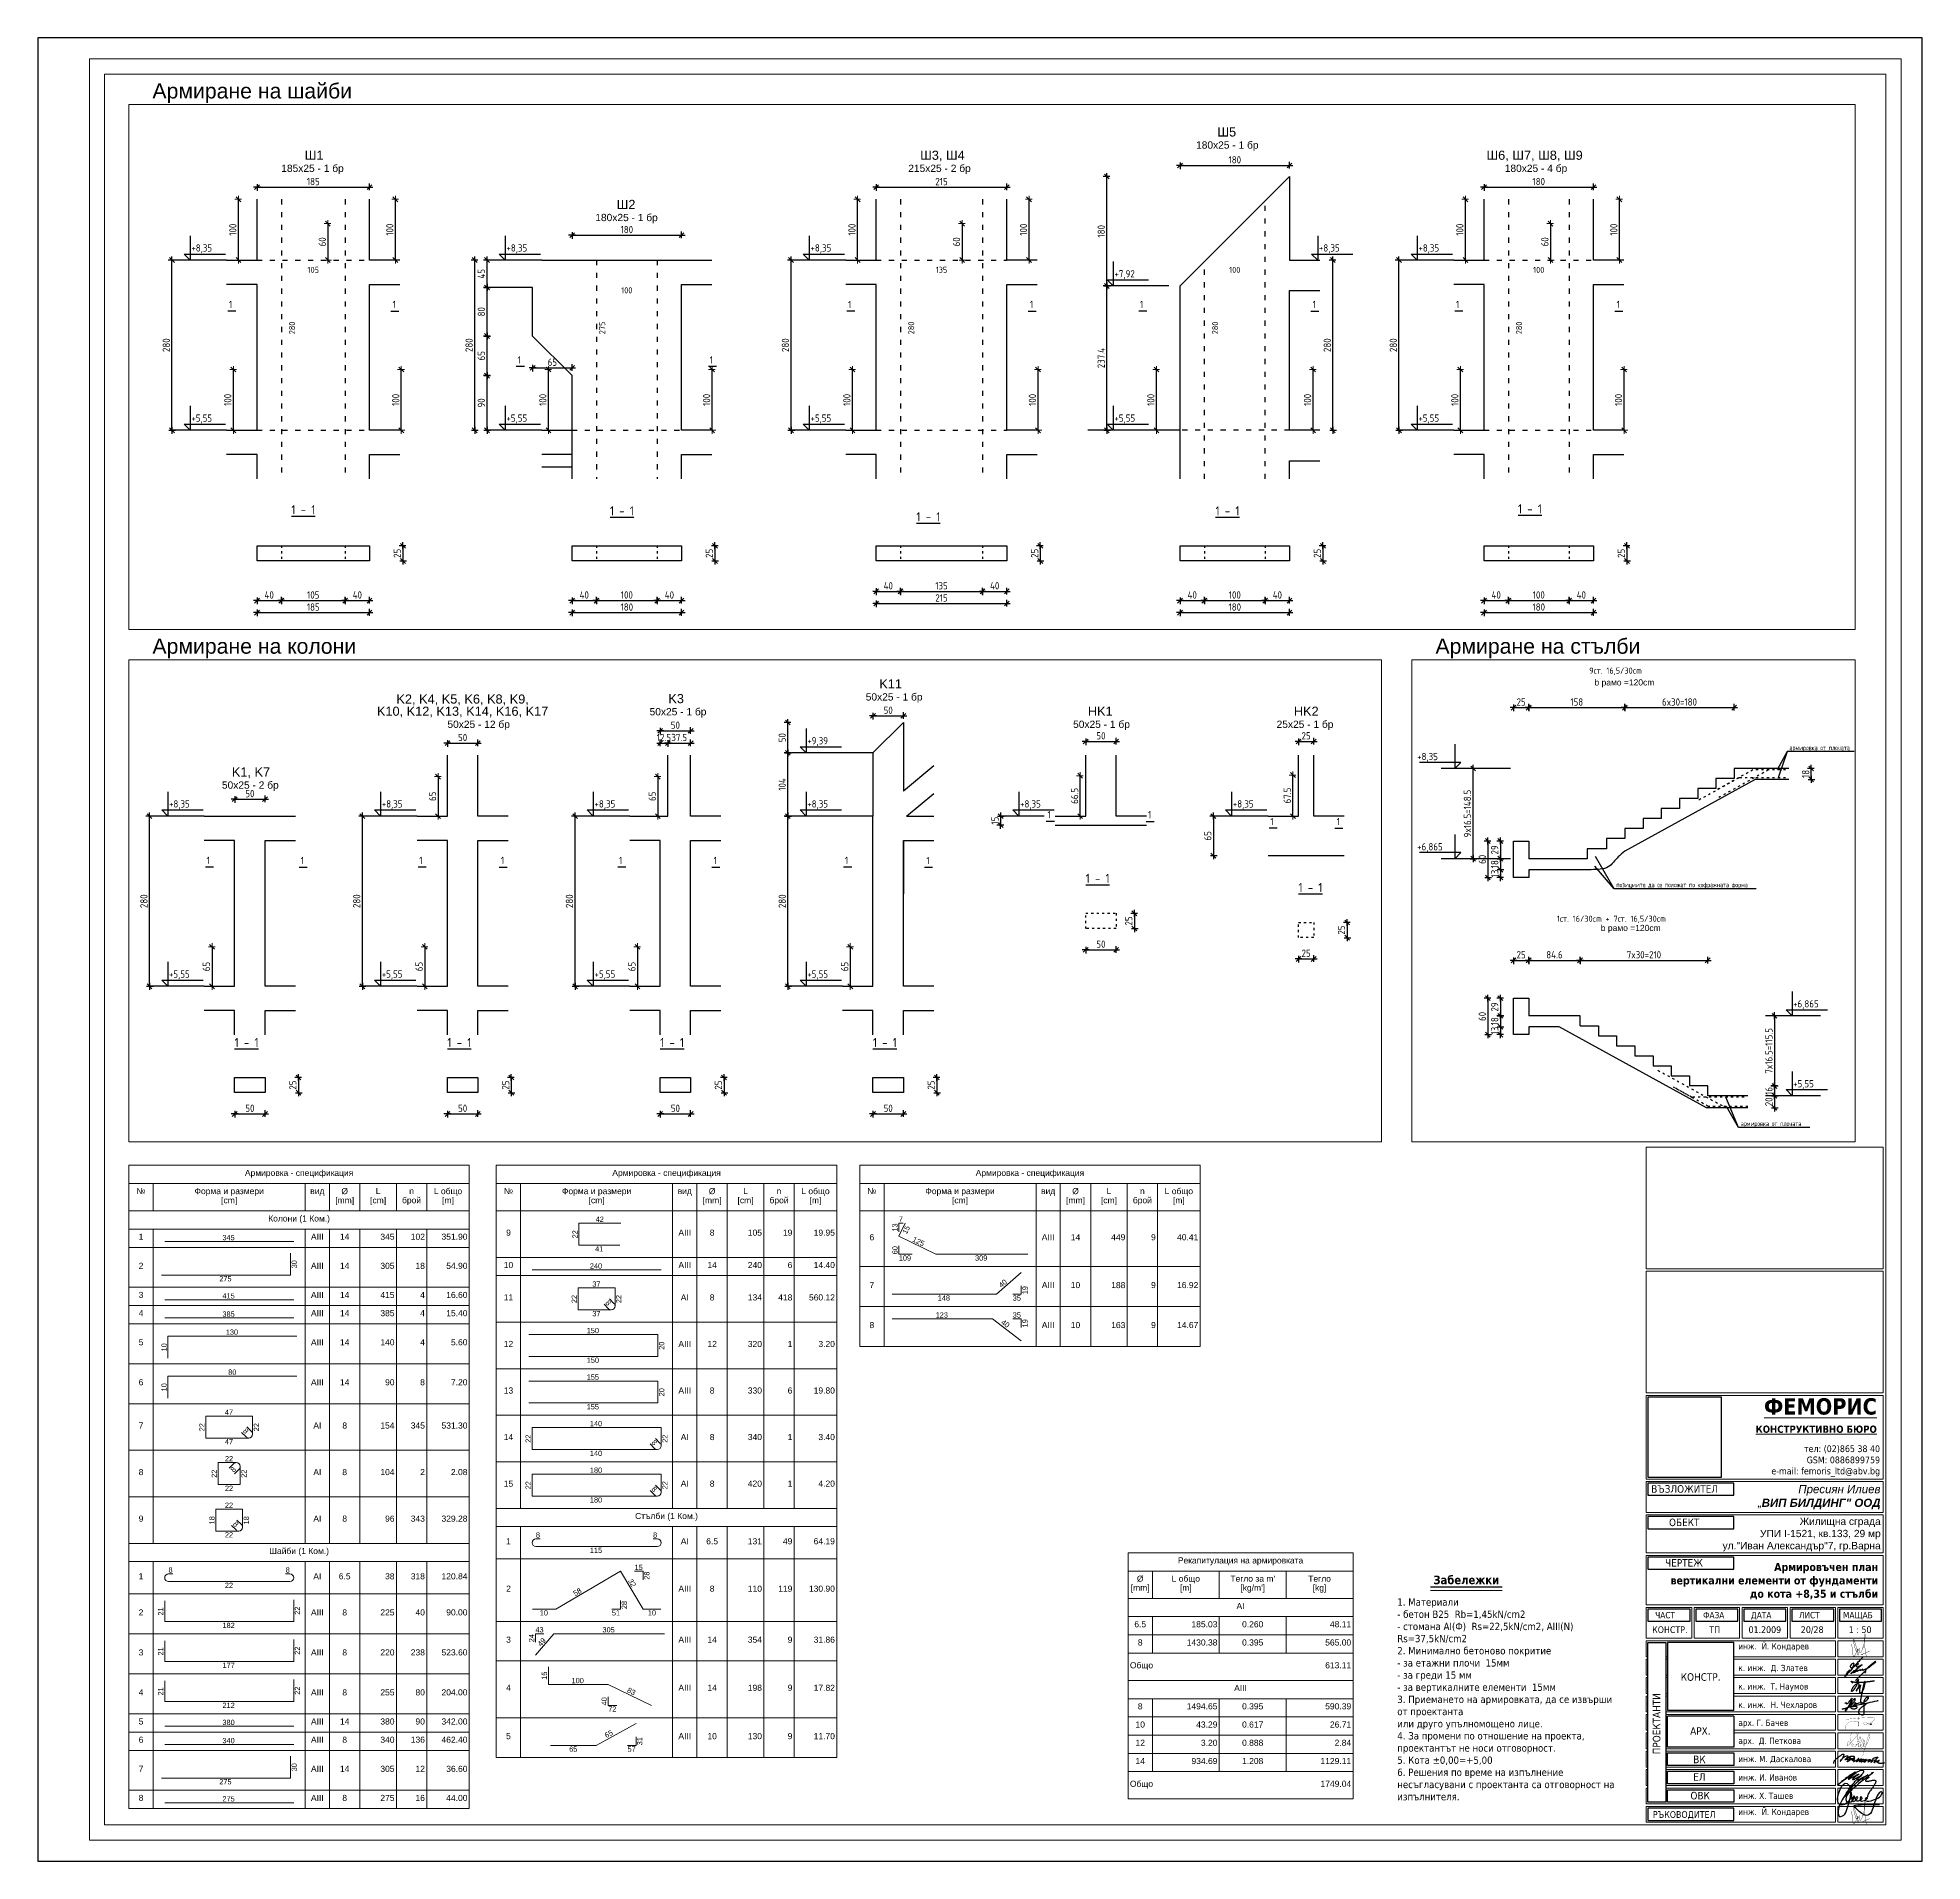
# Model space of a CAD drawing. Header units: millimetres. Extents: x 879 to 91735, y -13728 to 454.
# Drawn here: x 3407 to 6508, y -4934 to -1934 of the extents above; entities that cross this region are included whole.
import ezdxf
from ezdxf.enums import TextEntityAlignment as Align

# ---------------------------------------------------------------- set-up
doc = ezdxf.new("R2010")
doc.units = ezdxf.units.MM
doc.linetypes.add('ACAD_ISO03W100', pattern=[30, 12, -18])
for name, color, linetype, lineweight in [('0_txt', 7, 'Continuous', 18), ('1K_arm_koti', 5, 'Continuous', 20), ('1K_kontur-1', 2, 'Continuous', 30), ('1K_koti_razrezi', 3, 'Continuous', 25), ('1K_text-koloni', 3, 'Continuous', 35), ('p_txt', 122, 'Continuous', 18), ('RAMKA', 7, 'Continuous', 15), ('TABLICA', 40, 'Continuous', 30), ('TEXT', 122, 'Continuous', 18)]:
    doc.layers.add(name, color=color, linetype=linetype, lineweight=lineweight)
for name, color, linetype in [('1K_razrez-solid', 251, 'Continuous'), ('1K_razrez4eta', 4, 'Continuous'), ('1K_SHA', 134, 'Continuous'), ('ETIKET', 100, 'Continuous'), ('KTX', 1, 'Continuous'), ('KTXTXT', 4, 'Continuous')]:
    doc.layers.add(name, color=color, linetype=linetype)
doc.styles.add('A4TS14', font='ARIAL.TTF', dxfattribs={"height": 10})
doc.styles.add('A4TS15', font='ARIAL.TTF', dxfattribs={"height": 10})
doc.styles.add('DIM', font='romans.shx', dxfattribs={"width": 0.85})
doc.styles.get("Standard").update_dxf_attribs({"font": 'TAHOMA.TTF'})
doc.styles.add('Z1', font='ARIAL.TTF')
doc.dimstyles.new('obseg', dxfattribs={"dimtxt": 10, "dimasz": 1, "dimexe": 0.3, "dimexo": 0, "dimgap": 0, "dimtad": 0, "dimrnd": 1, "dimzin": 14, "dimdsep": 46, "dimtxsty": 'DIM', "dimblk": 'DIM2', "dimcen": 0.09, "dimse1": 1, "dimse2": 1, "dimsd1": 1, "dimsd2": 1, "dimclrd": 256, "dimclre": 256, "dimclrt": 256, "dimadec": 0, "dimazin": 0, "dimtfac": 2.307692, "dimtix": 1, "dimtmove": 2, "dimatfit": 3, "dimldrblk": 'DIM2', "dimfxl": 0, "dimtvp": 0.769231, "dimtolj": 1, "dimtzin": 14, "dimarcsym": 0})
doc.dimstyles.new('RAZR1', dxfattribs={"dimtxt": 12, "dimasz": 1, "dimexe": 0.3, "dimexo": 0, "dimgap": 0, "dimtad": 0, "dimrnd": 0.1, "dimzin": 14, "dimdsep": 46, "dimtxsty": 'DIM', "dimblk": 'DIM2', "dimcen": 0.09, "dimse1": 1, "dimse2": 1, "dimclrd": 256, "dimclre": 256, "dimclrt": 41, "dimadec": 8, "dimazin": 0, "dimtfac": 2.307692, "dimtix": 1, "dimtmove": 2, "dimatfit": 3, "dimldrblk": 'DIM2', "dimfxl": 0, "dimtvp": 0.769231, "dimtolj": 1, "dimtzin": 14, "dimarcsym": 0})

msp = doc.modelspace()

# ---------------------------------------------------------------- texts
at = {"layer": '1K_arm_koti', "color": 7, "style": 'A4TS14'}
for s, p in [('Армировка - спецификация', (3837.366, -3796.238)), ('Армировка - спецификация', (4441.801, -3796.238)), ('Армировка - спецификация', (5039.574, -3796.238)), ('№', (3577.366, -3826.238)), ('Форма и размери', (3722.366, -3826.238)), ('[cm]', (3722.366, -3841.238)), ('вид', (3867.366, -3826.238)), ('[mm]', (3912.366, -3841.238)), ('%%c', (3912.366, -3826.238)), ('[cm]', (3967.366, -3841.238)), ('L', (3967.366, -3826.238)), ('брой', (4022.366, -3841.238)), ('n', (4022.366, -3826.238)), ('L общо', (4082.366, -3826.238)), ('[m]', (4082.366, -3841.238)), ('№', (4181.801, -3826.238)), ('Форма и размери', (4326.801, -3826.238)), ('[cm]', (4326.801, -3841.238)), ('вид', (4471.801, -3826.238)), ('[mm]', (4516.801, -3841.238)), ('%%c', (4516.801, -3826.238)), ('[cm]', (4571.801, -3841.238)), ('L', (4571.801, -3826.238)), ('брой', (4626.801, -3841.238)), ('n', (4626.801, -3826.238)), ('L общо', (4686.801, -3826.238)), ('[m]', (4686.801, -3841.238)), ('№', (4779.574, -3826.238)), ('Форма и размери', (4924.574, -3826.238)), ('[cm]', (4924.574, -3841.238)), ('вид', (5069.574, -3826.238)), ('[mm]', (5114.574, -3841.238)), ('%%c', (5114.574, -3826.238)), ('[cm]', (5169.574, -3841.238)), ('L', (5169.574, -3826.238)), ('брой', (5224.574, -3841.238)), ('n', (5224.574, -3826.238)), ('L общо', (5284.574, -3826.238)), ('[m]', (5284.574, -3841.238)), ('Колони (1 Ком.)', (3837.366, -3871.238)), ('1', (3577.366, -3901.238)), ('AIII', (3867.366, -3901.238)), ('14', (3912.366, -3901.238)), ('9', (4181.801, -3894.525)), ('AIII', (4471.801, -3894.525)), ('8', (4516.801, -3894.525)), ('6', (4779.574, -3902.081)), ('AIII', (5069.574, -3902.081)), ('14', (5114.574, -3902.081)), ('2', (3577.366, -3949.125)), ('AIII', (3867.366, -3949.125)), ('14', (3912.366, -3949.125)), ('10', (4181.801, -3947.812)), ('AIII', (4471.801, -3947.812)), ('14', (4516.801, -3947.812)), ('3', (3577.366, -3997.012)), ('AIII', (3867.366, -3997.012)), ('14', (3912.366, -3997.012)), ('7', (4779.574, -3980.812)), ('AIII', (5069.574, -3980.812)), ('10', (5114.574, -3980.812)), ('4', (3577.366, -4027.012)), ('AIII', (3867.366, -4027.012)), ('14', (3912.366, -4027.012)), ('11', (4181.801, -4001.1)), ('AI', (4471.801, -4001.1)), ('8', (4516.801, -4001.1)), ('8', (4779.574, -4046.587)), ('AIII', (5069.574, -4046.587)), ('10', (5114.574, -4046.587)), ('5', (3577.366, -4074.9)), ('AIII', (3867.366, -4074.9)), ('14', (3912.366, -4074.9)), ('12', (4181.801, -4077.674)), ('AIII', (4471.801, -4077.674)), ('12', (4516.801, -4077.674)), ('6', (3577.366, -4140.674)), ('AIII', (3867.366, -4140.674)), ('14', (3912.366, -4140.674)), ('13', (4181.801, -4154.249)), ('8', (4516.801, -4154.249)), ('AIII', (4471.801, -4154.249)), ('7', (3577.366, -4211.849)), ('AI', (3867.366, -4211.849)), ('8', (3912.366, -4211.849)), ('14', (4181.801, -4230.824)), ('AI', (4471.801, -4230.824)), ('8', (4516.801, -4230.824)), ('8', (3577.366, -4288.424)), ('AI', (3867.366, -4288.424)), ('8', (3912.366, -4288.424)), ('15', (4181.801, -4307.398)), ('AI', (4471.801, -4307.398)), ('8', (4516.801, -4307.398)), ('9', (3577.366, -4364.998)), ('AI', (3867.366, -4364.998)), ('8', (3912.366, -4364.998)), ('Стълби (1 Ком.)', (4441.801, -4360.686)), ('1', (4181.801, -4402.236)), ('AI', (4471.801, -4402.236)), ('6.5', (4516.801, -4402.236)), ('Шайби (1 Ком.)', (3837.366, -4418.286)), ('1', (3577.366, -4459.836)), ('AI', (3867.366, -4459.836)), ('6.5', (3912.366, -4459.836)), ('%%c', (5221.034, -4463.746)), ('L общо', (5296.034, -4463.746)), ('Рекапитулация на армировката', (5386.034, -4433.746)), ("Тегло за m'", (5406.034, -4463.746)), ('Тегло', (5516.034, -4463.746)), ('2', (4181.801, -4480.216)), ('AIII', (4471.801, -4480.216)), ('8', (4516.801, -4480.216)), ('[mm]', (5221.034, -4478.746)), ('[m]', (5296.034, -4478.746)), ("[kg/m']", (5406.034, -4478.746)), ('[kg]', (5516.034, -4478.746)), ('2', (3577.366, -4519.274)), ('AIII', (3867.366, -4519.274)), ('8', (3912.366, -4519.274)), ('AI', (5386.034, -4508.746)), ('6.5', (5221.034, -4538.746)), ('0.260', (5406.034, -4538.746)), ('3', (3577.366, -4585.049)), ('AIII', (3867.366, -4585.049)), ('8', (3912.366, -4585.049)), ('3', (4181.801, -4564.128)), ('AIII', (4471.801, -4564.128)), ('14', (4516.801, -4564.128)), ('8', (5221.034, -4568.746)), ('0.395', (5406.034, -4568.746)), ('4', (4181.801, -4643.281)), ('AIII', (4471.801, -4643.281)), ('14', (4516.801, -4643.281)), ('AIII', (5386.034, -4643.746)), ('4', (3577.366, -4650.823)), ('AIII', (3867.366, -4650.823)), ('8', (3912.366, -4650.823)), ('8', (5221.034, -4673.746)), ('0.395', (5406.034, -4673.746)), ('5', (3577.366, -4698.711)), ('AIII', (3867.366, -4698.711)), ('14', (3912.366, -4698.711)), ('10', (5221.034, -4703.746)), ('0.617', (5406.034, -4703.746)), ('6', (3577.366, -4728.711)), ('AIII', (3867.366, -4728.711)), ('8', (3912.366, -4728.711)), ('5', (4181.801, -4722.838)), ('AIII', (4471.801, -4722.838)), ('10', (4516.801, -4722.838)), ('12', (5221.034, -4733.746)), ('0.888', (5406.034, -4733.746)), ('14', (5221.034, -4763.746)), ('1.208', (5406.034, -4763.746)), ('7', (3577.366, -4776.598)), ('AIII', (3867.366, -4776.598)), ('14', (3912.366, -4776.598)), ('8', (3577.366, -4824.485)), ('AIII', (3867.366, -4824.485)), ('8', (3912.366, -4824.485))]:
    msp.add_text(s, height=10, dxfattribs=at).set_placement(p, align=Align.TOP_CENTER)
for s, p in [('345', (3994.366, -3901.238)), ('102', (4044.366, -3901.238)), ('351.90', (4114.366, -3901.238)), ('105', (4598.801, -3894.525)), ('19', (4648.801, -3894.525)), ('19.95', (4718.801, -3894.525)), ('449', (5196.574, -3902.081)), ('9', (5246.574, -3902.081)), ('40.41', (5316.574, -3902.081)), ('305', (3994.366, -3949.125)), ('18', (4044.366, -3949.125)), ('54.90', (4114.366, -3949.125)), ('240', (4598.801, -3947.812)), ('6', (4648.801, -3947.812)), ('14.40', (4718.801, -3947.812)), ('415', (3994.366, -3997.012)), ('4', (4044.366, -3997.012)), ('16.60', (4114.366, -3997.012)), ('188', (5196.574, -3980.812)), ('9', (5246.574, -3980.812)), ('16.92', (5316.574, -3980.812)), ('385', (3994.366, -4027.012)), ('4', (4044.366, -4027.012)), ('15.40', (4114.366, -4027.012)), ('134', (4598.801, -4001.1)), ('418', (4648.801, -4001.1)), ('560.12', (4718.801, -4001.1)), ('163', (5196.574, -4046.587)), ('9', (5246.574, -4046.587)), ('14.67', (5316.574, -4046.587)), ('140', (3994.366, -4074.9)), ('4', (4044.366, -4074.9)), ('5.60', (4114.366, -4074.9)), ('320', (4598.801, -4077.674)), ('1', (4648.801, -4077.674)), ('3.20', (4718.801, -4077.674)), ('90', (3994.366, -4140.674)), ('8', (4044.366, -4140.674)), ('7.20', (4114.366, -4140.674)), ('330', (4598.801, -4154.249)), ('6', (4648.801, -4154.249)), ('19.80', (4718.801, -4154.249)), ('154', (3994.366, -4211.849)), ('345', (4044.366, -4211.849)), ('531.30', (4114.366, -4211.849)), ('340', (4598.801, -4230.824)), ('1', (4648.801, -4230.824)), ('3.40', (4718.801, -4230.824)), ('104', (3994.366, -4288.424)), ('2', (4044.366, -4288.424)), ('2.08', (4114.366, -4288.424)), ('420', (4598.801, -4307.398)), ('1', (4648.801, -4307.398)), ('4.20', (4718.801, -4307.398)), ('96', (3994.366, -4364.998)), ('343', (4044.366, -4364.998)), ('329.28', (4114.366, -4364.998)), ('131', (4598.801, -4402.236)), ('49', (4648.801, -4402.236)), ('64.19', (4718.801, -4402.236)), ('38', (3994.366, -4459.836)), ('318', (4044.366, -4459.836)), ('120.84', (4114.366, -4459.836)), ('110', (4598.801, -4480.216)), ('119', (4648.801, -4480.216)), ('130.90', (4718.801, -4480.216)), ('225', (3994.366, -4519.274)), ('40', (4044.366, -4519.274)), ('90.00', (4114.366, -4519.274)), ('185.03', (5348.034, -4538.746)), ('48.11', (5568.034, -4538.746)), ('220', (3994.366, -4585.049)), ('238', (4044.366, -4585.049)), ('523.60', (4114.366, -4585.049)), ('354', (4598.801, -4564.128)), ('9', (4648.801, -4564.128)), ('31.86', (4718.801, -4564.128)), ('1430.38', (5348.034, -4568.746)), ('565.00', (5568.034, -4568.746)), ('613.11', (5568.034, -4606.246)), ('198', (4598.801, -4643.281)), ('9', (4648.801, -4643.281)), ('17.82', (4718.801, -4643.281)), ('255', (3994.366, -4650.823)), ('80', (4044.366, -4650.823)), ('204.00', (4114.366, -4650.823)), ('1494.65', (5348.034, -4673.746)), ('590.39', (5568.034, -4673.746)), ('380', (3994.366, -4698.711)), ('90', (4044.366, -4698.711)), ('342.00', (4114.366, -4698.711)), ('43.29', (5348.034, -4703.746)), ('26.71', (5568.034, -4703.746)), ('340', (3994.366, -4728.711)), ('136', (4044.366, -4728.711)), ('462.40', (4114.366, -4728.711)), ('130', (4598.801, -4722.838)), ('9', (4648.801, -4722.838)), ('11.70', (4718.801, -4722.838)), ('3.20', (5348.034, -4733.746)), ('2.84', (5568.034, -4733.746)), ('934.69', (5348.034, -4763.746)), ('1129.11', (5568.034, -4763.746)), ('305', (3994.366, -4776.598)), ('12', (4044.366, -4776.598)), ('36.60', (4114.366, -4776.598)), ('1749.04', (5568.034, -4801.246)), ('275', (3994.366, -4824.485)), ('16', (4044.366, -4824.485)), ('44.00', (4114.366, -4824.485))]:
    msp.add_text(s, height=10, dxfattribs=at).set_placement(p, align=Align.TOP_RIGHT)
for p in [(5204.034, -4606.246), (5204.034, -4801.246)]:
    msp.add_text('Общо', height=10, dxfattribs=at).set_placement(p, align=Align.TOP_LEFT)
at = {"layer": '1K_arm_koti', "color": 7, "char_height": 8.65385, "attachment_point": 1, "style": 'A4TS15'}
for s, insert in [('{\\fArial|b0|i0|c0|p0;42}', (4325.255, -3873.191)), ('{\\fArial|b0|i0|c0|p0;7}', (4823.875, -3873.104)), ('{\\fArial|b0|i0|c0|p0;345}', (3711.267, -3903.388)), ('{\\fArial|b0|i0|c0|p0;41}', (4324.315, -3921.824)), ('{\\fArial|b0|i0|c0|p0;109}', (4823.875, -3937)), ('{\\fArial|b0|i0|c0|p0;309}', (4949.32, -3937)), ('{\\fArial|b0|i0|c0|p0;240}', (4315.702, -3949.962)), ('{\\fArial|b0|i0|c0|p0;275}', (3706.059, -3971.087)), ('{\\fArial|b0|i0|c0|p0;415}', (3711.267, -3999.162)), ('{\\fArial|b0|i0|c0|p0;37}', (4319.76, -3979.809)), ('{\\fArial|b0|i0|c0|p0;385}', (3711.267, -4029.162)), ('{\\fArial|b0|i0|c0|p0;37}', (4319.76, -4028.437)), ('{\\fArial|b0|i0|c0|p0;148}', (4887.924, -4002.775)), ('{\\fArial|b0|i0|c0|p0;35}', (5011.283, -4002.775)), ('{\\fArial|b0|i0|c0|p0;130}', (3716.859, -4058.892)), ('{\\fArial|b0|i0|c0|p0;150}', (4310.494, -4056.267)), ('{\\fArial|b0|i0|c0|p0;123}', (4884.534, -4030.58)), ('{\\fArial|b0|i0|c0|p0;35}', (5011.283, -4030.58)), ('{\\fArial|b0|i0|c0|p0;150}', (4310.494, -4105.037)), ('{\\fArial|b0|i0|c0|p0;80}', (3720.771, -4124.667)), ('{\\fArial|b0|i0|c0|p0;155}', (4310.494, -4132.842)), ('{\\fArial|b0|i0|c0|p0;155}', (4310.494, -4181.611)), ('{\\fArial|b0|i0|c0|p0;47}', (3715.357, -4190.577)), ('{\\fArial|b0|i0|c0|p0;140}', (4315.762, -4209.374)), ('{\\fArial|b0|i0|c0|p0;47}', (3715.357, -4239.16)), ('{\\fArial|b0|i0|c0|p0;22}', (3715.404, -4267.082)), ('{\\fArial|b0|i0|c0|p0;140}', (4315.762, -4258.262)), ('{\\fArial|b0|i0|c0|p0;180}', (4315.762, -4285.948)), ('{\\fArial|b0|i0|c0|p0;22}', (3715.404, -4315.774)), ('{\\fArial|b0|i0|c0|p0;180}', (4315.762, -4334.836)), ('{\\fArial|b0|i0|c0|p0;22}', (3715.327, -4343.653)), ('{\\fArial|b0|i0|c0|p0;22}', (3715.327, -4392.294)), ('{\\fArial|b0|i0|c0|p0;8}', (4226.952, -4392.536)), ('{\\fArial|b0|i0|c0|p0;8}', (4419.702, -4392.536)), ('{\\fArial|b0|i0|c0|p0;115}', (4315.702, -4417.786)), ('{\\fArial|b0|i0|c0|p0;8}', (3622.517, -4450.136)), ('{\\fArial|b0|i0|c0|p0;8}', (3815.267, -4450.136)), ('{\\fArial|b0|i0|c0|p0;15}', (4389.33, -4445.85)), ('{\\fArial|b0|i0|c0|p0;22}', (3715.267, -4475.386)), ('{\\fArial|b0|i0|c0|p0;10}', (4233.267, -4520.64)), ('{\\fArial|b0|i0|c0|p0;51}', (4351.934, -4520.64)), ('{\\fArial|b0|i0|c0|p0;10}', (4411.019, -4520.64)), ('{\\fArial|b0|i0|c0|p0;182}', (3711.327, -4541.312)), ('{\\fArial|b0|i0|c0|p0;43}', (4226.102, -4548.499)), ('{\\fArial|b0|i0|c0|p0;305}', (4336.42, -4548.499)), ('{\\fArial|b0|i0|c0|p0;177}', (3711.327, -4607.087)), ('{\\fArial|b0|i0|c0|p0;100}', (4285.621, -4632.055)), ('{\\fArial|b0|i0|c0|p0;212}', (3711.327, -4672.861)), ('{\\fArial|b0|i0|c0|p0;72}', (4345.815, -4678.945)), ('{\\fArial|b0|i0|c0|p0;380}', (3711.267, -4700.861)), ('{\\fArial|b0|i0|c0|p0;340}', (3711.267, -4730.861)), ('{\\fArial|b0|i0|c0|p0;65}', (4281.616, -4744.865)), ('{\\fArial|b0|i0|c0|p0;57}', (4377.65, -4744.865)), ('{\\fArial|b0|i0|c0|p0;275}', (3706.059, -4798.56)), ('{\\fArial|b0|i0|c0|p0;275}', (3711.267, -4826.635))]:
    msp.add_mtext(s, dxfattribs=dict(at, insert=insert))
for s, insert, rotation in [('{\\fArial|b0|i0|c0|p0;22}', (4286.96, -3909.02), 90), ('{\\fArial|b0|i0|c0|p0;13}', (4813.182, -3897.88), 90), ('{\\fArial|b0|i0|c0|p0;15}', (4829.091, -3898.923), 63.4), ('{\\fArial|b0|i0|c0|p0;60}', (4813.182, -3935.174), 90), ('{\\fArial|b0|i0|c0|p0;125}', (4849.172, -3905.704), 333.7), ('{\\fArial|b0|i0|c0|p0;30}', (3824.983, -3958.308), 90), ('{\\fArial|b0|i0|c0|p0;40}', (4987.028, -3984.258), 41.2), ('{\\fArial|b0|i0|c0|p0;19}', (5027.192, -4000.949), 90), ('{\\fArial|b0|i0|c0|p0;22}', (4285.66, -4015.59), 90), ('{\\fArial|b0|i0|c0|p0;8}', (4346.536, -4009.706), 315.6), ('{\\fArial|b0|i0|c0|p0;22}', (4358.903, -4015.59), 90), ('{\\fArial|b0|i0|c0|p0;40}', (4996.417, -4041.794), 323.3), ('{\\fArial|b0|i0|c0|p0;19}', (5027.192, -4055.356), 90), ('{\\fArial|b0|i0|c0|p0;10}', (3610.974, -4094.883), 90), ('{\\fArial|b0|i0|c0|p0;20}', (4429.419, -4092.257), 90), ('{\\fArial|b0|i0|c0|p0;10}', (3610.974, -4160.657), 90), ('{\\fArial|b0|i0|c0|p0;20}', (4429.419, -4168.832), 90), ('{\\fArial|b0|i0|c0|p0;22}', (3673.051, -4226.332), 90), ('{\\fArial|b0|i0|c0|p0;22}', (3762.711, -4226.332), 90), ('{\\fArial|b0|i0|c0|p0;8}', (3750.293, -4220.464), 315.7), ('{\\fArial|b0|i0|c0|p0;22}', (4209.838, -4245.225), 90), ('{\\fArial|b0|i0|c0|p0;8}', (4422.229, -4239.521), 316.5), ('{\\fArial|b0|i0|c0|p0;22}', (4434.723, -4245.225), 90), ('{\\fArial|b0|i0|c0|p0;22}', (3693.54, -4302.885), 90), ('{\\fArial|b0|i0|c0|p0;8}', (3723.519, -4288.468), 45), ('{\\fArial|b0|i0|c0|p0;22}', (3742.233, -4302.885), 90), ('{\\fArial|b0|i0|c0|p0;22}', (4209.838, -4321.799), 90), ('{\\fArial|b0|i0|c0|p0;22}', (4434.723, -4321.799), 90), ('{\\fArial|b0|i0|c0|p0;8}', (4422.229, -4316.096), 316.5), ('{\\fArial|b0|i0|c0|p0;18}', (3689.557, -4379.461), 90), ('{\\fArial|b0|i0|c0|p0;18}', (3746.168, -4379.461), 90), ('{\\fArial|b0|i0|c0|p0;8}', (3733.852, -4373.666), 315.6), ('{\\fArial|b0|i0|c0|p0;28}', (4405.036, -4470.531), 90), ('{\\fArial|b0|i0|c0|p0;58}', (4287.116, -4490.226), 29.7), ('{\\fArial|b0|i0|c0|p0;32}', (4385.341, -4467.788), 301.1), ('{\\fArial|b0|i0|c0|p0;21}', (3605.403, -4529.362), 90), ('{\\fArial|b0|i0|c0|p0;22}', (3830.287, -4528.275), 90), ('{\\fArial|b0|i0|c0|p0;28}', (4367.89, -4518.895), 90), ('{\\fArial|b0|i0|c0|p0;21}', (3605.403, -4595.136), 90), ('{\\fArial|b0|i0|c0|p0;22}', (3830.287, -4594.05), 90), ('{\\fArial|b0|i0|c0|p0;24}', (4215.409, -4573.275), 90), ('{\\fArial|b0|i0|c0|p0;49}', (4228.71, -4575.361), 48.8), ('{\\fArial|b0|i0|c0|p0;21}', (3605.403, -4660.911), 90), ('{\\fArial|b0|i0|c0|p0;22}', (3830.287, -4659.824), 90), ('{\\fArial|b0|i0|c0|p0;15}', (4236.55, -4635.108), 90), ('{\\fArial|b0|i0|c0|p0;83}', (4379.838, -4647.321), 334.2), ('{\\fArial|b0|i0|c0|p0;40}', (4334.911, -4677.2), 90), ('{\\fArial|b0|i0|c0|p0;65}', (4338.707, -4723.692), 28.9), ('{\\fArial|b0|i0|c0|p0;31}', (4393.341, -4742.975), 90), ('{\\fArial|b0|i0|c0|p0;30}', (3824.983, -4785.781), 90)]:
    msp.add_mtext(s, dxfattribs=dict(at, insert=insert, rotation=rotation))
at = {"layer": '1K_razrez4eta', "style": 'DIM', "width": 0.85}
for s, p in [('9ст. 16,5/30cm', (5959.615, -2979.949)), ('1ст. 16/30cm + 7ст. 16,5/30cm', (5906.542, -3388.125))]:
    msp.add_text(s, height=10, dxfattribs=at).set_placement(p)
at = {"layer": '1K_razrez4eta', "style": 'Z1'}
for p in [(5968.25, -2999.382), (5978.652, -3403.259)]:
    msp.add_text('b рамо =120cm ', height=10, dxfattribs=at).set_placement(p)
at = {"layer": '1K_text-koloni', "style": 'Z1'}
for s, height, p in [('Армиране на шайби', 25, (3596.086, -2033.755)), ('180x25 - 1 бр', 12, (5312.882, -2116.316)), ('185x25 - 1 бр', 12, (3808.038, -2154.611)), ('215x25 - 2 бр', 12, (4839.431, -2154.611)), ('180x25 - 4 бр', 12, (5820.672, -2154.611)), ('180x25 - 1 бр', 12, (4324.606, -2235.551)), ('Армиране на колони', 25, (3596.086, -2947.191)), ('Армиране на стълби', 25, (5706.671, -2947.186)), ('50x25 - 1 бр', 12, (4413.936, -3048.541)), ('50x25 - 1 бр', 12, (4769.496, -3024.196)), ('50x25 - 12 бр', 12, (4081.368, -3069.251)), ('50x25 - 1 бр', 12, (5110.603, -3069.251)), ('25x25 - 1 бр', 12, (5445.342, -3069.251)), ('50x25 - 2 бр', 12, (3710.38, -3169.251))]:
    msp.add_text(s, height=height, dxfattribs=at).set_placement(p)
for s, p in [('Ш5', (5363.409, -2081.316)), ('Ш1', (3862.034, -2119.611)), ('Ш3, Ш4', (4895.653, -2119.611)), ('Ш6, Ш7, Ш8, Ш9', (5869.769, -2119.611)), ('Ш2', (4375.242, -2200.551)), ('K11', (4810.463, -2989.196)), ('K10, K12, K13, K14, K16, K17', (4106.368, -3034.251)), ('K2, K4, K5, K6, K8, K9,', (4106.368, -3014.251)), ('K3', (4457.6, -3013.541)), ('HK1', (5155.345, -3034.251)), ('HK2', (5494.151, -3034.251)), ('K1, K7', (3758.201, -3134.251))]:
    msp.add_text(s, height=15, dxfattribs=at).set_placement(p, align=Align.TOP_CENTER)
at = {"layer": 'KTXTXT', "style": 'DIM'}
for s, height, width, p in [('+8,35', 12, 0.85, (3660.164, -2285.611)), ('+8,35', 12, 0.85, (4178.464, -2285.611)), ('+8,35', 12, 0.85, (4678.631, -2285.611)), ('+8,35', 12, 0.85, (5515.014, -2285.611)), ('+8,35', 12, 0.85, (5678.631, -2285.611)), ('+7,92', 12, 0.85, (5178.631, -2328.185)), ('1', 12, 0.85, (3721.964, -2378.611)), ('1', 12, 0.85, (3991.107, -2378.611)), ('1', 12, 0.85, (4740.431, -2378.611)), ('1', 12, 0.85, (5039.574, -2378.611)), ('1', 12, 0.85, (5220.651, -2378.611)), ('1', 12, 0.85, (5504.574, -2378.611)), ('1', 12, 0.85, (5740.431, -2378.611)), ('1', 12, 0.85, (6004.574, -2378.611)), ('1', 12, 0.85, (4196.716, -2469.914)), ('1', 12, 0.85, (4512.678, -2469.914)), ('+5,55', 12, 0.85, (3660.164, -2565.611)), ('+5,55', 12, 0.85, (4178.464, -2565.611)), ('+5,55', 12, 0.85, (4678.631, -2565.611)), ('+5,55', 12, 0.85, (5178.631, -2565.611)), ('+5,55', 12, 0.85, (5678.631, -2565.611)), ('%%U1 - 1', 15, 0.85, (3824.787, -2717.744)), ('%%U1 - 1', 15, 0.85, (4348.858, -2719.611)), ('%%U1 - 1', 15, 0.85, (4852.916, -2729.298)), ('%%U1 - 1', 15, 0.85, (5345.023, -2719.611)), ('%%U1 - 1', 15, 0.85, (5842.53, -2716.349)), ('+9,39', 12, 0.85, (4673.368, -3096.256)), ('+8,35', 12, 0.85, (5676.534, -3122.305)), ('армировка от плочата', 8, 0.7, (6289.01, -3105.853)), ('+8,35', 12, 0.85, (3623.368, -3200.251)), ('+8,35', 12, 0.85, (3973.368, -3200.251)), ('+8,35', 12, 0.85, (4323.368, -3200.251)), ('+8,35', 12, 0.85, (4673.368, -3200.251)), ('+8,35', 12, 0.85, (5023.368, -3200.251)), ('+8,35', 12, 0.85, (5373.368, -3200.251)), ('1', 12, 0.85, (5068.552, -3217.963)), ('1', 12, 0.85, (5233.783, -3217.963)), ('1', 12, 0.85, (5435.168, -3229.251)), ('1', 12, 0.85, (5544.311, -3229.251)), ('1', 12, 0.85, (3685.168, -3293.251)), ('1', 12, 0.85, (3840.225, -3293.251)), ('1', 12, 0.85, (4035.168, -3293.251)), ('1', 12, 0.85, (4169.311, -3293.251)), ('1', 12, 0.85, (4363.666, -3293.251)), ('1', 12, 0.85, (4519.311, -3293.251)), ('1', 12, 0.85, (4735.168, -3293.251)), ('1', 12, 0.85, (4869.311, -3293.251)), ('+6,865', 12, 0.85, (5676.534, -3270.805)), ('%%U1 - 1', 15, 0.85, (5131.368, -3324.251)), ('%%U1 - 1', 15, 0.85, (5481.368, -3339.251)), ('позициите да се положат по кофражната форма', 8, 0.7, (6004.216, -3331.341)), ('+5,55', 12, 0.85, (3623.368, -3480.251)), ('+5,55', 12, 0.85, (3973.368, -3480.251)), ('+5,55', 12, 0.85, (4323.368, -3480.251)), ('+5,55', 12, 0.85, (4673.368, -3480.251)), ('+6,865', 12, 0.85, (6294.991, -3529.167)), ('%%U1 - 1', 15, 0.85, (3731.368, -3594.251)), ('%%U1 - 1', 15, 0.85, (4081.368, -3594.251)), ('%%U1 - 1', 15, 0.85, (4431.368, -3594.251)), ('%%U1 - 1', 15, 0.85, (4781.368, -3594.251)), ('+5,55', 12, 0.85, (6294.991, -3660.667)), ('армировка от плочата', 8, 0.7, (6209.027, -3724.09))]:
    msp.add_text(s, height=height, dxfattribs=dict(at, width=width)).set_placement(p)
at = {"layer": 'p_txt'}
for s, insert, char_height, width, attachment_point in [('{\\fTahoma|b1|i0|c204|p34;\\H1x;\\LФЕМОРИС\\H0.9998x;\\P\\H0.4445x;КОНСТРУКТИВНО БЮРО}', (6432.684, -4171.869), 26.994, 320.819, 3), ('{\\fTahoma|b0|i0|c204|p32; тел: (02)865 38 40\\P\\fTahoma|b0|i0|c0|p32; GSM\\fTahoma|b0|i0|c204|p32;: \\fTahoma|b0|i0|c0|p32;08\\fTahoma|b0|i0|c204|p32;86899759\\fTahoma|b0|i0|c0|p32;\\Pe-mail: femoris_ltd@abv.bg}', (6438.024, -4249.517), 11.009174, 326.15871, 3), ('{\\fArial|b0|i1|c204|p34;Пресиян Илиев\\P„\\fArial|b1|i1|c204|p34;ВИП БИЛДИНГ\\fArial|b1|i1|c238|p34;" \\fArial|b1|i1|c204|p34;ООД}', (6438.723, -4314.69), 13.5, 364.85818, 3), ('{\\fArial|b0|i0|c204|p34;Жилищна сграда\\PУПИ I-1521, кв.133, 29 мр\\Pул."Иван Александър"7, гр.Варна}', (6439.101, -4368.454), 12, 409.40884, 3), ('{\\fTahoma|b1|i0|c204|p32;\\H1.4x;Забележки}', (5703.294, -4463.856), 10, 821.2554, 1), ('1. {\\fTahoma|b0|i0|c204|p34;Материали}\\P- {\\fTahoma|b0|i0|c204|p34;бетон} B25  Rb=1,45kN/cm2\\P- {\\fTahoma|b0|i0|c204|p34;стомана} {\\fTahoma|b0|i0|c204|p34;А}I({\\fTahoma|b0|i0|c204|p34;Ф})  Rs=22,5kN/cm2, AIII(N)  Rs=37,5kN/cm2\\P2. {\\fTahoma|b0|i0|c204|p34;Минимално} {\\fTahoma|b0|i0|c204|p34;бетоново} {\\fTahoma|b0|i0|c204|p34;покритие} \\P- {\\fTahoma|b0|i0|c204|p34;за} {\\fTahoma|b0|i0|c204|p34;етажни} {\\fTahoma|b0|i0|c204|p34;плочи}  15{\\fTahoma|b0|i0|c204|p34;мм}\\P- {\\fTahoma|b0|i0|c204|p34;за} {\\fTahoma|b0|i0|c204|p34;греди} 15 {\\fTahoma|b0|i0|c204|p34;мм}\\P- {\\fTahoma|b0|i0|c204|p34;за} {\\fTahoma|b0|i0|c204|p34;вертикалните} {\\fTahoma|b0|i0|c204|p34;елементи}  15{\\fTahoma|b0|i0|c204|p34;мм}\\P3. {\\fTahoma|b0|i0|c204|p34;Приемането} {\\fTahoma|b0|i0|c204|p34;на} {\\fTahoma|b0|i0|c204|p34;армировката}, {\\fTahoma|b0|i0|c204|p34;да} {\\fTahoma|b0|i0|c204|p34;се} {\\fTahoma|b0|i0|c204|p34;извърши} \\P{\\fTahoma|b0|i0|c204|p34;от} {\\fTahoma|b0|i0|c204|p34;проектанта} \\P{\\fTahoma|b0|i0|c204|p34;или} {\\fTahoma|b0|i0|c204|p34;друго} {\\fTahoma|b0|i0|c204|p34;упълномощено} {\\fTahoma|b0|i0|c204|p34;лице}.\\P4. {\\fTahoma|b0|i0|c204|p34;За} {\\fTahoma|b0|i0|c204|p34;промени} {\\fTahoma|b0|i0|c204|p34;по} {\\fTahoma|b0|i0|c204|p34;отношение} {\\fTahoma|b0|i0|c204|p34;на} {\\fTahoma|b0|i0|c204|p34;проекта},\\P{\\fTahoma|b0|i0|c204|p34;проектантът} {\\fTahoma|b0|i0|c204|p34;не} {\\fTahoma|b0|i0|c204|p34;носи} {\\fTahoma|b0|i0|c204|p34;отговорност}.\\P5{\\fTahoma|b0|i0|c204|p34;. Кота ±0,00=}+5,00\\P{\\C122;6. \\fTahoma|b0|i0|c204|p34;Решения\\fTahoma|b0|i0|c0|p34; \\fTahoma|b0|i0|c204|p34;по\\fTahoma|b0|i0|c0|p34; \\fTahoma|b0|i0|c204|p34;време\\fTahoma|b0|i0|c0|p34; \\fTahoma|b0|i0|c204|p34;на\\fTahoma|b0|i0|c0|p34; \\fTahoma|b0|i0|c204|p34;изпълнение\\fTahoma|b0|i0|c0|p34; \\fTahoma|b0|i0|c204|p34;несъгласувани\\fTahoma|b0|i0|c0|p34; \\fTahoma|b0|i0|c204|p34;с\\fTahoma|b0|i0|c0|p34; \\fTahoma|b0|i0|c204|p34;проектанта\\fTahoma|b0|i0|c0|p34; \\fTahoma|b0|i0|c204|p34;са\\fTahoma|b0|i0|c0|p34; \\fTahoma|b0|i0|c204|p34;отговорност\\fTahoma|b0|i0|c0|p34; \\fTahoma|b0|i0|c204|p34;на\\fTahoma|b0|i0|c0|p34; \\fTahoma|b0|i0|c204|p34;изпълнителя\\fTahoma|b0|i0|c0|p34;.}', (5643.872, -4501.301), 12, 382.29619, 1), ('{\\fTahoma|b0|i0|c204|p32;инж.  Й. Кондарев}', (6204.957, -4574.977), 10.2, 146.38399, 1), ('{\\fTahoma|b0|i0|c204|p32;к. инж.  Д. Златев}', (6204.957, -4610.655), 10.2, 144.60094, 1), ('{\\fTahoma|b0|i0|c204|p32;к. инж.  Т. Наумов}', (6204.957, -4640.93), 10.2, 144.60094, 1), ('{\\fTahoma|b0|i0|c204|p32;к. инж.  Н. Чехларов}', (6204.957, -4671.205), 10.2, 144.60094, 1), ('{\\fTahoma|b0|i0|c204|p32;инж. М. Даскалова}', (6204.957, -4760.355), 10.2, 146.3933, 1), ('{\\fTahoma|b0|i0|c204|p32;инж. И. Иванов}', (6204.957, -4790.63), 10.2, 143.8223, 1), ('{\\fTahoma|b0|i0|c204|p32;инж. Х. Ташев}', (6204.957, -4820.905), 10.2, 142.1083, 1), ('{\\fTahoma|b0|i0|c204|p32;инж.  Й. Кондарев}', (6204.957, -4847.327), 10.2, 124.19776, 1)]:
    msp.add_mtext(s, dxfattribs=dict(at, insert=insert, char_height=char_height, width=width, attachment_point=attachment_point))
at = {"layer": 'TEXT'}
for s, insert, char_height, width, attachment_point in [('{\\fTahoma|b0|i0|c204|p32;ВЪЗЛОЖИТЕЛ}', (6061.622, -4314.98), 12.38532, 336.32573, 1), ('{\\fTahoma|b0|i0|c204|p32;ОБЕКТ}', (6090.856, -4370.026), 12.38532, 336.32573, 1), ('{\\fTahoma|b0|i0|c204|p32;ЧЕРТЕЖ}', (6084.501, -4436.654), 12.38532, 336.32573, 1), ('{\\fTahoma|b1|i0|c204|p32;Армировъчен план\\Pвертикални елементи от фундаменти \\Pдо кота +8,35 и стълби}', (6434.962, -4443.004), 13.2, 386.52421, 3), ('{\\fTahoma|b0|i0|c204|p34;ЧАСТ}', (6068.104, -4523.545), 10.3211, 203.74718, 1), ('{\\fTahoma|b0|i0|c204|p34;ФАЗА}', (6146.911, -4523.545), 10.3211, 203.74718, 1), ('{\\fTahoma|b0|i0|c204|p34;ДАТА}', (6225.718, -4523.545), 10.3211, 50.55997, 1), ('{\\fTahoma|b0|i0|c204|p34;ЛИСТ}', (6304.526, -4523.545), 10.3211, 39.67243, 1), ('{\\fTahoma|b0|i0|c204|p34;МАЩАБ}', (6377.149, -4523.545), 10.3211, 49.74947, 1), ('{\\fTahoma|b0|i0|c204|p32;КОНСТР.}', (6063.125, -4547.183), 11.00917, 336.32573, 1), ('{\\fTahoma|b0|i0|c204|p32;1 : \\fTahoma|b0|i0|c0|p32;50}', (6386.543, -4547.183), 11.00917, 51.04612, 1), ('{\\fTahoma|b0|i0|c204|p32;КОНСТР\\fTahoma|b0|i0|c0|p32;.}', (6110.159, -4624.365), 12.38532, 336.32573, 1), ('{\\fTahoma|b0|i0|c204|p32;арх. Г. Бачев}', (6204.957, -4700.77), 10.2, 145.8041, 1), ('{\\fTahoma|b0|i0|c204|p32;АРХ.}', (6125.746, -4713.154), 12.38532, 39.41727, 1), ('{\\fTahoma|b0|i0|c204|p32;арх.  Д. Петкова}', (6204.957, -4730.409), 10.2, 145.5363, 1), ('{\\fTahoma|b0|i0|c204|p32;ВК}', (6130.668, -4759.943), 12.38532, 26.86329, 1), ('{\\fTahoma|b0|i0|c204|p32;ЕЛ}', (6130.668, -4788.842), 12.38532, 26.42922, 1), ('{\\fTahoma|b0|i0|c204|p32;ОВК}', (6126.102, -4819.486), 12.38532, 27.43502, 1), ('{\\fTahoma|b0|i0|c204|p32;РЪКОВОДИТЕЛ}', (6064.271, -4851.229), 11.00917, 336.32573, 1)]:
    msp.add_mtext(s, dxfattribs=dict(at, insert=insert, char_height=char_height, width=width, attachment_point=attachment_point))
at = {"layer": 'TEXT', "color": 2, "char_height": 11.00917, "width": 40.8344, "attachment_point": 1}
for s, insert in [('   {\\fTahoma|b0|i0|c204|p34;ТП}', (6144.768, -4547.183)), ('{\\fTahoma|b0|i0|c0|p32;01.2009}', (6221.685, -4547.183)), ('{\\fTahoma|b0|i0|c0|p32;20/28}', (6307.679, -4547.183))]:
    msp.add_mtext(s, dxfattribs=dict(at, insert=insert))
at = {"layer": 'TEXT', "insert": (6064.222, -4757.76), "char_height": 12.38532, "width": 336.32573, "attachment_point": 1, "rotation": 90}
msp.add_mtext('{\\fTahoma|b0|i0|c204|p32;ПРОЕКТАНТИ}', dxfattribs=at)

# ---------------------------------------------------------------- blocks, each defined once
blk = doc.blocks.new('kondarev')
at = {"const_width": 0.0003}
for points in [[(-0.0166, 0.0065, -0.046081), (-0.0158, 0.002, -0.003318), (-0.0155, -0.001, 0.08786), (-0.0149, -0.0043, 0.318545), (-0.0142, -0.0047, 0.321515), (-0.0138, -0.0043, 0.090816), (-0.0121, -0.0009, -0.064298), (-0.011, 0.0019, -0.636166), (-0.0107, 0.0019, -0.041004), (-0.0108, -0.0034, 0.356263), (-0.0105, -0.0039, 0.111784), (-0.0111, 0.0004, -0.021048), (-0.0117, 0.0022, 0.005571), (-0.0128, 0.0059, 0.012388), (-0.0138, 0.0088, -0.054875), (-0.0143, 0.0107, 1.394829), (-0.0146, 0.0107, 0.101928), (-0.0125, 0.0006, 0.656998), (-0.0107, 0.0002, 0.098994), (-0.0097, 0.0022, -0.247872), (-0.0096, 0.0025, -0.528765), (-0.0094, 0.0024, 0.07422), (-0.0091, -0.0011, 0.666402), (-0.0081, -0.0013, 0.170412), (-0.0067, 0.0031, -0.023148), (-0.0067, 0.0036, -3.540288)], [(-0.0067, 0.0036), (-0.0066, 0.0028, 0.8669), (-0.0061, 0.0027, 0.02337), (-0.0045, 0.0104, 0.053077), (-0.0043, 0.0153, 0.169297), (-0.0044, 0.0155, 0.675494), (-0.0046, 0.0154, 0.095177), (-0.0049, 0.0061, -0.003976), (-0.0035, -0.0027, 0.017366), (-0.0031, -0.0049, -0.234768), (-0.0033, -0.0056, -0.311444), (-0.004, -0.0052, -1.682041)]]:
    blk.add_lwpolyline(points, format="xyb", dxfattribs=at)
blk.add_lwpolyline([(0, 0), (-0.0079, -0.0034), (-0.0061, -0.0035)], dxfattribs=at)
blk = doc.blocks.new('podpis_Tasho')
at = {"layer": 'p_txt', "lineweight": 30}
for points in [[(2.7, -3.3), (2.1, -2.8), (1.9, -2.6), (1.5, -2.1), (1.1, -1.6), (0.8, -1.3), (0.6, -0.8), (0.2, -0.4), (0, 0), (0.4, -0.2), (0.8, -0.3), (1.7, -0.6), (2.3, -0.8), (3, -0.9), (4, -1.1), (4.9, -1.2), (5.8, -1.3), (6.7, -1.4), (7.9, -1.4), (8.7, -1.4), (9.6, -1.4), (10.3, -1.4), (11.2, -1.4), (12.1, -1.4), (13.3, -1.5), (14.3, -1.5), (15.3, -1.5), (16.2, -1.5), (17.1, -1.5), (18, -1.5), (18.8, -1.5), (19.7, -1.4), (20.8, -1.4), (22.1, -1.2), (23.6, -1.1), (24.5, -1), (25.5, -0.8), (26.7, -0.6), (27.7, -0.5), (28.7, -0.4), (29.9, -0.2), (30.8, -0.2), (31.6, -0.1), (32.6, 0), (33.5, 0.2), (34.3, 0.3), (35.1, 0.4), (36, 0.5), (37, 0.6), (37.7, 0.7), (38.4, 0.7)], [(8.6, -1), (9.2, -0.2), (9.9, 0.8), (10.5, 1.5), (11.3, 2.6), (11.8, 2.9), (11.8, 2.2), (11.6, 1.3), (11.5, 0.2), (11.1, -1.2), (10.6, -2.4), (10.1, -3.7), (9.5, -5), (8.9, -6.2), (8, -7.9), (7.5, -9.1), (6.5, -10.5), (5.7, -11.8), (5.1, -12.7), (4.4, -13.7), (3.8, -14.6), (2.9, -15.6), (1.9, -16.2), (1.2, -16.6), (0.7, -16.6), (0.7, -16), (0.9, -15.1), (1, -14.1), (1.4, -13.2), (1.7, -12.5), (2.1, -11.7), (2.7, -10.7), (3.1, -10), (3.5, -9.4), (3.8, -8.7), (4.4, -8.1), (4.8, -7.8), (5.3, -7.2), (5.8, -6.7), (6.2, -6.3), (6.6, -5.9), (7, -5.5), (7.5, -5), (8, -4.7), (8.4, -4.4), (8.8, -4.2), (9.4, -4.1), (9.8, -3.9), (10.4, -3.8), (11.4, -3.8), (11.8, -4), (12.3, -4.2), (12.6, -4.6), (12.7, -5.2), (12.7, -5.9), (12.7, -6.5), (12.5, -7.4), (12.2, -8.1), (11.9, -8.7), (11.5, -9.6), (11.3, -10.1), (10.8, -11.2), (10.4, -12), (9.9, -12.7), (9.5, -13.3), (9, -14.1), (8.4, -14.9), (8.1, -15.4), (8.1, -15.6), (8.2, -15.7), (9.1, -15), (9.7, -14.2), (10.3, -13.2), (11.5, -11.9), (12.1, -10.9), (12.8, -9.8), (13.3, -9), (13.9, -8.2), (14.4, -7.5), (14.9, -6.8), (15.2, -6.2), (15.5, -5.7), (15.5, -6.3), (15.1, -7.5), (14.7, -9), (14.4, -10.1), (14.2, -11.3), (13.8, -12.7), (13.7, -13.7), (13.6, -14.6), (13.6, -15.8), (13.4, -16.8), (13.4, -17.5), (13.7, -18.1), (13.9, -18.7), (14.5, -19.3), (16, -18.8), (16.9, -18.2), (17.7, -17.6), (18.4, -16.9), (19, -16), (19.5, -14.8), (20.1, -13.6), (20.6, -12.3), (20.9, -11.2), (21.2, -10.1), (21.6, -8.9), (21.8, -8), (22.1, -6.8), (22.4, -5.5), (22.5, -4.6), (23, -2.9), (23.1, -1.7), (23.2, -0.8), (23, -0.3), (22.4, -0.3), (21.8, -1.4), (21.5, -2.2), (21.1, -3.3), (20.8, -4.4), (20.5, -5.5), (20.4, -6.7), (19.9, -8.2), (19.6, -9.6), (19.2, -11), (18.9, -12.3), (18.5, -13.8), (17.9, -18.6), (17.7, -19.4), (17.3, -20.7), (17, -21.8), (16.7, -23.3), (16.5, -24.6), (16.2, -25.5), (16.1, -26.9), (15.9, -27.7), (15.7, -29), (15.5, -30.1), (15.4, -31.4), (15.4, -32.5), (15.6, -33.8), (15.6, -35.2), (16.2, -36.5)]]:
    blk.add_spline(points, degree=3, dxfattribs=at)
blk = doc.blocks.new('podpis_Nikolay')
at = {"layer": 'p_txt', "lineweight": 30}
for points in [[(0, 13.6), (-1.9, 8.8), (-9, -5.3), (-10.6, -7.4), (-11.3, -7.8), (-11.3, -7), (-4.8, 0.2), (1.8, 5.6), (4, 8.4), (5.1, 11.1), (5.1, 11.9), (4.7, 12.3), (4.1, 12.3), (3.3, 12), (1.8, 10.4), (0.3, 8.4), (-2.1, 3.8), (-2.8, -0.2), (-2.6, -1.6), (-1.6, -3.1), (0, -3.9), (1.8, -4.3), (3.6, -4.3), (5.6, -3.7), (7.3, -2.9), (8.3, -2), (8.4, -1.6), (8.1, -1.2), (6.8, -0.5), (4.3, -0.4), (-16.6, -4.9)], [(-16.6, -4.9), (-1.6, -0.4), (26, 5.9), (41.1, 9.2), (42.6, 9.5)], [(-11.4, 4.8), (-10.3, 6.1), (-9.7, 4.8), (-8.8, 4.3), (-5, 7.1), (0, 13.6)], [(1.8, 1.8), (3.5, 2.6), (5.5, 4.1), (5.9, 4.7), (6.1, 5.2), (6.1, 5.5), (5.8, 5.7), (5.6, 5.6), (5.4, 5.4), (4, 3.7), (4.2, 3.4), (4.4, 3.3), (5.3, 3.5), (13.8, 6), (15.4, 6.1), (16.2, 6.1), (16.6, 5.7), (16.6, 5.4), (15.4, 4.7)], [(15.4, 4.7), (16.1, 4.9), (19.8, 7), (23.7, 9.7), (26.3, 12.8), (26.7, 14.5), (26.5, 14.9), (25.4, 14.9), (22.6, 13.3), (20.5, 11.3), (19.3, 7.7), (19, -0.1), (19, -10.9), (18.7, -13.2), (17.3, -14.5), (15.2, -14.3), (11.8, -12.2), (10.7, -10.5), (10.7, -8.1), (12.4, -4.8), (16.1, -1), (22.8, 3.8), (25.1, 5.5)]]:
    blk.add_spline(points, degree=3, dxfattribs=at)
blk = doc.blocks.new('podpis_Mitko')
at = {"layer": 'p_txt', "lineweight": 30}
blk.add_spline([(0, 0), (-1.8, -2.2), (-8.9, -9.6), (-14, -15.2), (-19, -20.8), (-24.3, -26.6), (-26.8, -29.4), (-30.1, -32.6), (-29.3, -31.1), (-26, -26.4), (-24, -23.7), (-23, -22.5), (-21.9, -21.6), (-22.3, -23), (-22.4, -23.9), (-22.1, -24.1), (-20, -22.8), (-18, -20.3), (-16.2, -15.9), (-15.2, -13.5), (-14.9, -11.9), (-15.5, -10.8), (-17, -11.2), (-19.3, -12.8), (-20.4, -14.3), (-21, -15.4), (-20.9, -17), (-20.6, -17.5), (-20.2, -17.8), (-19.5, -18.1), (-18.6, -18.1), (-18, -17.9), (-17.3, -17.6), (-14.1, -16), (-11.4, -14.3), (-10.2, -13.5), (-9.5, -12.9), (-8.2, -12), (-7.6, -11.7), (-7.9, -12), (-8.6, -12.6), (-9.3, -13.1), (-9.8, -13.6), (-10.4, -14.2), (-10.8, -15.3), (-10.8, -16), (-10.5, -16.8), (-9.8, -16.9), (-8.7, -16.6), (-5.4, -15), (-3.7, -14.1), (-2.4, -13.3), (-1.8, -13.1), (-3.9, -15), (-5.7, -16.6), (-8.1, -18.6), (-11.2, -21.2), (-14.2, -23.7), (-16.9, -25.9), (-19.8, -28.1), (-18.9, -26.7), (-17.8, -25.6), (-16.9, -24.7), (-14.5, -22.4), (-15.1, -23.5), (-15.6, -24.3), (-16, -25.4), (-15.9, -25.9), (-14.2, -25.7), (-13.3, -25.2), (-11.7, -24.1), (-10.9, -23.4), (-9.8, -22.4), (-9.4, -22.1), (-9.6, -22.1), (-10.1, -22.5), (-10.2, -23.2), (-10.1, -23.6), (-9.8, -23.8), (-8.4, -23.2), (-7, -22.3), (-5.6, -21.6), (-4.9, -21.2), (-4.7, -20.9), (-4.9, -20.8), (-5.2, -21.1), (-5.4, -21.8), (-5.3, -22.3), (-5, -22.5), (-4.6, -22.4), (-4.2, -22.3), (-3.8, -22.1), (-3.3, -21.8), (-2.7, -21.7), (-2.2, -21.4), (-1.7, -21.2), (-0.7, -20.9), (-0.5, -20.6), (-0.3, -20.4), (-0.4, -20.4), (-0.7, -20.5), (-0.9, -21.3), (-0.8, -21.8), (-0.7, -22), (-0.2, -22), (0.2, -21.9), (0.8, -21.8), (1.3, -21.7), (1.6, -21.4), (2, -21.2), (2.3, -21), (2.6, -20.9), (4.1, -20.3), (4.8, -20), (5.4, -19.7), (7.8, -18.5), (9.3, -17.9), (11.5, -16.3), (13, -15.2), (14.9, -13.6), (16.3, -12.5), (17.6, -11.5), (19.3, -10.1), (20.2, -9.4), (20.6, -8.8), (20.9, -8.5), (20.8, -8.3), (20.6, -7.9), (20.3, -7.9), (19.5, -8.3), (19, -8.7), (18.3, -9.1), (16.7, -10.4), (14.4, -12.1), (12.6, -13.6), (10.9, -15.1), (9.6, -16.2), (8.1, -17.7), (7.3, -18.6), (5.7, -20.5), (4.4, -22.2), (3.8, -23.3), (3.4, -24.1), (2.9, -25.1), (3, -25.9), (3.1, -26.1), (3.2, -26.2), (3.6, -26.2), (3.8, -26.1), (4, -25.8), (4.1, -25.5), (4.2, -25.2), (4.3, -24.7), (4.2, -24.4), (3.9, -24.3), (3.6, -24.3), (3.5, -24.3), (2.6, -24.8), (2, -25.2), (0.6, -26.3), (-0.2, -27.1), (-0.8, -27.7), (-2.3, -29), (-3.9, -30.6), (-6.1, -32.8), (-7.8, -34.5), (-12.2, -39.2)], degree=3, dxfattribs=at)
blk = doc.blocks.new('DIM2')
for p, q in [((-5.7, 0), (5.7, 0)), ((4, 4), (-4, -4)), ((0, -5), (0, 6))]:
    blk.add_line(p, q)
blk = doc.blocks.new('*D13')
at = {"layer": '1K_koti_razrezi', "lineweight": -2}
blk.add_line((5813.4, -3514.8), (5813.4, -3541.8), dxfattribs=at)
at = {"layer": 'Defpoints', "color": 0}
for p in [(5835.1, -3513.8), (5813.4, -3542.8), (5860.1, -3542.8)]:
    blk.add_point(p, dxfattribs=at)
at = {"layer": '1K_koti_razrezi', "lineweight": -2}
for p, rotation in [((5813.4, -3513.8), 90), ((5813.4, -3542.8), 270)]:
    blk.add_blockref('DIM2', p, dxfattribs=dict(at, rotation=rotation))
at = {"layer": '1K_koti_razrezi', "color": 41, "insert": (5804.1, -3528.3), "char_height": 12, "attachment_point": 5, "rotation": 90, "style": 'DIM'}
blk.add_mtext('\\A1;29', dxfattribs=at)
blk = doc.blocks.new('*D14')
at = {"layer": '1K_koti_razrezi', "lineweight": -2}
blk.add_line((5813.4, -3543.8), (5813.4, -3559.8), dxfattribs=at)
at = {"layer": 'Defpoints', "color": 0}
for p in [(5813.4, -3560.8), (5860.1, -3542.8), (5860.1, -3560.8)]:
    blk.add_point(p, dxfattribs=at)
at = {"layer": '1K_koti_razrezi', "lineweight": -2}
for p, rotation in [((5813.4, -3542.8), 90), ((5813.4, -3560.8), 270)]:
    blk.add_blockref('DIM2', p, dxfattribs=dict(at, rotation=rotation))
at = {"layer": '1K_koti_razrezi', "color": 41, "insert": (5804.1, -3551.8), "char_height": 12, "attachment_point": 5, "rotation": 90, "style": 'DIM'}
blk.add_mtext('\\A1;18', dxfattribs=at)
blk = doc.blocks.new('*D15')
at = {"layer": '1K_koti_razrezi', "lineweight": -2}
for p, q in [((5813.4, -3559.8), (5813.4, -3558.8)), ((5813.4, -3560.8), (5813.4, -3573.8)), ((5813.4, -3574.8), (5813.4, -3575.8))]:
    blk.add_line(p, q, dxfattribs=at)
at = {"layer": 'Defpoints', "color": 0}
for p in [(5860.1, -3560.8), (5813.4, -3573.8), (5860.1, -3573.8)]:
    blk.add_point(p, dxfattribs=at)
at = {"layer": '1K_koti_razrezi', "lineweight": -2}
for p, rotation in [((5813.4, -3560.8), 270), ((5813.4, -3573.8), 90)]:
    blk.add_blockref('DIM2', p, dxfattribs=dict(at, rotation=rotation))
at = {"layer": '1K_koti_razrezi', "color": 41, "insert": (5804.1, -3567.3), "char_height": 12, "attachment_point": 5, "rotation": 90, "style": 'DIM'}
blk.add_mtext('\\A1;13', dxfattribs=at)
blk = doc.blocks.new('*D16')
at = {"layer": '1K_koti_razrezi', "lineweight": -2}
blk.add_line((5792.9, -3514.8), (5792.9, -3572.8), dxfattribs=at)
at = {"layer": 'Defpoints', "color": 0}
for p in [(5835, -3513.8), (5792.9, -3573.8), (5835, -3573.8)]:
    blk.add_point(p, dxfattribs=at)
at = {"layer": '1K_koti_razrezi', "lineweight": -2}
for p, rotation in [((5792.9, -3513.8), 90), ((5792.9, -3573.8), 270)]:
    blk.add_blockref('DIM2', p, dxfattribs=dict(at, rotation=rotation))
at = {"layer": '1K_koti_razrezi', "color": 41, "insert": (5783.6, -3543.8), "char_height": 12, "attachment_point": 5, "rotation": 90, "style": 'DIM'}
blk.add_mtext('\\A1;60', dxfattribs=at)
blk = doc.blocks.new('*D17')
at = {"layer": '1K_koti_razrezi', "lineweight": -2}
blk.add_line((6264.4, -3543.8), (6264.4, -3657.3), dxfattribs=at)
at = {"layer": 'Defpoints', "color": 0}
for p in [(5944.6, -3542.8), (6154.6, -3658.3), (6264.4, -3658.3)]:
    blk.add_point(p, dxfattribs=at)
at = {"layer": '1K_koti_razrezi', "lineweight": -2}
for p, rotation in [((6264.4, -3542.8), 90), ((6264.4, -3658.3), 270)]:
    blk.add_blockref('DIM2', p, dxfattribs=dict(at, rotation=rotation))
at = {"layer": '1K_koti_razrezi', "color": 41, "insert": (6255.2, -3600.5), "char_height": 12, "attachment_point": 5, "rotation": 90, "style": 'DIM'}
blk.add_mtext('\\A1;7x16.5=115.5', dxfattribs=at)
blk = doc.blocks.new('*D18')
at = {"layer": '1K_koti_razrezi', "lineweight": -2}
blk.add_line((6264.4, -3659.3), (6264.4, -3673.3), dxfattribs=at)
at = {"layer": 'Defpoints', "color": 0}
for p in [(6154.6, -3658.3), (6154.6, -3674.3), (6264.4, -3674.3)]:
    blk.add_point(p, dxfattribs=at)
at = {"layer": '1K_koti_razrezi', "lineweight": -2}
for p, rotation in [((6264.4, -3658.3), 90), ((6264.4, -3674.3), 270)]:
    blk.add_blockref('DIM2', p, dxfattribs=dict(at, rotation=rotation))
at = {"layer": '1K_koti_razrezi', "color": 41, "insert": (6255.2, -3666.3), "char_height": 12, "attachment_point": 5, "rotation": 90, "style": 'DIM'}
blk.add_mtext('\\A1;16', dxfattribs=at)
blk = doc.blocks.new('*D19')
at = {"layer": '1K_koti_razrezi', "lineweight": -2}
blk.add_line((5836.1, -3451.7), (5859.1, -3451.7), dxfattribs=at)
at = {"layer": 'Defpoints', "color": 0}
for p in [(5860.1, -3451.7), (5835.1, -3513.8), (5860.1, -3513.8)]:
    blk.add_point(p, dxfattribs=at)
at = {"layer": '1K_koti_razrezi', "lineweight": -2, "rotation": 180}
blk.add_blockref('DIM2', (5835.1, -3451.7), dxfattribs=at)
at = {"layer": '1K_koti_razrezi', "lineweight": -2}
blk.add_blockref('DIM2', (5860.1, -3451.7), dxfattribs=at)
at = {"layer": '1K_koti_razrezi', "color": 41, "insert": (5847.6, -3442.4), "char_height": 12, "attachment_point": 5, "style": 'DIM'}
blk.add_mtext('\\A1;25', dxfattribs=at)
blk = doc.blocks.new('*D20')
at = {"layer": '1K_koti_razrezi', "lineweight": -2}
blk.add_line((5861.1, -3451.7), (5943.6, -3451.7), dxfattribs=at)
at = {"layer": 'Defpoints', "color": 0}
for p in [(5944.6, -3451.7), (5860.1, -3513.8), (5944.6, -3542.8)]:
    blk.add_point(p, dxfattribs=at)
at = {"layer": '1K_koti_razrezi', "lineweight": -2, "rotation": 180}
blk.add_blockref('DIM2', (5860.1, -3451.7), dxfattribs=at)
at = {"layer": '1K_koti_razrezi', "lineweight": -2}
blk.add_blockref('DIM2', (5944.6, -3451.7), dxfattribs=at)
at = {"layer": '1K_koti_razrezi', "color": 41, "insert": (5902.4, -3442.4), "char_height": 12, "attachment_point": 5, "style": 'DIM'}
blk.add_mtext('\\A1;84.6', dxfattribs=at)
blk = doc.blocks.new('*D21')
at = {"layer": '1K_koti_razrezi', "lineweight": -2}
blk.add_line((5945.6, -3451.7), (6153.6, -3451.7), dxfattribs=at)
at = {"layer": 'Defpoints', "color": 0}
for p in [(6154.6, -3451.7), (5944.6, -3542.8), (6154.6, -3658.3)]:
    blk.add_point(p, dxfattribs=at)
at = {"layer": '1K_koti_razrezi', "lineweight": -2, "rotation": 180}
blk.add_blockref('DIM2', (5944.6, -3451.7), dxfattribs=at)
at = {"layer": '1K_koti_razrezi', "lineweight": -2}
blk.add_blockref('DIM2', (6154.6, -3451.7), dxfattribs=at)
at = {"layer": '1K_koti_razrezi', "color": 41, "insert": (6049.6, -3442.4), "char_height": 12, "attachment_point": 5, "style": 'DIM'}
blk.add_mtext('\\A1;7x30=210', dxfattribs=at)
blk = doc.blocks.new('*D22')
at = {"layer": '1K_koti_razrezi', "lineweight": -2}
blk.add_line((6264.4, -3675.3), (6264.4, -3693.3), dxfattribs=at)
at = {"layer": 'Defpoints', "color": 0}
for p in [(6154.6, -3674.3), (6220.8, -3694.3), (6264.4, -3694.3)]:
    blk.add_point(p, dxfattribs=at)
at = {"layer": '1K_koti_razrezi', "lineweight": -2}
for p, rotation in [((6264.4, -3674.3), 90), ((6264.4, -3694.3), 270)]:
    blk.add_blockref('DIM2', p, dxfattribs=dict(at, rotation=rotation))
at = {"layer": '1K_koti_razrezi', "color": 41, "insert": (6255.2, -3684.3), "char_height": 12, "attachment_point": 5, "rotation": 90, "style": 'DIM'}
blk.add_mtext('\\A1;20', dxfattribs=at)
blk = doc.blocks.new('*D23')
at = {"layer": '1K_koti_razrezi', "lineweight": -2}
blk.add_line((5813.4, -3256.4), (5813.4, -3283.4), dxfattribs=at)
at = {"layer": 'Defpoints', "color": 0}
for p in [(5813.4, -3284.4), (5835.1, -3255.4), (5860.1, -3284.4)]:
    blk.add_point(p, dxfattribs=at)
at = {"layer": '1K_koti_razrezi', "lineweight": -2}
for p, rotation in [((5813.4, -3255.4), 90), ((5813.4, -3284.4), 270)]:
    blk.add_blockref('DIM2', p, dxfattribs=dict(at, rotation=rotation))
at = {"layer": '1K_koti_razrezi', "color": 41, "insert": (5804.1, -3269.9), "char_height": 12, "attachment_point": 5, "rotation": 90, "style": 'DIM'}
blk.add_mtext('\\A1;29', dxfattribs=at)
blk = doc.blocks.new('*D24')
at = {"layer": '1K_koti_razrezi', "lineweight": -2}
blk.add_line((5813.4, -3285.4), (5813.4, -3301.4), dxfattribs=at)
at = {"layer": 'Defpoints', "color": 0}
for p in [(5860.1, -3284.4), (5813.4, -3302.4), (5860.1, -3302.4)]:
    blk.add_point(p, dxfattribs=at)
at = {"layer": '1K_koti_razrezi', "lineweight": -2}
for p, rotation in [((5813.4, -3284.4), 90), ((5813.4, -3302.4), 270)]:
    blk.add_blockref('DIM2', p, dxfattribs=dict(at, rotation=rotation))
at = {"layer": '1K_koti_razrezi', "color": 41, "insert": (5804.1, -3293.4), "char_height": 12, "attachment_point": 5, "rotation": 90, "style": 'DIM'}
blk.add_mtext('\\A1;18', dxfattribs=at)
blk = doc.blocks.new('*D25')
at = {"layer": '1K_koti_razrezi', "lineweight": -2}
for p, q in [((5813.4, -3301.4), (5813.4, -3300.4)), ((5813.4, -3302.4), (5813.4, -3315.4)), ((5813.4, -3316.4), (5813.4, -3317.4))]:
    blk.add_line(p, q, dxfattribs=at)
at = {"layer": 'Defpoints', "color": 0}
for p in [(5813.4, -3315.4), (5860.1, -3302.4), (5860.1, -3315.4)]:
    blk.add_point(p, dxfattribs=at)
at = {"layer": '1K_koti_razrezi', "lineweight": -2}
for p, rotation in [((5813.4, -3315.4), 90), ((5813.4, -3302.4), 270)]:
    blk.add_blockref('DIM2', p, dxfattribs=dict(at, rotation=rotation))
at = {"layer": '1K_koti_razrezi', "color": 41, "insert": (5804.1, -3308.9), "char_height": 12, "attachment_point": 5, "rotation": 90, "style": 'DIM'}
blk.add_mtext('\\A1;13', dxfattribs=at)
blk = doc.blocks.new('*D26')
at = {"layer": '1K_koti_razrezi', "lineweight": -2}
blk.add_line((5792.9, -3256.4), (5792.9, -3314.4), dxfattribs=at)
at = {"layer": 'Defpoints', "color": 0}
for p in [(5835, -3255.4), (5792.9, -3315.4), (5835, -3315.4)]:
    blk.add_point(p, dxfattribs=at)
at = {"layer": '1K_koti_razrezi', "lineweight": -2}
for p, rotation in [((5792.9, -3255.4), 90), ((5792.9, -3315.4), 270)]:
    blk.add_blockref('DIM2', p, dxfattribs=dict(at, rotation=rotation))
at = {"layer": '1K_koti_razrezi', "color": 41, "insert": (5783.6, -3285.4), "char_height": 12, "attachment_point": 5, "rotation": 90, "style": 'DIM'}
blk.add_mtext('\\A1;60', dxfattribs=at)
blk = doc.blocks.new('*D27')
at = {"layer": '1K_koti_razrezi', "lineweight": -2}
blk.add_line((5836, -3035.8), (5859.1, -3035.8), dxfattribs=at)
at = {"layer": 'Defpoints', "color": 0}
for p in [(5860.1, -3035.8), (5835, -3255.4), (5860.1, -3255.4)]:
    blk.add_point(p, dxfattribs=at)
at = {"layer": '1K_koti_razrezi', "lineweight": -2, "rotation": 180}
blk.add_blockref('DIM2', (5835, -3035.8), dxfattribs=at)
at = {"layer": '1K_koti_razrezi', "lineweight": -2}
blk.add_blockref('DIM2', (5860.1, -3035.8), dxfattribs=at)
at = {"layer": '1K_koti_razrezi', "color": 41, "insert": (5847.6, -3026.6), "char_height": 12, "attachment_point": 5, "style": 'DIM'}
blk.add_mtext('\\A1;25', dxfattribs=at)
blk = doc.blocks.new('*D28')
at = {"layer": '1K_koti_razrezi', "lineweight": -2}
blk.add_line((5861.1, -3035.8), (6017.1, -3035.8), dxfattribs=at)
at = {"layer": 'Defpoints', "color": 0}
for p in [(6018.1, -3035.8), (6018.1, -3234.9), (5860.1, -3255.4)]:
    blk.add_point(p, dxfattribs=at)
at = {"layer": '1K_koti_razrezi', "lineweight": -2, "rotation": 180}
blk.add_blockref('DIM2', (5860.1, -3035.8), dxfattribs=at)
at = {"layer": '1K_koti_razrezi', "lineweight": -2}
blk.add_blockref('DIM2', (6018.1, -3035.8), dxfattribs=at)
at = {"layer": '1K_koti_razrezi', "color": 41, "insert": (5939.1, -3026.6), "char_height": 12, "attachment_point": 5, "style": 'DIM'}
blk.add_mtext('\\A1;158', dxfattribs=at)
blk = doc.blocks.new('*D29')
at = {"layer": '1K_koti_razrezi', "lineweight": -2}
blk.add_line((6019.1, -3035.8), (6197.1, -3035.8), dxfattribs=at)
at = {"layer": 'Defpoints', "color": 0}
for p in [(6198.1, -3035.8), (6198.1, -3135.9), (6018.1, -3234.9)]:
    blk.add_point(p, dxfattribs=at)
at = {"layer": '1K_koti_razrezi', "lineweight": -2, "rotation": 180}
blk.add_blockref('DIM2', (6018.1, -3035.8), dxfattribs=at)
at = {"layer": '1K_koti_razrezi', "lineweight": -2}
blk.add_blockref('DIM2', (6198.1, -3035.8), dxfattribs=at)
at = {"layer": '1K_koti_razrezi', "color": 41, "insert": (6108.1, -3026.6), "char_height": 12, "attachment_point": 5, "style": 'DIM'}
blk.add_mtext('\\A1;6x30=180', dxfattribs=at)
blk = doc.blocks.new('*D30')
at = {"layer": '1K_koti_razrezi', "lineweight": -2}
blk.add_line((5768.6, -3283.4), (5768.6, -3136.9), dxfattribs=at)
at = {"layer": 'Defpoints', "color": 0}
for p in [(5768.6, -3135.9), (6198.1, -3135.9), (5956.4, -3284.4)]:
    blk.add_point(p, dxfattribs=at)
at = {"layer": '1K_koti_razrezi', "lineweight": -2}
for p, rotation in [((5768.6, -3135.9), 90), ((5768.6, -3284.4), 270)]:
    blk.add_blockref('DIM2', p, dxfattribs=dict(at, rotation=rotation))
at = {"layer": '1K_koti_razrezi', "color": 41, "insert": (5759.3, -3210.2), "char_height": 12, "attachment_point": 5, "rotation": 90, "style": 'DIM'}
blk.add_mtext('\\A1;9x16.5=148.5', dxfattribs=at)
blk = doc.blocks.new('*D31')
at = {"layer": '1K_koti_razrezi', "lineweight": -2}
blk.add_line((6324.8, -3152.9), (6324.8, -3136.9), dxfattribs=at)
at = {"layer": 'Defpoints', "color": 0}
for p in [(6287.7, -3135.9), (6287.7, -3153.9), (6324.8, -3135.9)]:
    blk.add_point(p, dxfattribs=at)
at = {"layer": '1K_koti_razrezi', "lineweight": -2}
for p, rotation in [((6324.8, -3135.9), 90), ((6324.8, -3153.9), 270)]:
    blk.add_blockref('DIM2', p, dxfattribs=dict(at, rotation=rotation))
at = {"layer": '1K_koti_razrezi', "color": 41, "insert": (6315.6, -3144.9), "char_height": 12, "attachment_point": 5, "rotation": 90, "style": 'DIM'}
blk.add_mtext('\\A1;18', dxfattribs=at)
blk = doc.blocks.new('*D95')
at = {"layer": '1K_koti_razrezi', "lineweight": -2}
blk.add_line((5287.6, -2879.6), (5465.6, -2879.6), dxfattribs=at)
at = {"layer": 'Defpoints', "color": 0}
for p in [(5286.6, -2794.6), (5466.6, -2794.6), (5466.6, -2879.6)]:
    blk.add_point(p, dxfattribs=at)
at = {"layer": '1K_koti_razrezi', "lineweight": -2, "rotation": 180}
blk.add_blockref('DIM2', (5286.6, -2879.6), dxfattribs=at)
at = {"layer": '1K_koti_razrezi', "lineweight": -2}
blk.add_blockref('DIM2', (5466.6, -2879.6), dxfattribs=at)
at = {"layer": '1K_koti_razrezi', "color": 41, "insert": (5376.6, -2870.4), "char_height": 12, "attachment_point": 5, "style": 'DIM'}
blk.add_mtext('\\A1;180', dxfattribs=at)
blk = doc.blocks.new('*D96')
at = {"layer": '1K_koti_razrezi', "lineweight": -2}
blk.add_line((5521.6, -2770.6), (5521.6, -2793.6), dxfattribs=at)
at = {"layer": 'Defpoints', "color": 0}
for p in [(5466.6, -2769.6), (5466.6, -2794.6), (5521.6, -2794.6)]:
    blk.add_point(p, dxfattribs=at)
at = {"layer": '1K_koti_razrezi', "lineweight": -2}
for p, rotation in [((5521.6, -2769.6), 90), ((5521.6, -2794.6), 270)]:
    blk.add_blockref('DIM2', p, dxfattribs=dict(at, rotation=rotation))
at = {"layer": '1K_koti_razrezi', "color": 41, "insert": (5512.4, -2782.1), "char_height": 12, "attachment_point": 5, "rotation": 90, "style": 'DIM'}
blk.add_mtext('\\A1;25', dxfattribs=at)
blk = doc.blocks.new('*D97')
at = {"layer": '1K_koti_razrezi', "lineweight": -2}
blk.add_line((5537.9, -2578.6), (5537.9, -2300.6), dxfattribs=at)
at = {"layer": 'Defpoints', "color": 0}
for p in [(5466.6, -2299.6), (5537.9, -2299.6), (5236.6, -2579.6)]:
    blk.add_point(p, dxfattribs=at)
at = {"layer": '1K_koti_razrezi', "lineweight": -2}
for p, rotation in [((5537.9, -2299.6), 90), ((5537.9, -2579.6), 270)]:
    blk.add_blockref('DIM2', p, dxfattribs=dict(at, rotation=rotation))
at = {"layer": '1K_koti_razrezi', "color": 41, "insert": (5528.7, -2439.6), "char_height": 12, "attachment_point": 5, "rotation": 90, "style": 'DIM'}
blk.add_mtext('\\A1;280', dxfattribs=at)
blk = doc.blocks.new('*D32')
at = {"layer": '1K_koti_razrezi', "lineweight": -2}
blk.add_line((4287.5, -2879.6), (4465.5, -2879.6), dxfattribs=at)
at = {"layer": 'Defpoints', "color": 0}
for p in [(4286.5, -2794.6), (4466.5, -2794.6), (4466.5, -2879.6)]:
    blk.add_point(p, dxfattribs=at)
at = {"layer": '1K_koti_razrezi', "lineweight": -2, "rotation": 180}
blk.add_blockref('DIM2', (4286.5, -2879.6), dxfattribs=at)
at = {"layer": '1K_koti_razrezi', "lineweight": -2}
blk.add_blockref('DIM2', (4466.5, -2879.6), dxfattribs=at)
at = {"layer": '1K_koti_razrezi', "color": 41, "insert": (4376.5, -2870.4), "char_height": 12, "attachment_point": 5, "style": 'DIM'}
blk.add_mtext('\\A1;180', dxfattribs=at)
blk = doc.blocks.new('*D33')
at = {"layer": '1K_koti_razrezi', "lineweight": -2}
blk.add_line((4521.5, -2770.6), (4521.5, -2793.6), dxfattribs=at)
at = {"layer": 'Defpoints', "color": 0}
for p in [(4466.5, -2769.6), (4466.5, -2794.6), (4521.5, -2794.6)]:
    blk.add_point(p, dxfattribs=at)
at = {"layer": '1K_koti_razrezi', "lineweight": -2}
for p, rotation in [((4521.5, -2769.6), 90), ((4521.5, -2794.6), 270)]:
    blk.add_blockref('DIM2', p, dxfattribs=dict(at, rotation=rotation))
at = {"layer": '1K_koti_razrezi', "color": 41, "insert": (4512.2, -2782.1), "char_height": 12, "attachment_point": 5, "rotation": 90, "style": 'DIM'}
blk.add_mtext('\\A1;25', dxfattribs=at)
blk = doc.blocks.new('*D34')
at = {"layer": '1K_koti_razrezi', "lineweight": -2}
blk.add_line((4126.2, -2578.6), (4126.2, -2300.6), dxfattribs=at)
at = {"layer": 'Defpoints', "color": 0}
for p in [(4126.2, -2299.6), (4236.5, -2299.6), (4236.5, -2579.6)]:
    blk.add_point(p, dxfattribs=at)
at = {"layer": '1K_koti_razrezi', "lineweight": -2}
for p, rotation in [((4126.2, -2299.6), 90), ((4126.2, -2579.6), 270)]:
    blk.add_blockref('DIM2', p, dxfattribs=dict(at, rotation=rotation))
at = {"layer": '1K_koti_razrezi', "color": 41, "insert": (4117, -2439.6), "char_height": 12, "attachment_point": 5, "rotation": 90, "style": 'DIM'}
blk.add_mtext('\\A1;280', dxfattribs=at)
blk = doc.blocks.new('*D35')
at = {"layer": '1K_koti_razrezi', "lineweight": -2}
blk.add_line((4287.5, -2258.6), (4465.5, -2258.6), dxfattribs=at)
at = {"layer": 'Defpoints', "color": 0}
for p in [(4466.5, -2258.6), (4466.5, -2339.6), (4286.5, -2489.6)]:
    blk.add_point(p, dxfattribs=at)
at = {"layer": '1K_koti_razrezi', "lineweight": -2, "rotation": 180}
blk.add_blockref('DIM2', (4286.5, -2258.6), dxfattribs=at)
at = {"layer": '1K_koti_razrezi', "lineweight": -2}
blk.add_blockref('DIM2', (4466.5, -2258.6), dxfattribs=at)
at = {"layer": '1K_koti_razrezi', "color": 41, "insert": (4376.5, -2249.4), "char_height": 12, "attachment_point": 5, "style": 'DIM'}
blk.add_mtext('\\A1;180', dxfattribs=at)
blk = doc.blocks.new('*D36')
at = {"layer": '1K_koti_razrezi', "lineweight": -2}
blk.add_line((3769.2, -2879.6), (3952.2, -2879.6), dxfattribs=at)
at = {"layer": 'Defpoints', "color": 0}
for p in [(3768.2, -2794.6), (3953.2, -2794.6), (3953.2, -2879.6)]:
    blk.add_point(p, dxfattribs=at)
at = {"layer": '1K_koti_razrezi', "lineweight": -2, "rotation": 180}
blk.add_blockref('DIM2', (3768.2, -2879.6), dxfattribs=at)
at = {"layer": '1K_koti_razrezi', "lineweight": -2}
blk.add_blockref('DIM2', (3953.2, -2879.6), dxfattribs=at)
at = {"layer": '1K_koti_razrezi', "color": 41, "insert": (3860.7, -2870.4), "char_height": 12, "attachment_point": 5, "style": 'DIM'}
blk.add_mtext('\\A1;185', dxfattribs=at)
blk = doc.blocks.new('*D37')
at = {"layer": '1K_koti_razrezi', "lineweight": -2}
blk.add_line((4008.2, -2770.6), (4008.2, -2793.6), dxfattribs=at)
at = {"layer": 'Defpoints', "color": 0}
for p in [(3953.2, -2769.6), (3953.2, -2794.6), (4008.2, -2794.6)]:
    blk.add_point(p, dxfattribs=at)
at = {"layer": '1K_koti_razrezi', "lineweight": -2}
for p, rotation in [((4008.2, -2769.6), 90), ((4008.2, -2794.6), 270)]:
    blk.add_blockref('DIM2', p, dxfattribs=dict(at, rotation=rotation))
at = {"layer": '1K_koti_razrezi', "color": 41, "insert": (3998.9, -2782.1), "char_height": 12, "attachment_point": 5, "rotation": 90, "style": 'DIM'}
blk.add_mtext('\\A1;25', dxfattribs=at)
blk = doc.blocks.new('*D38')
at = {"layer": '1K_koti_razrezi', "lineweight": -2}
blk.add_line((3769.2, -2179.6), (3952.2, -2179.6), dxfattribs=at)
at = {"layer": 'Defpoints', "color": 0}
for p in [(3953.2, -2179.6), (3768.2, -2299.6), (3953.2, -2299.6)]:
    blk.add_point(p, dxfattribs=at)
at = {"layer": '1K_koti_razrezi', "lineweight": -2, "rotation": 180}
blk.add_blockref('DIM2', (3768.2, -2179.6), dxfattribs=at)
at = {"layer": '1K_koti_razrezi', "lineweight": -2}
blk.add_blockref('DIM2', (3953.2, -2179.6), dxfattribs=at)
at = {"layer": '1K_koti_razrezi', "color": 41, "insert": (3860.7, -2170.4), "char_height": 12, "attachment_point": 5, "style": 'DIM'}
blk.add_mtext('\\A1;185', dxfattribs=at)
blk = doc.blocks.new('*D39')
at = {"layer": '1K_koti_razrezi', "lineweight": -2}
blk.add_line((3628.2, -2578.6), (3628.2, -2300.6), dxfattribs=at)
at = {"layer": 'Defpoints', "color": 0}
for p in [(3628.2, -2299.6), (3718.2, -2299.6), (3718.2, -2579.6)]:
    blk.add_point(p, dxfattribs=at)
at = {"layer": '1K_koti_razrezi', "lineweight": -2}
for p, rotation in [((3628.2, -2299.6), 90), ((3628.2, -2579.6), 270)]:
    blk.add_blockref('DIM2', p, dxfattribs=dict(at, rotation=rotation))
at = {"layer": '1K_koti_razrezi', "color": 41, "insert": (3618.9, -2439.6), "char_height": 12, "attachment_point": 5, "rotation": 90, "style": 'DIM'}
blk.add_mtext('\\A1;280', dxfattribs=at)
blk = doc.blocks.new('*D40')
at = {"layer": '1K_koti_razrezi', "lineweight": -2}
blk.add_line((3769.2, -2859.8), (3807.2, -2859.8), dxfattribs=at)
at = {"layer": 'Defpoints', "color": 0}
for p in [(3768.2, -2794.6), (3808.2, -2794.6), (3808.2, -2859.8)]:
    blk.add_point(p, dxfattribs=at)
at = {"layer": '1K_koti_razrezi', "lineweight": -2, "rotation": 180}
blk.add_blockref('DIM2', (3768.2, -2859.8), dxfattribs=at)
at = {"layer": '1K_koti_razrezi', "lineweight": -2}
blk.add_blockref('DIM2', (3808.2, -2859.8), dxfattribs=at)
at = {"layer": '1K_koti_razrezi', "color": 41, "insert": (3788.2, -2850.5), "char_height": 12, "attachment_point": 5, "style": 'DIM'}
blk.add_mtext('\\A1;40', dxfattribs=at)
blk = doc.blocks.new('*D41')
at = {"layer": '1K_koti_razrezi', "lineweight": -2}
blk.add_line((3809.2, -2859.8), (3912.2, -2859.8), dxfattribs=at)
at = {"layer": 'Defpoints', "color": 0}
for p in [(3808.2, -2794.6), (3913.2, -2794.6), (3913.2, -2859.8)]:
    blk.add_point(p, dxfattribs=at)
at = {"layer": '1K_koti_razrezi', "lineweight": -2, "rotation": 180}
blk.add_blockref('DIM2', (3808.2, -2859.8), dxfattribs=at)
at = {"layer": '1K_koti_razrezi', "lineweight": -2}
blk.add_blockref('DIM2', (3913.2, -2859.8), dxfattribs=at)
at = {"layer": '1K_koti_razrezi', "color": 41, "insert": (3860.7, -2850.5), "char_height": 12, "attachment_point": 5, "style": 'DIM'}
blk.add_mtext('\\A1;105', dxfattribs=at)
blk = doc.blocks.new('*D42')
at = {"layer": '1K_koti_razrezi', "lineweight": -2}
blk.add_line((3914.2, -2859.8), (3952.2, -2859.8), dxfattribs=at)
at = {"layer": 'Defpoints', "color": 0}
for p in [(3913.2, -2794.6), (3953.2, -2794.6), (3953.2, -2859.8)]:
    blk.add_point(p, dxfattribs=at)
at = {"layer": '1K_koti_razrezi', "lineweight": -2, "rotation": 180}
blk.add_blockref('DIM2', (3913.2, -2859.8), dxfattribs=at)
at = {"layer": '1K_koti_razrezi', "lineweight": -2}
blk.add_blockref('DIM2', (3953.2, -2859.8), dxfattribs=at)
at = {"layer": '1K_koti_razrezi', "color": 41, "insert": (3933.2, -2850.5), "char_height": 12, "attachment_point": 5, "style": 'DIM'}
blk.add_mtext('\\A1;40', dxfattribs=at)
blk = doc.blocks.new('*D43')
at = {"layer": '1K_arm_koti', "lineweight": -2}
blk.add_line((3729.3, -2578.6), (3729.3, -2480.6), dxfattribs=at)
at = {"layer": 'Defpoints', "color": 0}
for p in [(3729.3, -2479.6), (3769.7, -2479.6), (3768.2, -2579.6)]:
    blk.add_point(p, dxfattribs=at)
at = {"layer": '1K_arm_koti', "lineweight": -2}
for p, rotation in [((3729.3, -2479.6), 90), ((3729.3, -2579.6), 270)]:
    blk.add_blockref('DIM2', p, dxfattribs=dict(at, rotation=rotation))
at = {"layer": '1K_arm_koti', "color": 41, "insert": (3720, -2529.6), "char_height": 12, "attachment_point": 5, "rotation": 90, "style": 'DIM'}
blk.add_mtext('\\A1;100', dxfattribs=at)
blk = doc.blocks.new('*D44')
at = {"layer": '1K_arm_koti', "lineweight": -2}
blk.add_line((3737.6, -2298.6), (3737.6, -2200.6), dxfattribs=at)
at = {"layer": 'Defpoints', "color": 0}
for p in [(3737.6, -2199.6), (3770.7, -2199.6), (3768.2, -2299.6)]:
    blk.add_point(p, dxfattribs=at)
at = {"layer": '1K_arm_koti', "lineweight": -2}
for p, rotation in [((3737.6, -2199.6), 90), ((3737.6, -2299.6), 270)]:
    blk.add_blockref('DIM2', p, dxfattribs=dict(at, rotation=rotation))
at = {"layer": '1K_arm_koti', "color": 41, "insert": (3728.4, -2249.6), "char_height": 12, "attachment_point": 5, "rotation": 90, "style": 'DIM'}
blk.add_mtext('\\A1;100', dxfattribs=at)
blk = doc.blocks.new('*D45')
at = {"layer": '1K_arm_koti', "lineweight": -2}
blk.add_line((4005.5, -2578.6), (4005.5, -2480.6), dxfattribs=at)
at = {"layer": 'Defpoints', "color": 0}
for p in [(3951.7, -2479.6), (4005.5, -2479.6), (3953.2, -2579.6)]:
    blk.add_point(p, dxfattribs=at)
at = {"layer": '1K_arm_koti', "lineweight": -2}
for p, rotation in [((4005.5, -2479.6), 90), ((4005.5, -2579.6), 270)]:
    blk.add_blockref('DIM2', p, dxfattribs=dict(at, rotation=rotation))
at = {"layer": '1K_arm_koti', "color": 41, "insert": (3996.3, -2529.6), "char_height": 12, "attachment_point": 5, "rotation": 90, "style": 'DIM'}
blk.add_mtext('\\A1;100', dxfattribs=at)
blk = doc.blocks.new('*D46')
at = {"layer": '1K_arm_koti', "lineweight": -2}
blk.add_line((3995.7, -2298.6), (3995.7, -2200.6), dxfattribs=at)
at = {"layer": 'Defpoints', "color": 0}
for p in [(3950.7, -2199.6), (3995.7, -2199.6), (3953.2, -2299.6)]:
    blk.add_point(p, dxfattribs=at)
at = {"layer": '1K_arm_koti', "lineweight": -2}
for p, rotation in [((3995.7, -2199.6), 90), ((3995.7, -2299.6), 270)]:
    blk.add_blockref('DIM2', p, dxfattribs=dict(at, rotation=rotation))
at = {"layer": '1K_arm_koti', "color": 41, "insert": (3986.5, -2249.6), "char_height": 12, "attachment_point": 5, "rotation": 90, "style": 'DIM'}
blk.add_mtext('\\A1;100', dxfattribs=at)
blk = doc.blocks.new('*D47')
at = {"layer": 'Defpoints', "color": 0}
for p in [(3833.5, -2299.6), (3833.5, -2579.6), (3833.5, -2579.6)]:
    blk.add_point(p, dxfattribs=at)
at = {"layer": '1K_arm_koti', "insert": (3825.8, -2411.2), "char_height": 10, "attachment_point": 5, "rotation": 90, "style": 'DIM'}
blk.add_mtext('\\A1;280', dxfattribs=at)
blk = doc.blocks.new('*D48')
at = {"layer": 'Defpoints', "color": 0}
for p in [(3808.2, -2323.4), (3913.2, -2323.4), (3913.2, -2323.4)]:
    blk.add_point(p, dxfattribs=at)
at = {"layer": '1K_arm_koti', "insert": (3860.7, -2315.7), "char_height": 10, "attachment_point": 5, "style": 'DIM'}
blk.add_mtext('\\A1;105', dxfattribs=at)
blk = doc.blocks.new('*D49')
at = {"layer": '1K_arm_koti', "lineweight": -2}
blk.add_line((3884.7, -2240.6), (3884.7, -2298.6), dxfattribs=at)
at = {"layer": 'Defpoints', "color": 0}
for p in [(3894.2, -2239.6), (3884.7, -2299.6), (3953.2, -2299.6)]:
    blk.add_point(p, dxfattribs=at)
at = {"layer": '1K_arm_koti', "lineweight": -2}
for p, rotation in [((3884.7, -2239.6), 90), ((3884.7, -2299.6), 270)]:
    blk.add_blockref('DIM2', p, dxfattribs=dict(at, rotation=rotation))
at = {"layer": '1K_arm_koti', "color": 41, "insert": (3875.5, -2269.6), "char_height": 12, "attachment_point": 5, "rotation": 90, "style": 'DIM'}
blk.add_mtext('\\A1;60', dxfattribs=at)
blk = doc.blocks.new('*D50')
at = {"layer": '1K_arm_koti', "lineweight": -2}
blk.add_line((4247.6, -2578.6), (4247.6, -2480.6), dxfattribs=at)
at = {"layer": 'Defpoints', "color": 0}
for p in [(4247.6, -2479.6), (4288, -2479.6), (4286.5, -2579.6)]:
    blk.add_point(p, dxfattribs=at)
at = {"layer": '1K_arm_koti', "lineweight": -2}
for p, rotation in [((4247.6, -2479.6), 90), ((4247.6, -2579.6), 270)]:
    blk.add_blockref('DIM2', p, dxfattribs=dict(at, rotation=rotation))
at = {"layer": '1K_arm_koti', "color": 41, "insert": (4238.3, -2529.6), "char_height": 12, "attachment_point": 5, "rotation": 90, "style": 'DIM'}
blk.add_mtext('\\A1;100', dxfattribs=at)
blk = doc.blocks.new('*D51')
at = {"layer": '1K_arm_koti', "lineweight": -2}
blk.add_line((4516.9, -2578.6), (4516.9, -2480.6), dxfattribs=at)
at = {"layer": 'Defpoints', "color": 0}
for p in [(4465, -2479.6), (4516.9, -2479.6), (4466.5, -2579.6)]:
    blk.add_point(p, dxfattribs=at)
at = {"layer": '1K_arm_koti', "lineweight": -2}
for p, rotation in [((4516.9, -2479.6), 90), ((4516.9, -2579.6), 270)]:
    blk.add_blockref('DIM2', p, dxfattribs=dict(at, rotation=rotation))
at = {"layer": '1K_arm_koti', "color": 41, "insert": (4507.7, -2529.6), "char_height": 12, "attachment_point": 5, "rotation": 90, "style": 'DIM'}
blk.add_mtext('\\A1;100', dxfattribs=at)
blk = doc.blocks.new('*D52')
at = {"layer": 'Defpoints', "color": 0}
for p in [(4343.6, -2304.6), (4343.6, -2579.6), (4343.6, -2579.6)]:
    blk.add_point(p, dxfattribs=at)
at = {"layer": '1K_arm_koti', "insert": (4335.9, -2411.2), "char_height": 10, "attachment_point": 5, "rotation": 90, "style": 'DIM'}
blk.add_mtext('\\A1;275', dxfattribs=at)
blk = doc.blocks.new('*D53')
at = {"layer": 'Defpoints', "color": 0}
for p in [(4326.5, -2357), (4426.5, -2357), (4426.5, -2357)]:
    blk.add_point(p, dxfattribs=at)
at = {"layer": '1K_arm_koti', "insert": (4376.5, -2349.3), "char_height": 10, "attachment_point": 5, "style": 'DIM'}
blk.add_mtext('\\A1;100', dxfattribs=at)
blk = doc.blocks.new('*D54')
at = {"layer": '1K_koti_razrezi', "lineweight": -2}
blk.add_line((4787.6, -2864.6), (5000.6, -2864.6), dxfattribs=at)
at = {"layer": 'Defpoints', "color": 0}
for p in [(4786.6, -2794.6), (5001.6, -2794.6), (5001.6, -2864.6)]:
    blk.add_point(p, dxfattribs=at)
at = {"layer": '1K_koti_razrezi', "lineweight": -2, "rotation": 180}
blk.add_blockref('DIM2', (4786.6, -2864.6), dxfattribs=at)
at = {"layer": '1K_koti_razrezi', "lineweight": -2}
blk.add_blockref('DIM2', (5001.6, -2864.6), dxfattribs=at)
at = {"layer": '1K_koti_razrezi', "color": 41, "insert": (4894.1, -2855.4), "char_height": 12, "attachment_point": 5, "style": 'DIM'}
blk.add_mtext('\\A1;215', dxfattribs=at)
blk = doc.blocks.new('*D55')
at = {"layer": '1K_koti_razrezi', "lineweight": -2}
blk.add_line((5056.6, -2770.6), (5056.6, -2793.6), dxfattribs=at)
at = {"layer": 'Defpoints', "color": 0}
for p in [(5001.6, -2769.6), (5001.6, -2794.6), (5056.6, -2794.6)]:
    blk.add_point(p, dxfattribs=at)
at = {"layer": '1K_koti_razrezi', "lineweight": -2}
for p, rotation in [((5056.6, -2769.6), 90), ((5056.6, -2794.6), 270)]:
    blk.add_blockref('DIM2', p, dxfattribs=dict(at, rotation=rotation))
at = {"layer": '1K_koti_razrezi', "color": 41, "insert": (5047.4, -2782.1), "char_height": 12, "attachment_point": 5, "rotation": 90, "style": 'DIM'}
blk.add_mtext('\\A1;25', dxfattribs=at)
blk = doc.blocks.new('*D56')
at = {"layer": '1K_koti_razrezi', "lineweight": -2}
blk.add_line((4787.6, -2179.6), (5000.6, -2179.6), dxfattribs=at)
at = {"layer": 'Defpoints', "color": 0}
for p in [(5001.6, -2179.6), (4786.6, -2299.6), (5001.6, -2299.6)]:
    blk.add_point(p, dxfattribs=at)
at = {"layer": '1K_koti_razrezi', "lineweight": -2, "rotation": 180}
blk.add_blockref('DIM2', (4786.6, -2179.6), dxfattribs=at)
at = {"layer": '1K_koti_razrezi', "lineweight": -2}
blk.add_blockref('DIM2', (5001.6, -2179.6), dxfattribs=at)
at = {"layer": '1K_koti_razrezi', "color": 41, "insert": (4894.1, -2170.4), "char_height": 12, "attachment_point": 5, "style": 'DIM'}
blk.add_mtext('\\A1;215', dxfattribs=at)
blk = doc.blocks.new('*D57')
at = {"layer": '1K_koti_razrezi', "lineweight": -2}
blk.add_line((4646.6, -2578.6), (4646.6, -2300.6), dxfattribs=at)
at = {"layer": 'Defpoints', "color": 0}
for p in [(4646.6, -2299.6), (4736.6, -2299.6), (4736.6, -2579.6)]:
    blk.add_point(p, dxfattribs=at)
at = {"layer": '1K_koti_razrezi', "lineweight": -2}
for p, rotation in [((4646.6, -2299.6), 90), ((4646.6, -2579.6), 270)]:
    blk.add_blockref('DIM2', p, dxfattribs=dict(at, rotation=rotation))
at = {"layer": '1K_koti_razrezi', "color": 41, "insert": (4637.4, -2439.6), "char_height": 12, "attachment_point": 5, "rotation": 90, "style": 'DIM'}
blk.add_mtext('\\A1;280', dxfattribs=at)
blk = doc.blocks.new('*D58')
at = {"layer": '1K_arm_koti', "lineweight": -2}
blk.add_line((4747.7, -2578.6), (4747.7, -2480.6), dxfattribs=at)
at = {"layer": 'Defpoints', "color": 0}
for p in [(4747.7, -2479.6), (4788.1, -2479.6), (4786.6, -2579.6)]:
    blk.add_point(p, dxfattribs=at)
at = {"layer": '1K_arm_koti', "lineweight": -2}
for p, rotation in [((4747.7, -2479.6), 90), ((4747.7, -2579.6), 270)]:
    blk.add_blockref('DIM2', p, dxfattribs=dict(at, rotation=rotation))
at = {"layer": '1K_arm_koti', "color": 41, "insert": (4738.5, -2529.6), "char_height": 12, "attachment_point": 5, "rotation": 90, "style": 'DIM'}
blk.add_mtext('\\A1;100', dxfattribs=at)
blk = doc.blocks.new('*D59')
at = {"layer": '1K_arm_koti', "lineweight": -2}
blk.add_line((4756.1, -2298.6), (4756.1, -2200.6), dxfattribs=at)
at = {"layer": 'Defpoints', "color": 0}
for p in [(4756.1, -2199.6), (4789.1, -2199.6), (4786.6, -2299.6)]:
    blk.add_point(p, dxfattribs=at)
at = {"layer": '1K_arm_koti', "lineweight": -2}
for p, rotation in [((4756.1, -2199.6), 90), ((4756.1, -2299.6), 270)]:
    blk.add_blockref('DIM2', p, dxfattribs=dict(at, rotation=rotation))
at = {"layer": '1K_arm_koti', "color": 41, "insert": (4746.8, -2249.6), "char_height": 12, "attachment_point": 5, "rotation": 90, "style": 'DIM'}
blk.add_mtext('\\A1;100', dxfattribs=at)
blk = doc.blocks.new('*D60')
at = {"layer": '1K_arm_koti', "lineweight": -2}
blk.add_line((5052.9, -2578.6), (5052.9, -2480.6), dxfattribs=at)
at = {"layer": 'Defpoints', "color": 0}
for p in [(5000.1, -2479.6), (5052.9, -2479.6), (5001.6, -2579.6)]:
    blk.add_point(p, dxfattribs=at)
at = {"layer": '1K_arm_koti', "lineweight": -2}
for p, rotation in [((5052.9, -2479.6), 90), ((5052.9, -2579.6), 270)]:
    blk.add_blockref('DIM2', p, dxfattribs=dict(at, rotation=rotation))
at = {"layer": '1K_arm_koti', "color": 41, "insert": (5043.7, -2529.6), "char_height": 12, "attachment_point": 5, "rotation": 90, "style": 'DIM'}
blk.add_mtext('\\A1;100', dxfattribs=at)
blk = doc.blocks.new('*D61')
at = {"layer": '1K_arm_koti', "lineweight": -2}
blk.add_line((5038.2, -2298.6), (5038.2, -2200.6), dxfattribs=at)
at = {"layer": 'Defpoints', "color": 0}
for p in [(4999.1, -2199.6), (5038.2, -2199.6), (5001.6, -2299.6)]:
    blk.add_point(p, dxfattribs=at)
at = {"layer": '1K_arm_koti', "lineweight": -2}
for p, rotation in [((5038.2, -2199.6), 90), ((5038.2, -2299.6), 270)]:
    blk.add_blockref('DIM2', p, dxfattribs=dict(at, rotation=rotation))
at = {"layer": '1K_arm_koti', "color": 41, "insert": (5029, -2249.6), "char_height": 12, "attachment_point": 5, "rotation": 90, "style": 'DIM'}
blk.add_mtext('\\A1;100', dxfattribs=at)
blk = doc.blocks.new('*D62')
at = {"layer": '1K_arm_koti', "lineweight": -2}
blk.add_line((4928.1, -2240.6), (4928.1, -2298.6), dxfattribs=at)
at = {"layer": 'Defpoints', "color": 0}
for p in [(4937.2, -2239.6), (4928.1, -2299.6), (4955.4, -2299.6)]:
    blk.add_point(p, dxfattribs=at)
at = {"layer": '1K_arm_koti', "lineweight": -2}
for p, rotation in [((4928.1, -2239.6), 90), ((4928.1, -2299.6), 270)]:
    blk.add_blockref('DIM2', p, dxfattribs=dict(at, rotation=rotation))
at = {"layer": '1K_arm_koti', "color": 41, "insert": (4918.8, -2269.6), "char_height": 12, "attachment_point": 5, "rotation": 90, "style": 'DIM'}
blk.add_mtext('\\A1;60', dxfattribs=at)
blk = doc.blocks.new('*D63')
at = {"layer": 'Defpoints', "color": 0}
for p in [(4851.9, -2299.6), (4851.9, -2579.6), (4851.9, -2579.6)]:
    blk.add_point(p, dxfattribs=at)
at = {"layer": '1K_arm_koti', "insert": (4844.2, -2411.2), "char_height": 10, "attachment_point": 5, "rotation": 90, "style": 'DIM'}
blk.add_mtext('\\A1;280', dxfattribs=at)
blk = doc.blocks.new('*D64')
at = {"layer": '1K_koti_razrezi', "lineweight": -2}
blk.add_line((4787.6, -2844.6), (4825.6, -2844.6), dxfattribs=at)
at = {"layer": 'Defpoints', "color": 0}
for p in [(4786.6, -2794.6), (4826.6, -2794.6), (4826.6, -2844.6)]:
    blk.add_point(p, dxfattribs=at)
at = {"layer": '1K_koti_razrezi', "lineweight": -2, "rotation": 180}
blk.add_blockref('DIM2', (4786.6, -2844.6), dxfattribs=at)
at = {"layer": '1K_koti_razrezi', "lineweight": -2}
blk.add_blockref('DIM2', (4826.6, -2844.6), dxfattribs=at)
at = {"layer": '1K_koti_razrezi', "color": 41, "insert": (4806.6, -2835.4), "char_height": 12, "attachment_point": 5, "style": 'DIM'}
blk.add_mtext('\\A1;40', dxfattribs=at)
blk = doc.blocks.new('*D65')
at = {"layer": '1K_koti_razrezi', "lineweight": -2}
blk.add_line((4827.6, -2844.6), (4960.6, -2844.6), dxfattribs=at)
at = {"layer": 'Defpoints', "color": 0}
for p in [(4826.6, -2794.6), (4961.6, -2794.6), (4961.6, -2844.6)]:
    blk.add_point(p, dxfattribs=at)
at = {"layer": '1K_koti_razrezi', "lineweight": -2, "rotation": 180}
blk.add_blockref('DIM2', (4826.6, -2844.6), dxfattribs=at)
at = {"layer": '1K_koti_razrezi', "lineweight": -2}
blk.add_blockref('DIM2', (4961.6, -2844.6), dxfattribs=at)
at = {"layer": '1K_koti_razrezi', "color": 41, "insert": (4894.1, -2835.4), "char_height": 12, "attachment_point": 5, "style": 'DIM'}
blk.add_mtext('\\A1;135', dxfattribs=at)
blk = doc.blocks.new('*D66')
at = {"layer": '1K_koti_razrezi', "lineweight": -2}
blk.add_line((4962.6, -2844.6), (5000.6, -2844.6), dxfattribs=at)
at = {"layer": 'Defpoints', "color": 0}
for p in [(4961.6, -2794.6), (5001.6, -2794.6), (5001.6, -2844.6)]:
    blk.add_point(p, dxfattribs=at)
at = {"layer": '1K_koti_razrezi', "lineweight": -2, "rotation": 180}
blk.add_blockref('DIM2', (4961.6, -2844.6), dxfattribs=at)
at = {"layer": '1K_koti_razrezi', "lineweight": -2}
blk.add_blockref('DIM2', (5001.6, -2844.6), dxfattribs=at)
at = {"layer": '1K_koti_razrezi', "color": 41, "insert": (4981.6, -2835.4), "char_height": 12, "attachment_point": 5, "style": 'DIM'}
blk.add_mtext('\\A1;40', dxfattribs=at)
blk = doc.blocks.new('*D67')
at = {"layer": 'Defpoints', "color": 0}
for p in [(4826.6, -2323.4), (4961.6, -2323.4), (4961.6, -2323.4)]:
    blk.add_point(p, dxfattribs=at)
at = {"layer": '1K_arm_koti', "insert": (4894.1, -2315.7), "char_height": 10, "attachment_point": 5, "style": 'DIM'}
blk.add_mtext('\\A1;135', dxfattribs=at)
blk = doc.blocks.new('*D68')
at = {"layer": '1K_koti_razrezi', "lineweight": -2}
blk.add_line((4287.5, -2859.8), (4325.5, -2859.8), dxfattribs=at)
at = {"layer": 'Defpoints', "color": 0}
for p in [(4286.5, -2794.6), (4326.5, -2794.6), (4326.5, -2859.8)]:
    blk.add_point(p, dxfattribs=at)
at = {"layer": '1K_koti_razrezi', "lineweight": -2, "rotation": 180}
blk.add_blockref('DIM2', (4286.5, -2859.8), dxfattribs=at)
at = {"layer": '1K_koti_razrezi', "lineweight": -2}
blk.add_blockref('DIM2', (4326.5, -2859.8), dxfattribs=at)
at = {"layer": '1K_koti_razrezi', "color": 41, "insert": (4306.5, -2850.5), "char_height": 12, "attachment_point": 5, "style": 'DIM'}
blk.add_mtext('\\A1;40', dxfattribs=at)
blk = doc.blocks.new('*D69')
at = {"layer": '1K_koti_razrezi', "lineweight": -2}
blk.add_line((4327.5, -2859.8), (4425.5, -2859.8), dxfattribs=at)
at = {"layer": 'Defpoints', "color": 0}
for p in [(4326.5, -2794.6), (4426.5, -2794.6), (4426.5, -2859.8)]:
    blk.add_point(p, dxfattribs=at)
at = {"layer": '1K_koti_razrezi', "lineweight": -2, "rotation": 180}
blk.add_blockref('DIM2', (4326.5, -2859.8), dxfattribs=at)
at = {"layer": '1K_koti_razrezi', "lineweight": -2}
blk.add_blockref('DIM2', (4426.5, -2859.8), dxfattribs=at)
at = {"layer": '1K_koti_razrezi', "color": 41, "insert": (4376.5, -2850.5), "char_height": 12, "attachment_point": 5, "style": 'DIM'}
blk.add_mtext('\\A1;100', dxfattribs=at)
blk = doc.blocks.new('*D70')
at = {"layer": '1K_koti_razrezi', "lineweight": -2}
blk.add_line((4427.5, -2859.8), (4465.5, -2859.8), dxfattribs=at)
at = {"layer": 'Defpoints', "color": 0}
for p in [(4426.5, -2794.6), (4466.5, -2794.6), (4466.5, -2859.8)]:
    blk.add_point(p, dxfattribs=at)
at = {"layer": '1K_koti_razrezi', "lineweight": -2, "rotation": 180}
blk.add_blockref('DIM2', (4426.5, -2859.8), dxfattribs=at)
at = {"layer": '1K_koti_razrezi', "lineweight": -2}
blk.add_blockref('DIM2', (4466.5, -2859.8), dxfattribs=at)
at = {"layer": '1K_koti_razrezi', "color": 41, "insert": (4446.5, -2850.5), "char_height": 12, "attachment_point": 5, "style": 'DIM'}
blk.add_mtext('\\A1;40', dxfattribs=at)
blk = doc.blocks.new('*D71')
at = {"layer": '1K_koti_razrezi', "lineweight": -2}
blk.add_line((5787.6, -2879.6), (5965.6, -2879.6), dxfattribs=at)
at = {"layer": 'Defpoints', "color": 0}
for p in [(5786.6, -2794.6), (5966.6, -2794.6), (5966.6, -2879.6)]:
    blk.add_point(p, dxfattribs=at)
at = {"layer": '1K_koti_razrezi', "lineweight": -2, "rotation": 180}
blk.add_blockref('DIM2', (5786.6, -2879.6), dxfattribs=at)
at = {"layer": '1K_koti_razrezi', "lineweight": -2}
blk.add_blockref('DIM2', (5966.6, -2879.6), dxfattribs=at)
at = {"layer": '1K_koti_razrezi', "color": 41, "insert": (5876.6, -2870.4), "char_height": 12, "attachment_point": 5, "style": 'DIM'}
blk.add_mtext('\\A1;180', dxfattribs=at)
blk = doc.blocks.new('*D72')
at = {"layer": '1K_koti_razrezi', "lineweight": -2}
blk.add_line((6021.6, -2770.6), (6021.6, -2793.6), dxfattribs=at)
at = {"layer": 'Defpoints', "color": 0}
for p in [(5966.6, -2769.6), (5966.6, -2794.6), (6021.6, -2794.6)]:
    blk.add_point(p, dxfattribs=at)
at = {"layer": '1K_koti_razrezi', "lineweight": -2}
for p, rotation in [((6021.6, -2769.6), 90), ((6021.6, -2794.6), 270)]:
    blk.add_blockref('DIM2', p, dxfattribs=dict(at, rotation=rotation))
at = {"layer": '1K_koti_razrezi', "color": 41, "insert": (6012.4, -2782.1), "char_height": 12, "attachment_point": 5, "rotation": 90, "style": 'DIM'}
blk.add_mtext('\\A1;25', dxfattribs=at)
blk = doc.blocks.new('*D73')
at = {"layer": '1K_koti_razrezi', "lineweight": -2}
blk.add_line((5646.6, -2578.6), (5646.6, -2300.6), dxfattribs=at)
at = {"layer": 'Defpoints', "color": 0}
for p in [(5646.6, -2299.6), (5736.6, -2299.6), (5736.6, -2579.6)]:
    blk.add_point(p, dxfattribs=at)
at = {"layer": '1K_koti_razrezi', "lineweight": -2}
for p, rotation in [((5646.6, -2299.6), 90), ((5646.6, -2579.6), 270)]:
    blk.add_blockref('DIM2', p, dxfattribs=dict(at, rotation=rotation))
at = {"layer": '1K_koti_razrezi', "color": 41, "insert": (5637.4, -2439.6), "char_height": 12, "attachment_point": 5, "rotation": 90, "style": 'DIM'}
blk.add_mtext('\\A1;280', dxfattribs=at)
blk = doc.blocks.new('*D74')
at = {"layer": '1K_koti_razrezi', "lineweight": -2}
blk.add_line((5787.6, -2179.6), (5965.6, -2179.6), dxfattribs=at)
at = {"layer": 'Defpoints', "color": 0}
for p in [(5966.6, -2179.6), (5786.6, -2339.6), (5966.6, -2339.6)]:
    blk.add_point(p, dxfattribs=at)
at = {"layer": '1K_koti_razrezi', "lineweight": -2, "rotation": 180}
blk.add_blockref('DIM2', (5786.6, -2179.6), dxfattribs=at)
at = {"layer": '1K_koti_razrezi', "lineweight": -2}
blk.add_blockref('DIM2', (5966.6, -2179.6), dxfattribs=at)
at = {"layer": '1K_koti_razrezi', "color": 41, "insert": (5876.6, -2170.4), "char_height": 12, "attachment_point": 5, "style": 'DIM'}
blk.add_mtext('\\A1;180', dxfattribs=at)
blk = doc.blocks.new('*D75')
at = {"layer": '1K_koti_razrezi', "lineweight": -2}
blk.add_line((5787.6, -2859.8), (5825.6, -2859.8), dxfattribs=at)
at = {"layer": 'Defpoints', "color": 0}
for p in [(5786.6, -2794.6), (5826.6, -2794.6), (5826.6, -2859.8)]:
    blk.add_point(p, dxfattribs=at)
at = {"layer": '1K_koti_razrezi', "lineweight": -2, "rotation": 180}
blk.add_blockref('DIM2', (5786.6, -2859.8), dxfattribs=at)
at = {"layer": '1K_koti_razrezi', "lineweight": -2}
blk.add_blockref('DIM2', (5826.6, -2859.8), dxfattribs=at)
at = {"layer": '1K_koti_razrezi', "color": 41, "insert": (5806.6, -2850.5), "char_height": 12, "attachment_point": 5, "style": 'DIM'}
blk.add_mtext('\\A1;40', dxfattribs=at)
blk = doc.blocks.new('*D76')
at = {"layer": '1K_koti_razrezi', "lineweight": -2}
blk.add_line((5827.6, -2859.8), (5925.6, -2859.8), dxfattribs=at)
at = {"layer": 'Defpoints', "color": 0}
for p in [(5826.6, -2794.6), (5926.6, -2794.6), (5926.6, -2859.8)]:
    blk.add_point(p, dxfattribs=at)
at = {"layer": '1K_koti_razrezi', "lineweight": -2, "rotation": 180}
blk.add_blockref('DIM2', (5826.6, -2859.8), dxfattribs=at)
at = {"layer": '1K_koti_razrezi', "lineweight": -2}
blk.add_blockref('DIM2', (5926.6, -2859.8), dxfattribs=at)
at = {"layer": '1K_koti_razrezi', "color": 41, "insert": (5876.6, -2850.5), "char_height": 12, "attachment_point": 5, "style": 'DIM'}
blk.add_mtext('\\A1;100', dxfattribs=at)
blk = doc.blocks.new('*D77')
at = {"layer": '1K_koti_razrezi', "lineweight": -2}
blk.add_line((5927.6, -2859.8), (5965.6, -2859.8), dxfattribs=at)
at = {"layer": 'Defpoints', "color": 0}
for p in [(5926.6, -2794.6), (5966.6, -2794.6), (5966.6, -2859.8)]:
    blk.add_point(p, dxfattribs=at)
at = {"layer": '1K_koti_razrezi', "lineweight": -2, "rotation": 180}
blk.add_blockref('DIM2', (5926.6, -2859.8), dxfattribs=at)
at = {"layer": '1K_koti_razrezi', "lineweight": -2}
blk.add_blockref('DIM2', (5966.6, -2859.8), dxfattribs=at)
at = {"layer": '1K_koti_razrezi', "color": 41, "insert": (5946.6, -2850.5), "char_height": 12, "attachment_point": 5, "style": 'DIM'}
blk.add_mtext('\\A1;40', dxfattribs=at)
blk = doc.blocks.new('*D78')
at = {"layer": '1K_arm_koti', "lineweight": -2}
blk.add_line((5747.7, -2578.6), (5747.7, -2480.6), dxfattribs=at)
at = {"layer": 'Defpoints', "color": 0}
for p in [(5747.7, -2479.6), (5788.1, -2479.6), (5786.6, -2579.6)]:
    blk.add_point(p, dxfattribs=at)
at = {"layer": '1K_arm_koti', "lineweight": -2}
for p, rotation in [((5747.7, -2479.6), 90), ((5747.7, -2579.6), 270)]:
    blk.add_blockref('DIM2', p, dxfattribs=dict(at, rotation=rotation))
at = {"layer": '1K_arm_koti', "color": 41, "insert": (5738.5, -2529.6), "char_height": 12, "attachment_point": 5, "rotation": 90, "style": 'DIM'}
blk.add_mtext('\\A1;100', dxfattribs=at)
blk = doc.blocks.new('*D79')
at = {"layer": '1K_arm_koti', "lineweight": -2}
blk.add_line((5756.1, -2298.6), (5756.1, -2200.6), dxfattribs=at)
at = {"layer": 'Defpoints', "color": 0}
for p in [(5756.1, -2199.6), (5789.1, -2199.6), (5786.6, -2299.6)]:
    blk.add_point(p, dxfattribs=at)
at = {"layer": '1K_arm_koti', "lineweight": -2}
for p, rotation in [((5756.1, -2199.6), 90), ((5756.1, -2299.6), 270)]:
    blk.add_blockref('DIM2', p, dxfattribs=dict(at, rotation=rotation))
at = {"layer": '1K_arm_koti', "color": 41, "insert": (5746.8, -2249.6), "char_height": 12, "attachment_point": 5, "rotation": 90, "style": 'DIM'}
blk.add_mtext('\\A1;100', dxfattribs=at)
blk = doc.blocks.new('*D80')
at = {"layer": '1K_arm_koti', "lineweight": -2}
blk.add_line((6017.1, -2578.6), (6017.1, -2480.6), dxfattribs=at)
at = {"layer": 'Defpoints', "color": 0}
for p in [(5965.1, -2479.6), (6017.1, -2479.6), (5966.6, -2579.6)]:
    blk.add_point(p, dxfattribs=at)
at = {"layer": '1K_arm_koti', "lineweight": -2}
for p, rotation in [((6017.1, -2479.6), 90), ((6017.1, -2579.6), 270)]:
    blk.add_blockref('DIM2', p, dxfattribs=dict(at, rotation=rotation))
at = {"layer": '1K_arm_koti', "color": 41, "insert": (6007.8, -2529.6), "char_height": 12, "attachment_point": 5, "rotation": 90, "style": 'DIM'}
blk.add_mtext('\\A1;100', dxfattribs=at)
blk = doc.blocks.new('*D81')
at = {"layer": '1K_arm_koti', "lineweight": -2}
blk.add_line((6009.2, -2298.6), (6009.2, -2200.6), dxfattribs=at)
at = {"layer": 'Defpoints', "color": 0}
for p in [(5964.1, -2199.6), (6009.2, -2199.6), (5966.6, -2299.6)]:
    blk.add_point(p, dxfattribs=at)
at = {"layer": '1K_arm_koti', "lineweight": -2}
for p, rotation in [((6009.2, -2199.6), 90), ((6009.2, -2299.6), 270)]:
    blk.add_blockref('DIM2', p, dxfattribs=dict(at, rotation=rotation))
at = {"layer": '1K_arm_koti', "color": 41, "insert": (6000, -2249.6), "char_height": 12, "attachment_point": 5, "rotation": 90, "style": 'DIM'}
blk.add_mtext('\\A1;100', dxfattribs=at)
blk = doc.blocks.new('*D82')
at = {"layer": '1K_arm_koti', "lineweight": -2}
blk.add_line((5895.9, -2240.6), (5895.9, -2298.6), dxfattribs=at)
at = {"layer": 'Defpoints', "color": 0}
for p in [(5908.6, -2239.6), (5895.9, -2299.6), (5966.6, -2299.6)]:
    blk.add_point(p, dxfattribs=at)
at = {"layer": '1K_arm_koti', "lineweight": -2}
for p, rotation in [((5895.9, -2239.6), 90), ((5895.9, -2299.6), 270)]:
    blk.add_blockref('DIM2', p, dxfattribs=dict(at, rotation=rotation))
at = {"layer": '1K_arm_koti', "color": 41, "insert": (5886.7, -2269.6), "char_height": 12, "attachment_point": 5, "rotation": 90, "style": 'DIM'}
blk.add_mtext('\\A1;60', dxfattribs=at)
blk = doc.blocks.new('*D83')
at = {"layer": 'Defpoints', "color": 0}
for p in [(5851.9, -2299.6), (5851.9, -2579.6), (5851.9, -2579.6)]:
    blk.add_point(p, dxfattribs=at)
at = {"layer": '1K_arm_koti', "insert": (5844.2, -2411.2), "char_height": 10, "attachment_point": 5, "rotation": 90, "style": 'DIM'}
blk.add_mtext('\\A1;280', dxfattribs=at)
blk = doc.blocks.new('*D84')
at = {"layer": 'Defpoints', "color": 0}
for p in [(5826.6, -2323.4), (5926.6, -2323.4), (5926.6, -2323.4)]:
    blk.add_point(p, dxfattribs=at)
at = {"layer": '1K_arm_koti', "insert": (5876.6, -2315.7), "char_height": 10, "attachment_point": 5, "style": 'DIM'}
blk.add_mtext('\\A1;100', dxfattribs=at)
blk = doc.blocks.new('*D85')
at = {"layer": '1K_koti_razrezi', "lineweight": -2}
blk.add_line((5166.1, -2578.6), (5166.1, -2343.2), dxfattribs=at)
at = {"layer": 'Defpoints', "color": 0}
for p in [(5166.1, -2342.2), (5286.6, -2342.2), (5286.6, -2579.6)]:
    blk.add_point(p, dxfattribs=at)
at = {"layer": '1K_koti_razrezi', "lineweight": -2}
for p, rotation in [((5166.1, -2342.2), 90), ((5166.1, -2579.6), 270)]:
    blk.add_blockref('DIM2', p, dxfattribs=dict(at, rotation=rotation))
at = {"layer": '1K_koti_razrezi', "color": 41, "insert": (5156.8, -2460.9), "char_height": 12, "attachment_point": 5, "rotation": 90, "style": 'DIM'}
blk.add_mtext('\\A1;237.4', dxfattribs=at)
blk = doc.blocks.new('*D86')
at = {"layer": '1K_koti_razrezi', "lineweight": -2}
blk.add_line((5166.1, -2341.2), (5166.1, -2163.2), dxfattribs=at)
at = {"layer": 'Defpoints', "color": 0}
for p in [(5166.1, -2162.2), (5466.6, -2162.2), (5286.6, -2342.2)]:
    blk.add_point(p, dxfattribs=at)
at = {"layer": '1K_koti_razrezi', "lineweight": -2}
for p, rotation in [((5166.1, -2162.2), 90), ((5166.1, -2342.2), 270)]:
    blk.add_blockref('DIM2', p, dxfattribs=dict(at, rotation=rotation))
at = {"layer": '1K_koti_razrezi', "color": 41, "insert": (5156.8, -2252.2), "char_height": 12, "attachment_point": 5, "rotation": 90, "style": 'DIM'}
blk.add_mtext('\\A1;180', dxfattribs=at)
blk = doc.blocks.new('*D87')
at = {"layer": '1K_koti_razrezi', "lineweight": -2}
blk.add_line((5287.6, -2859.8), (5325.6, -2859.8), dxfattribs=at)
at = {"layer": 'Defpoints', "color": 0}
for p in [(5286.6, -2794.6), (5326.6, -2794.6), (5326.6, -2859.8)]:
    blk.add_point(p, dxfattribs=at)
at = {"layer": '1K_koti_razrezi', "lineweight": -2, "rotation": 180}
blk.add_blockref('DIM2', (5286.6, -2859.8), dxfattribs=at)
at = {"layer": '1K_koti_razrezi', "lineweight": -2}
blk.add_blockref('DIM2', (5326.6, -2859.8), dxfattribs=at)
at = {"layer": '1K_koti_razrezi', "color": 41, "insert": (5306.6, -2850.5), "char_height": 12, "attachment_point": 5, "style": 'DIM'}
blk.add_mtext('\\A1;40', dxfattribs=at)
blk = doc.blocks.new('*D88')
at = {"layer": '1K_koti_razrezi', "lineweight": -2}
blk.add_line((5327.6, -2859.8), (5425.6, -2859.8), dxfattribs=at)
at = {"layer": 'Defpoints', "color": 0}
for p in [(5326.6, -2794.6), (5426.6, -2794.6), (5426.6, -2859.8)]:
    blk.add_point(p, dxfattribs=at)
at = {"layer": '1K_koti_razrezi', "lineweight": -2, "rotation": 180}
blk.add_blockref('DIM2', (5326.6, -2859.8), dxfattribs=at)
at = {"layer": '1K_koti_razrezi', "lineweight": -2}
blk.add_blockref('DIM2', (5426.6, -2859.8), dxfattribs=at)
at = {"layer": '1K_koti_razrezi', "color": 41, "insert": (5376.6, -2850.5), "char_height": 12, "attachment_point": 5, "style": 'DIM'}
blk.add_mtext('\\A1;100', dxfattribs=at)
blk = doc.blocks.new('*D89')
at = {"layer": '1K_koti_razrezi', "lineweight": -2}
blk.add_line((5427.6, -2859.8), (5465.6, -2859.8), dxfattribs=at)
at = {"layer": 'Defpoints', "color": 0}
for p in [(5426.6, -2794.6), (5466.6, -2794.6), (5466.6, -2859.8)]:
    blk.add_point(p, dxfattribs=at)
at = {"layer": '1K_koti_razrezi', "lineweight": -2, "rotation": 180}
blk.add_blockref('DIM2', (5426.6, -2859.8), dxfattribs=at)
at = {"layer": '1K_koti_razrezi', "lineweight": -2}
blk.add_blockref('DIM2', (5466.6, -2859.8), dxfattribs=at)
at = {"layer": '1K_koti_razrezi', "color": 41, "insert": (5446.6, -2850.5), "char_height": 12, "attachment_point": 5, "style": 'DIM'}
blk.add_mtext('\\A1;40', dxfattribs=at)
blk = doc.blocks.new('*D90')
at = {"layer": '1K_arm_koti', "lineweight": -2}
blk.add_line((5247.7, -2578.6), (5247.7, -2480.6), dxfattribs=at)
at = {"layer": 'Defpoints', "color": 0}
for p in [(5247.7, -2479.6), (5288.1, -2479.6), (5286.6, -2579.6)]:
    blk.add_point(p, dxfattribs=at)
at = {"layer": '1K_arm_koti', "lineweight": -2}
for p, rotation in [((5247.7, -2479.6), 90), ((5247.7, -2579.6), 270)]:
    blk.add_blockref('DIM2', p, dxfattribs=dict(at, rotation=rotation))
at = {"layer": '1K_arm_koti', "color": 41, "insert": (5238.5, -2529.6), "char_height": 12, "attachment_point": 5, "rotation": 90, "style": 'DIM'}
blk.add_mtext('\\A1;100', dxfattribs=at)
blk = doc.blocks.new('*D91')
at = {"layer": '1K_arm_koti', "lineweight": -2}
blk.add_line((5505.5, -2578.6), (5505.5, -2480.6), dxfattribs=at)
at = {"layer": 'Defpoints', "color": 0}
for p in [(5465.1, -2479.6), (5505.5, -2479.6), (5466.6, -2579.6)]:
    blk.add_point(p, dxfattribs=at)
at = {"layer": '1K_arm_koti', "lineweight": -2}
for p, rotation in [((5505.5, -2479.6), 90), ((5505.5, -2579.6), 270)]:
    blk.add_blockref('DIM2', p, dxfattribs=dict(at, rotation=rotation))
at = {"layer": '1K_arm_koti', "color": 41, "insert": (5496.3, -2529.6), "char_height": 12, "attachment_point": 5, "rotation": 90, "style": 'DIM'}
blk.add_mtext('\\A1;100', dxfattribs=at)
blk = doc.blocks.new('*D92')
at = {"layer": 'Defpoints', "color": 0}
for p in [(5326.6, -2323.4), (5426.6, -2323.4), (5426.6, -2323.4)]:
    blk.add_point(p, dxfattribs=at)
at = {"layer": '1K_arm_koti', "insert": (5376.6, -2315.7), "char_height": 10, "attachment_point": 5, "style": 'DIM'}
blk.add_mtext('\\A1;100', dxfattribs=at)
blk = doc.blocks.new('*D93')
at = {"layer": '1K_koti_razrezi', "lineweight": -2}
blk.add_line((5287.6, -2143.9), (5465.6, -2143.9), dxfattribs=at)
at = {"layer": 'Defpoints', "color": 0}
for p in [(5466.6, -2143.9), (5286.6, -2342.2), (5466.6, -2349.6)]:
    blk.add_point(p, dxfattribs=at)
at = {"layer": '1K_koti_razrezi', "lineweight": -2, "rotation": 180}
blk.add_blockref('DIM2', (5286.6, -2143.9), dxfattribs=at)
at = {"layer": '1K_koti_razrezi', "lineweight": -2}
blk.add_blockref('DIM2', (5466.6, -2143.9), dxfattribs=at)
at = {"layer": '1K_koti_razrezi', "color": 41, "insert": (5376.6, -2134.7), "char_height": 12, "attachment_point": 5, "style": 'DIM'}
blk.add_mtext('\\A1;180', dxfattribs=at)
blk = doc.blocks.new('*D94')
at = {"layer": 'Defpoints', "color": 0}
for p in [(5351.9, -2299.6), (5351.9, -2579.6), (5351.9, -2579.6)]:
    blk.add_point(p, dxfattribs=at)
at = {"layer": '1K_arm_koti', "insert": (5344.2, -2411.2), "char_height": 10, "attachment_point": 5, "rotation": 90, "style": 'DIM'}
blk.add_mtext('\\A1;280', dxfattribs=at)
blk = doc.blocks.new('*D123')
at = {"layer": '1K_koti_razrezi', "lineweight": -2}
blk.add_line((3732.4, -3704.3), (3780.4, -3704.3), dxfattribs=at)
at = {"layer": 'Defpoints', "color": 0}
for p in [(3731.4, -3669.3), (3781.4, -3669.3), (3781.4, -3704.3)]:
    blk.add_point(p, dxfattribs=at)
at = {"layer": '1K_koti_razrezi', "lineweight": -2, "rotation": 180}
blk.add_blockref('DIM2', (3731.4, -3704.3), dxfattribs=at)
at = {"layer": '1K_koti_razrezi', "lineweight": -2}
blk.add_blockref('DIM2', (3781.4, -3704.3), dxfattribs=at)
at = {"layer": '1K_koti_razrezi', "color": 41, "insert": (3756.4, -3695), "char_height": 12, "attachment_point": 5, "style": 'DIM'}
blk.add_mtext('\\A1;50', dxfattribs=at)
blk = doc.blocks.new('*D124')
at = {"layer": '1K_koti_razrezi', "lineweight": -2}
blk.add_line((3836.4, -3645.3), (3836.4, -3668.3), dxfattribs=at)
at = {"layer": 'Defpoints', "color": 0}
for p in [(3781.4, -3644.3), (3781.4, -3669.3), (3836.4, -3669.3)]:
    blk.add_point(p, dxfattribs=at)
at = {"layer": '1K_koti_razrezi', "lineweight": -2}
for p, rotation in [((3836.4, -3644.3), 90), ((3836.4, -3669.3), 270)]:
    blk.add_blockref('DIM2', p, dxfattribs=dict(at, rotation=rotation))
at = {"layer": '1K_koti_razrezi', "color": 41, "insert": (3827.1, -3656.8), "char_height": 12, "attachment_point": 5, "rotation": 90, "style": 'DIM'}
blk.add_mtext('\\A1;25', dxfattribs=at)
blk = doc.blocks.new('*D125')
at = {"layer": '1K_koti_razrezi', "lineweight": -2}
blk.add_line((3591.4, -3493.3), (3591.4, -3215.3), dxfattribs=at)
at = {"layer": 'Defpoints', "color": 0}
for p in [(3591.4, -3214.3), (3681.4, -3214.3), (3681.4, -3494.3)]:
    blk.add_point(p, dxfattribs=at)
at = {"layer": '1K_koti_razrezi', "lineweight": -2}
for p, rotation in [((3591.4, -3214.3), 90), ((3591.4, -3494.3), 270)]:
    blk.add_blockref('DIM2', p, dxfattribs=dict(at, rotation=rotation))
at = {"layer": '1K_koti_razrezi', "color": 41, "insert": (3582.1, -3354.3), "char_height": 12, "attachment_point": 5, "rotation": 90, "style": 'DIM'}
blk.add_mtext('\\A1;280', dxfattribs=at)
blk = doc.blocks.new('*D126')
at = {"layer": '1K_koti_razrezi', "lineweight": -2}
blk.add_line((4082.4, -3704.3), (4130.4, -3704.3), dxfattribs=at)
at = {"layer": 'Defpoints', "color": 0}
for p in [(4081.4, -3669.3), (4131.4, -3669.3), (4131.4, -3704.3)]:
    blk.add_point(p, dxfattribs=at)
at = {"layer": '1K_koti_razrezi', "lineweight": -2, "rotation": 180}
blk.add_blockref('DIM2', (4081.4, -3704.3), dxfattribs=at)
at = {"layer": '1K_koti_razrezi', "lineweight": -2}
blk.add_blockref('DIM2', (4131.4, -3704.3), dxfattribs=at)
at = {"layer": '1K_koti_razrezi', "color": 41, "insert": (4106.4, -3695), "char_height": 12, "attachment_point": 5, "style": 'DIM'}
blk.add_mtext('\\A1;50', dxfattribs=at)
blk = doc.blocks.new('*D127')
at = {"layer": '1K_koti_razrezi', "lineweight": -2}
blk.add_line((4186.4, -3645.3), (4186.4, -3668.3), dxfattribs=at)
at = {"layer": 'Defpoints', "color": 0}
for p in [(4131.4, -3644.3), (4131.4, -3669.3), (4186.4, -3669.3)]:
    blk.add_point(p, dxfattribs=at)
at = {"layer": '1K_koti_razrezi', "lineweight": -2}
for p, rotation in [((4186.4, -3644.3), 90), ((4186.4, -3669.3), 270)]:
    blk.add_blockref('DIM2', p, dxfattribs=dict(at, rotation=rotation))
at = {"layer": '1K_koti_razrezi', "color": 41, "insert": (4177.1, -3656.8), "char_height": 12, "attachment_point": 5, "rotation": 90, "style": 'DIM'}
blk.add_mtext('\\A1;25', dxfattribs=at)
blk = doc.blocks.new('*D128')
at = {"layer": '1K_koti_razrezi', "lineweight": -2}
blk.add_line((4082.4, -3094.3), (4130.4, -3094.3), dxfattribs=at)
at = {"layer": 'Defpoints', "color": 0}
for p in [(4131.4, -3094.3), (4081.4, -3214.3), (4131.4, -3214.3)]:
    blk.add_point(p, dxfattribs=at)
at = {"layer": '1K_koti_razrezi', "lineweight": -2, "rotation": 180}
blk.add_blockref('DIM2', (4081.4, -3094.3), dxfattribs=at)
at = {"layer": '1K_koti_razrezi', "lineweight": -2}
blk.add_blockref('DIM2', (4131.4, -3094.3), dxfattribs=at)
at = {"layer": '1K_koti_razrezi', "color": 41, "insert": (4106.4, -3085), "char_height": 12, "attachment_point": 5, "style": 'DIM'}
blk.add_mtext('\\A1;50', dxfattribs=at)
blk = doc.blocks.new('*D129')
at = {"layer": '1K_koti_razrezi', "lineweight": -2}
blk.add_line((3941.4, -3493.3), (3941.4, -3215.3), dxfattribs=at)
at = {"layer": 'Defpoints', "color": 0}
for p in [(3941.4, -3214.3), (4031.4, -3214.3), (4031.4, -3494.3)]:
    blk.add_point(p, dxfattribs=at)
at = {"layer": '1K_koti_razrezi', "lineweight": -2}
for p, rotation in [((3941.4, -3214.3), 90), ((3941.4, -3494.3), 270)]:
    blk.add_blockref('DIM2', p, dxfattribs=dict(at, rotation=rotation))
at = {"layer": '1K_koti_razrezi', "color": 41, "insert": (3932.1, -3354.3), "char_height": 12, "attachment_point": 5, "rotation": 90, "style": 'DIM'}
blk.add_mtext('\\A1;280', dxfattribs=at)
blk = doc.blocks.new('*D130')
at = {"layer": '1K_koti_razrezi', "lineweight": -2}
blk.add_line((4432.4, -3704.3), (4480.4, -3704.3), dxfattribs=at)
at = {"layer": 'Defpoints', "color": 0}
for p in [(4431.4, -3669.3), (4481.4, -3669.3), (4481.4, -3704.3)]:
    blk.add_point(p, dxfattribs=at)
at = {"layer": '1K_koti_razrezi', "lineweight": -2, "rotation": 180}
blk.add_blockref('DIM2', (4431.4, -3704.3), dxfattribs=at)
at = {"layer": '1K_koti_razrezi', "lineweight": -2}
blk.add_blockref('DIM2', (4481.4, -3704.3), dxfattribs=at)
at = {"layer": '1K_koti_razrezi', "color": 41, "insert": (4456.4, -3695), "char_height": 12, "attachment_point": 5, "style": 'DIM'}
blk.add_mtext('\\A1;50', dxfattribs=at)
blk = doc.blocks.new('*D131')
at = {"layer": '1K_koti_razrezi', "lineweight": -2}
blk.add_line((4536.4, -3645.3), (4536.4, -3668.3), dxfattribs=at)
at = {"layer": 'Defpoints', "color": 0}
for p in [(4481.4, -3644.3), (4481.4, -3669.3), (4536.4, -3669.3)]:
    blk.add_point(p, dxfattribs=at)
at = {"layer": '1K_koti_razrezi', "lineweight": -2}
for p, rotation in [((4536.4, -3644.3), 90), ((4536.4, -3669.3), 270)]:
    blk.add_blockref('DIM2', p, dxfattribs=dict(at, rotation=rotation))
at = {"layer": '1K_koti_razrezi', "color": 41, "insert": (4527.1, -3656.8), "char_height": 12, "attachment_point": 5, "rotation": 90, "style": 'DIM'}
blk.add_mtext('\\A1;25', dxfattribs=at)
blk = doc.blocks.new('*D132')
at = {"layer": '1K_koti_razrezi', "lineweight": -2}
blk.add_line((4444.9, -3094.3), (4480.4, -3094.3), dxfattribs=at)
at = {"layer": 'Defpoints', "color": 0}
for p in [(4481.4, -3094.3), (4443.9, -3214.3), (4481.4, -3214.3)]:
    blk.add_point(p, dxfattribs=at)
at = {"layer": '1K_koti_razrezi', "lineweight": -2, "rotation": 180}
blk.add_blockref('DIM2', (4443.9, -3094.3), dxfattribs=at)
at = {"layer": '1K_koti_razrezi', "lineweight": -2}
blk.add_blockref('DIM2', (4481.4, -3094.3), dxfattribs=at)
at = {"layer": '1K_koti_razrezi', "color": 41, "insert": (4462.6, -3085), "char_height": 12, "attachment_point": 5, "style": 'DIM'}
blk.add_mtext('\\A1;37.5', dxfattribs=at)
blk = doc.blocks.new('*D133')
at = {"layer": '1K_koti_razrezi', "lineweight": -2}
blk.add_line((4291.4, -3493.3), (4291.4, -3215.3), dxfattribs=at)
at = {"layer": 'Defpoints', "color": 0}
for p in [(4291.4, -3214.3), (4381.4, -3214.3), (4381.4, -3494.3)]:
    blk.add_point(p, dxfattribs=at)
at = {"layer": '1K_koti_razrezi', "lineweight": -2}
for p, rotation in [((4291.4, -3214.3), 90), ((4291.4, -3494.3), 270)]:
    blk.add_blockref('DIM2', p, dxfattribs=dict(at, rotation=rotation))
at = {"layer": '1K_koti_razrezi', "color": 41, "insert": (4282.1, -3354.3), "char_height": 12, "attachment_point": 5, "rotation": 90, "style": 'DIM'}
blk.add_mtext('\\A1;280', dxfattribs=at)
blk = doc.blocks.new('*D98')
at = {"layer": '1K_koti_razrezi', "lineweight": -2}
blk.add_line((4782.4, -3704.3), (4830.4, -3704.3), dxfattribs=at)
at = {"layer": 'Defpoints', "color": 0}
for p in [(4781.4, -3669.3), (4831.4, -3669.3), (4831.4, -3704.3)]:
    blk.add_point(p, dxfattribs=at)
at = {"layer": '1K_koti_razrezi', "lineweight": -2, "rotation": 180}
blk.add_blockref('DIM2', (4781.4, -3704.3), dxfattribs=at)
at = {"layer": '1K_koti_razrezi', "lineweight": -2}
blk.add_blockref('DIM2', (4831.4, -3704.3), dxfattribs=at)
at = {"layer": '1K_koti_razrezi', "color": 41, "insert": (4806.4, -3695), "char_height": 12, "attachment_point": 5, "style": 'DIM'}
blk.add_mtext('\\A1;50', dxfattribs=at)
blk = doc.blocks.new('*D99')
at = {"layer": '1K_koti_razrezi', "lineweight": -2}
blk.add_line((4886.4, -3645.3), (4886.4, -3668.3), dxfattribs=at)
at = {"layer": 'Defpoints', "color": 0}
for p in [(4831.4, -3644.3), (4831.4, -3669.3), (4886.4, -3669.3)]:
    blk.add_point(p, dxfattribs=at)
at = {"layer": '1K_koti_razrezi', "lineweight": -2}
for p, rotation in [((4886.4, -3644.3), 90), ((4886.4, -3669.3), 270)]:
    blk.add_blockref('DIM2', p, dxfattribs=dict(at, rotation=rotation))
at = {"layer": '1K_koti_razrezi', "color": 41, "insert": (4877.1, -3656.8), "char_height": 12, "attachment_point": 5, "rotation": 90, "style": 'DIM'}
blk.add_mtext('\\A1;25', dxfattribs=at)
blk = doc.blocks.new('*D100')
at = {"layer": '1K_koti_razrezi', "lineweight": -2}
blk.add_line((4641.4, -3493.3), (4641.4, -3215.3), dxfattribs=at)
at = {"layer": 'Defpoints', "color": 0}
for p in [(4641.4, -3214.3), (4731.4, -3214.3), (4731.4, -3494.3)]:
    blk.add_point(p, dxfattribs=at)
at = {"layer": '1K_koti_razrezi', "lineweight": -2}
for p, rotation in [((4641.4, -3214.3), 90), ((4641.4, -3494.3), 270)]:
    blk.add_blockref('DIM2', p, dxfattribs=dict(at, rotation=rotation))
at = {"layer": '1K_koti_razrezi', "color": 41, "insert": (4632.1, -3354.3), "char_height": 12, "attachment_point": 5, "rotation": 90, "style": 'DIM'}
blk.add_mtext('\\A1;280', dxfattribs=at)
blk = doc.blocks.new('*D101')
at = {"layer": '1K_koti_razrezi', "lineweight": -2}
blk.add_line((5132.4, -3434.3), (5180.4, -3434.3), dxfattribs=at)
at = {"layer": 'Defpoints', "color": 0}
for p in [(5131.4, -3399.3), (5181.4, -3399.3), (5181.4, -3434.3)]:
    blk.add_point(p, dxfattribs=at)
at = {"layer": '1K_koti_razrezi', "lineweight": -2, "rotation": 180}
blk.add_blockref('DIM2', (5131.4, -3434.3), dxfattribs=at)
at = {"layer": '1K_koti_razrezi', "lineweight": -2}
blk.add_blockref('DIM2', (5181.4, -3434.3), dxfattribs=at)
at = {"layer": '1K_koti_razrezi', "color": 41, "insert": (5156.4, -3425), "char_height": 12, "attachment_point": 5, "style": 'DIM'}
blk.add_mtext('\\A1;50', dxfattribs=at)
blk = doc.blocks.new('*D102')
at = {"layer": '1K_koti_razrezi', "lineweight": -2}
blk.add_line((5211.4, -3375.3), (5211.4, -3398.3), dxfattribs=at)
at = {"layer": 'Defpoints', "color": 0}
for p in [(5181.4, -3374.3), (5181.4, -3399.3), (5211.4, -3399.3)]:
    blk.add_point(p, dxfattribs=at)
at = {"layer": '1K_koti_razrezi', "lineweight": -2}
for p, rotation in [((5211.4, -3374.3), 90), ((5211.4, -3399.3), 270)]:
    blk.add_blockref('DIM2', p, dxfattribs=dict(at, rotation=rotation))
at = {"layer": '1K_koti_razrezi', "color": 41, "insert": (5202.1, -3386.8), "char_height": 12, "attachment_point": 5, "rotation": 90, "style": 'DIM'}
blk.add_mtext('\\A1;25', dxfattribs=at)
blk = doc.blocks.new('*D103')
at = {"layer": '1K_koti_razrezi', "lineweight": -2}
for p, q in [((4991.4, -3213.3), (4991.4, -3212.3)), ((4991.4, -3214.3), (4991.4, -3229.3)), ((4991.4, -3230.3), (4991.4, -3231.3))]:
    blk.add_line(p, q, dxfattribs=at)
at = {"layer": 'Defpoints', "color": 0}
for p in [(5081.4, -3214.3), (4991.4, -3229.3), (5081.4, -3229.3)]:
    blk.add_point(p, dxfattribs=at)
at = {"layer": '1K_koti_razrezi', "lineweight": -2}
for p, rotation in [((4991.4, -3229.3), 90), ((4991.4, -3214.3), 270)]:
    blk.add_blockref('DIM2', p, dxfattribs=dict(at, rotation=rotation))
at = {"layer": '1K_koti_razrezi', "color": 41, "insert": (4982.1, -3221.8), "char_height": 12, "attachment_point": 5, "rotation": 90, "style": 'DIM'}
blk.add_mtext('\\A1;15', dxfattribs=at)
blk = doc.blocks.new('*D104')
at = {"layer": '1K_arm_koti', "lineweight": -2}
blk.add_line((3694.1, -3430.3), (3694.1, -3493.3), dxfattribs=at)
at = {"layer": 'Defpoints', "color": 0}
for p in [(3732.9, -3429.3), (3694.1, -3494.3), (3731.4, -3494.3)]:
    blk.add_point(p, dxfattribs=at)
at = {"layer": '1K_arm_koti', "lineweight": -2}
for p, rotation in [((3694.1, -3429.3), 90), ((3694.1, -3494.3), 270)]:
    blk.add_blockref('DIM2', p, dxfattribs=dict(at, rotation=rotation))
at = {"layer": '1K_arm_koti', "color": 41, "insert": (3684.8, -3461.8), "char_height": 12, "attachment_point": 5, "rotation": 90, "style": 'DIM'}
blk.add_mtext('\\A1;65', dxfattribs=at)
blk = doc.blocks.new('*D105')
at = {"layer": '1K_koti_razrezi', "lineweight": -2}
blk.add_line((3732.4, -3186.5), (3780.4, -3186.5), dxfattribs=at)
at = {"layer": 'Defpoints', "color": 0}
for p in [(3781.4, -3186.5), (3731.4, -3254.3), (3781.4, -3254.3)]:
    blk.add_point(p, dxfattribs=at)
at = {"layer": '1K_koti_razrezi', "lineweight": -2, "rotation": 180}
blk.add_blockref('DIM2', (3731.4, -3186.5), dxfattribs=at)
at = {"layer": '1K_koti_razrezi', "lineweight": -2}
blk.add_blockref('DIM2', (3781.4, -3186.5), dxfattribs=at)
at = {"layer": '1K_koti_razrezi', "color": 41, "insert": (3756.4, -3177.3), "char_height": 12, "attachment_point": 5, "style": 'DIM'}
blk.add_mtext('\\A1;50', dxfattribs=at)
blk = doc.blocks.new('*D106')
at = {"layer": '1K_arm_koti', "lineweight": -2}
blk.add_line((4066, -3150.3), (4066, -3213.3), dxfattribs=at)
at = {"layer": 'Defpoints', "color": 0}
for p in [(4083.9, -3149.3), (4066, -3214.3), (4081.4, -3214.3)]:
    blk.add_point(p, dxfattribs=at)
at = {"layer": '1K_arm_koti', "lineweight": -2}
for p, rotation in [((4066, -3149.3), 90), ((4066, -3214.3), 270)]:
    blk.add_blockref('DIM2', p, dxfattribs=dict(at, rotation=rotation))
at = {"layer": '1K_arm_koti', "color": 41, "insert": (4056.8, -3181.8), "char_height": 12, "attachment_point": 5, "rotation": 90, "style": 'DIM'}
blk.add_mtext('\\A1;65', dxfattribs=at)
blk = doc.blocks.new('*D107')
at = {"layer": '1K_arm_koti', "lineweight": -2}
blk.add_line((4044.1, -3430.3), (4044.1, -3493.3), dxfattribs=at)
at = {"layer": 'Defpoints', "color": 0}
for p in [(4082.9, -3429.3), (4044.1, -3494.3), (4081.4, -3494.3)]:
    blk.add_point(p, dxfattribs=at)
at = {"layer": '1K_arm_koti', "lineweight": -2}
for p, rotation in [((4044.1, -3429.3), 90), ((4044.1, -3494.3), 270)]:
    blk.add_blockref('DIM2', p, dxfattribs=dict(at, rotation=rotation))
at = {"layer": '1K_arm_koti', "color": 41, "insert": (4034.8, -3461.8), "char_height": 12, "attachment_point": 5, "rotation": 90, "style": 'DIM'}
blk.add_mtext('\\A1;65', dxfattribs=at)
blk = doc.blocks.new('*D108')
at = {"layer": '1K_koti_razrezi', "lineweight": -2}
for p, q in [((4430.4, -3094.3), (4429.4, -3094.3)), ((4431.4, -3094.3), (4443.9, -3094.3)), ((4444.9, -3094.3), (4445.9, -3094.3))]:
    blk.add_line(p, q, dxfattribs=at)
at = {"layer": 'Defpoints', "color": 0}
for p in [(4443.9, -3094.3), (4443.9, -3214.3), (4431.4, -3254.3)]:
    blk.add_point(p, dxfattribs=at)
at = {"layer": '1K_koti_razrezi', "lineweight": -2}
blk.add_blockref('DIM2', (4431.4, -3094.3), dxfattribs=at)
at = {"layer": '1K_koti_razrezi', "lineweight": -2, "rotation": 180}
blk.add_blockref('DIM2', (4443.9, -3094.3), dxfattribs=at)
at = {"layer": '1K_koti_razrezi', "color": 41, "insert": (4437.6, -3085), "char_height": 12, "attachment_point": 5, "style": 'DIM'}
blk.add_mtext('\\A1;12.5', dxfattribs=at)
blk = doc.blocks.new('*D109')
at = {"layer": '1K_koti_razrezi', "lineweight": -2}
blk.add_line((4432.4, -3074), (4480.4, -3074), dxfattribs=at)
at = {"layer": 'Defpoints', "color": 0}
for p in [(4481.4, -3074), (4431.4, -3254.3), (4481.4, -3254.3)]:
    blk.add_point(p, dxfattribs=at)
at = {"layer": '1K_koti_razrezi', "lineweight": -2, "rotation": 180}
blk.add_blockref('DIM2', (4431.4, -3074), dxfattribs=at)
at = {"layer": '1K_koti_razrezi', "lineweight": -2}
blk.add_blockref('DIM2', (4481.4, -3074), dxfattribs=at)
at = {"layer": '1K_koti_razrezi', "color": 41, "insert": (4456.4, -3064.7), "char_height": 12, "attachment_point": 5, "style": 'DIM'}
blk.add_mtext('\\A1;50', dxfattribs=at)
blk = doc.blocks.new('*D110')
at = {"layer": '1K_arm_koti', "lineweight": -2}
blk.add_line((4427.5, -3150.3), (4427.5, -3213.3), dxfattribs=at)
at = {"layer": 'Defpoints', "color": 0}
for p in [(4448.9, -3149.3), (4427.5, -3214.3), (4431.4, -3214.3)]:
    blk.add_point(p, dxfattribs=at)
at = {"layer": '1K_arm_koti', "lineweight": -2}
for p, rotation in [((4427.5, -3149.3), 90), ((4427.5, -3214.3), 270)]:
    blk.add_blockref('DIM2', p, dxfattribs=dict(at, rotation=rotation))
at = {"layer": '1K_arm_koti', "color": 41, "insert": (4418.3, -3181.8), "char_height": 12, "attachment_point": 5, "rotation": 90, "style": 'DIM'}
blk.add_mtext('\\A1;65', dxfattribs=at)
blk = doc.blocks.new('*D111')
at = {"layer": '1K_arm_koti', "lineweight": -2}
blk.add_line((4394.1, -3430.3), (4394.1, -3493.3), dxfattribs=at)
at = {"layer": 'Defpoints', "color": 0}
for p in [(4432.9, -3429.3), (4394.1, -3494.3), (4431.4, -3494.3)]:
    blk.add_point(p, dxfattribs=at)
at = {"layer": '1K_arm_koti', "lineweight": -2}
for p, rotation in [((4394.1, -3429.3), 90), ((4394.1, -3494.3), 270)]:
    blk.add_blockref('DIM2', p, dxfattribs=dict(at, rotation=rotation))
at = {"layer": '1K_arm_koti', "color": 41, "insert": (4384.8, -3461.8), "char_height": 12, "attachment_point": 5, "rotation": 90, "style": 'DIM'}
blk.add_mtext('\\A1;65', dxfattribs=at)
blk = doc.blocks.new('*D112')
at = {"layer": '1K_koti_razrezi', "lineweight": -2}
blk.add_line((4782.4, -3049.4), (4830.4, -3049.4), dxfattribs=at)
at = {"layer": 'Defpoints', "color": 0}
for p in [(4831.4, -3049.4), (4831.4, -3060.3), (4781.4, -3110.3)]:
    blk.add_point(p, dxfattribs=at)
at = {"layer": '1K_koti_razrezi', "lineweight": -2, "rotation": 180}
blk.add_blockref('DIM2', (4781.4, -3049.4), dxfattribs=at)
at = {"layer": '1K_koti_razrezi', "lineweight": -2}
blk.add_blockref('DIM2', (4831.4, -3049.4), dxfattribs=at)
at = {"layer": '1K_koti_razrezi', "color": 41, "insert": (4806.4, -3040.2), "char_height": 12, "attachment_point": 5, "style": 'DIM'}
blk.add_mtext('\\A1;50', dxfattribs=at)
blk = doc.blocks.new('*D113')
at = {"layer": '1K_arm_koti', "lineweight": -2}
blk.add_line((4744.1, -3430.3), (4744.1, -3493.3), dxfattribs=at)
at = {"layer": 'Defpoints', "color": 0}
for p in [(4782.9, -3429.3), (4744.1, -3494.3), (4781.4, -3494.3)]:
    blk.add_point(p, dxfattribs=at)
at = {"layer": '1K_arm_koti', "lineweight": -2}
for p, rotation in [((4744.1, -3429.3), 90), ((4744.1, -3494.3), 270)]:
    blk.add_blockref('DIM2', p, dxfattribs=dict(at, rotation=rotation))
at = {"layer": '1K_arm_koti', "color": 41, "insert": (4734.8, -3461.8), "char_height": 12, "attachment_point": 5, "rotation": 90, "style": 'DIM'}
blk.add_mtext('\\A1;65', dxfattribs=at)
blk = doc.blocks.new('*D114')
at = {"layer": '1K_koti_razrezi', "lineweight": -2}
blk.add_line((4641.4, -3213.3), (4641.4, -3111.3), dxfattribs=at)
at = {"layer": 'Defpoints', "color": 0}
for p in [(4641.4, -3110.3), (4781.4, -3110.3), (4781.4, -3214.3)]:
    blk.add_point(p, dxfattribs=at)
at = {"layer": '1K_koti_razrezi', "lineweight": -2}
for p, rotation in [((4641.4, -3110.3), 90), ((4641.4, -3214.3), 270)]:
    blk.add_blockref('DIM2', p, dxfattribs=dict(at, rotation=rotation))
at = {"layer": '1K_koti_razrezi', "color": 41, "insert": (4632.1, -3162.3), "char_height": 12, "attachment_point": 5, "rotation": 90, "style": 'DIM'}
blk.add_mtext('\\A1;104', dxfattribs=at)
blk = doc.blocks.new('*D115')
at = {"layer": '1K_koti_razrezi', "lineweight": -2}
blk.add_line((4641.4, -3109.3), (4641.4, -3061.3), dxfattribs=at)
at = {"layer": 'Defpoints', "color": 0}
for p in [(4641.4, -3060.3), (4831.4, -3060.3), (4781.4, -3110.3)]:
    blk.add_point(p, dxfattribs=at)
at = {"layer": '1K_koti_razrezi', "lineweight": -2}
for p, rotation in [((4641.4, -3060.3), 90), ((4641.4, -3110.3), 270)]:
    blk.add_blockref('DIM2', p, dxfattribs=dict(at, rotation=rotation))
at = {"layer": '1K_koti_razrezi', "color": 41, "insert": (4632.1, -3085.3), "char_height": 12, "attachment_point": 5, "rotation": 90, "style": 'DIM'}
blk.add_mtext('\\A1;50', dxfattribs=at)
blk = doc.blocks.new('*D116')
at = {"layer": '1K_koti_razrezi', "lineweight": -2}
blk.add_line((5482.4, -3449.3), (5505.4, -3449.3), dxfattribs=at)
at = {"layer": 'Defpoints', "color": 0}
for p in [(5481.4, -3414.3), (5506.4, -3414.3), (5506.4, -3449.3)]:
    blk.add_point(p, dxfattribs=at)
at = {"layer": '1K_koti_razrezi', "lineweight": -2, "rotation": 180}
blk.add_blockref('DIM2', (5481.4, -3449.3), dxfattribs=at)
at = {"layer": '1K_koti_razrezi', "lineweight": -2}
blk.add_blockref('DIM2', (5506.4, -3449.3), dxfattribs=at)
at = {"layer": '1K_koti_razrezi', "color": 41, "insert": (5493.9, -3440), "char_height": 12, "attachment_point": 5, "style": 'DIM'}
blk.add_mtext('\\A1;25', dxfattribs=at)
blk = doc.blocks.new('*D117')
at = {"layer": '1K_koti_razrezi', "lineweight": -2}
blk.add_line((5561.4, -3390.3), (5561.4, -3413.3), dxfattribs=at)
at = {"layer": 'Defpoints', "color": 0}
for p in [(5506.4, -3389.3), (5506.4, -3414.3), (5561.4, -3414.3)]:
    blk.add_point(p, dxfattribs=at)
at = {"layer": '1K_koti_razrezi', "lineweight": -2}
for p, rotation in [((5561.4, -3389.3), 90), ((5561.4, -3414.3), 270)]:
    blk.add_blockref('DIM2', p, dxfattribs=dict(at, rotation=rotation))
at = {"layer": '1K_koti_razrezi', "color": 41, "insert": (5552.1, -3401.8), "char_height": 12, "attachment_point": 5, "rotation": 90, "style": 'DIM'}
blk.add_mtext('\\A1;25', dxfattribs=at)
blk = doc.blocks.new('*D118')
at = {"layer": '1K_koti_razrezi', "lineweight": -2}
blk.add_line((5341.4, -3215.3), (5341.4, -3278.3), dxfattribs=at)
at = {"layer": 'Defpoints', "color": 0}
for p in [(5431.4, -3214.3), (5341.4, -3279.3), (5431.4, -3279.3)]:
    blk.add_point(p, dxfattribs=at)
at = {"layer": '1K_koti_razrezi', "lineweight": -2}
for p, rotation in [((5341.4, -3214.3), 90), ((5341.4, -3279.3), 270)]:
    blk.add_blockref('DIM2', p, dxfattribs=dict(at, rotation=rotation))
at = {"layer": '1K_koti_razrezi', "color": 41, "insert": (5332.1, -3246.8), "char_height": 12, "attachment_point": 5, "rotation": 90, "style": 'DIM'}
blk.add_mtext('\\A1;65', dxfattribs=at)
blk = doc.blocks.new('*D119')
at = {"layer": '1K_koti_razrezi', "lineweight": -2}
blk.add_line((5132.4, -3091.5), (5180.4, -3091.5), dxfattribs=at)
at = {"layer": 'Defpoints', "color": 0}
for p in [(5181.4, -3091.5), (5131.4, -3214.3), (5181.4, -3214.3)]:
    blk.add_point(p, dxfattribs=at)
at = {"layer": '1K_koti_razrezi', "lineweight": -2, "rotation": 180}
blk.add_blockref('DIM2', (5131.4, -3091.5), dxfattribs=at)
at = {"layer": '1K_koti_razrezi', "lineweight": -2}
blk.add_blockref('DIM2', (5181.4, -3091.5), dxfattribs=at)
at = {"layer": '1K_koti_razrezi', "color": 41, "insert": (5156.4, -3082.2), "char_height": 12, "attachment_point": 5, "style": 'DIM'}
blk.add_mtext('\\A1;50', dxfattribs=at)
blk = doc.blocks.new('*D120')
at = {"layer": '1K_koti_razrezi', "lineweight": -2}
blk.add_line((5482.4, -3091.5), (5505.4, -3091.5), dxfattribs=at)
at = {"layer": 'Defpoints', "color": 0}
for p in [(5506.4, -3091.5), (5481.4, -3214.3), (5506.4, -3214.3)]:
    blk.add_point(p, dxfattribs=at)
at = {"layer": '1K_koti_razrezi', "lineweight": -2, "rotation": 180}
blk.add_blockref('DIM2', (5481.4, -3091.5), dxfattribs=at)
at = {"layer": '1K_koti_razrezi', "lineweight": -2}
blk.add_blockref('DIM2', (5506.4, -3091.5), dxfattribs=at)
at = {"layer": '1K_koti_razrezi', "color": 41, "insert": (5493.9, -3082.2), "char_height": 12, "attachment_point": 5, "style": 'DIM'}
blk.add_mtext('\\A1;25', dxfattribs=at)
blk = doc.blocks.new('*D121')
at = {"layer": '1K_arm_koti', "lineweight": -2}
blk.add_line((5122.2, -3213.3), (5122.2, -3148.8), dxfattribs=at)
at = {"layer": 'Defpoints', "color": 0}
for p in [(5122.2, -3147.8), (5133.9, -3147.8), (5131.4, -3214.3)]:
    blk.add_point(p, dxfattribs=at)
at = {"layer": '1K_arm_koti', "lineweight": -2}
for p, rotation in [((5122.2, -3147.8), 90), ((5122.2, -3214.3), 270)]:
    blk.add_blockref('DIM2', p, dxfattribs=dict(at, rotation=rotation))
at = {"layer": '1K_arm_koti', "color": 41, "insert": (5113, -3181), "char_height": 12, "attachment_point": 5, "rotation": 90, "style": 'DIM'}
blk.add_mtext('\\A1;66.5', dxfattribs=at)
blk = doc.blocks.new('*D122')
at = {"layer": '1K_arm_koti', "lineweight": -2}
blk.add_line((5472.2, -3213.3), (5472.2, -3147.8), dxfattribs=at)
at = {"layer": 'Defpoints', "color": 0}
for p in [(5472.2, -3146.8), (5503.9, -3146.8), (5506.4, -3214.3)]:
    blk.add_point(p, dxfattribs=at)
at = {"layer": '1K_arm_koti', "lineweight": -2}
for p, rotation in [((5472.2, -3146.8), 90), ((5472.2, -3214.3), 270)]:
    blk.add_blockref('DIM2', p, dxfattribs=dict(at, rotation=rotation))
at = {"layer": '1K_arm_koti', "color": 41, "insert": (5463, -3180.5), "char_height": 12, "attachment_point": 5, "rotation": 90, "style": 'DIM'}
blk.add_mtext('\\A1;67.5', dxfattribs=at)
blk = doc.blocks.new('*D261')
at = {"layer": '1K_koti_razrezi', "lineweight": -2}
blk.add_line((4146.5, -2578.6), (4146.5, -2490.6), dxfattribs=at)
at = {"layer": 'Defpoints', "color": 0}
for p in [(4146.5, -2489.6), (4286.5, -2489.6), (4286.5, -2579.6)]:
    blk.add_point(p, dxfattribs=at)
at = {"layer": '1K_koti_razrezi', "lineweight": -2}
for p, rotation in [((4146.5, -2489.6), 90), ((4146.5, -2579.6), 270)]:
    blk.add_blockref('DIM2', p, dxfattribs=dict(at, rotation=rotation))
at = {"layer": '1K_koti_razrezi', "color": 41, "insert": (4137.2, -2534.6), "char_height": 12, "attachment_point": 5, "rotation": 90, "style": 'DIM'}
blk.add_mtext('\\A1;90', dxfattribs=at)
blk = doc.blocks.new('*D262')
at = {"layer": '1K_koti_razrezi', "lineweight": -2}
blk.add_line((4146.5, -2488.6), (4146.5, -2425.6), dxfattribs=at)
at = {"layer": 'Defpoints', "color": 0}
for p in [(4146.5, -2424.6), (4221.5, -2424.6), (4286.5, -2489.6)]:
    blk.add_point(p, dxfattribs=at)
at = {"layer": '1K_koti_razrezi', "lineweight": -2}
for p, rotation in [((4146.5, -2424.6), 90), ((4146.5, -2489.6), 270)]:
    blk.add_blockref('DIM2', p, dxfattribs=dict(at, rotation=rotation))
at = {"layer": '1K_koti_razrezi', "color": 41, "insert": (4137.2, -2457.1), "char_height": 12, "attachment_point": 5, "rotation": 90, "style": 'DIM'}
blk.add_mtext('\\A1;65', dxfattribs=at)
blk = doc.blocks.new('*D263')
at = {"layer": '1K_koti_razrezi', "lineweight": -2}
blk.add_line((4146.5, -2423.6), (4146.5, -2345.6), dxfattribs=at)
at = {"layer": 'Defpoints', "color": 0}
for p in [(4146.5, -2344.6), (4221.5, -2344.6), (4221.5, -2424.6)]:
    blk.add_point(p, dxfattribs=at)
at = {"layer": '1K_koti_razrezi', "lineweight": -2}
for p, rotation in [((4146.5, -2344.6), 90), ((4146.5, -2424.6), 270)]:
    blk.add_blockref('DIM2', p, dxfattribs=dict(at, rotation=rotation))
at = {"layer": '1K_koti_razrezi', "color": 41, "insert": (4137.2, -2384.6), "char_height": 12, "attachment_point": 5, "rotation": 90, "style": 'DIM'}
blk.add_mtext('\\A1;80', dxfattribs=at)
blk = doc.blocks.new('*D264')
at = {"layer": '1K_koti_razrezi', "lineweight": -2}
blk.add_line((4146.5, -2343.6), (4146.5, -2300.6), dxfattribs=at)
at = {"layer": 'Defpoints', "color": 0}
for p in [(4146.5, -2299.6), (4236.5, -2299.6), (4221.5, -2344.6)]:
    blk.add_point(p, dxfattribs=at)
at = {"layer": '1K_koti_razrezi', "lineweight": -2}
for p, rotation in [((4146.5, -2299.6), 90), ((4146.5, -2344.6), 270)]:
    blk.add_blockref('DIM2', p, dxfattribs=dict(at, rotation=rotation))
at = {"layer": '1K_koti_razrezi', "color": 41, "insert": (4137.2, -2322.1), "char_height": 12, "attachment_point": 5, "rotation": 90, "style": 'DIM'}
blk.add_mtext('\\A1;45', dxfattribs=at)
blk = doc.blocks.new('*D265')
at = {"layer": '1K_koti_razrezi', "lineweight": -2}
blk.add_line((4222.5, -2476.8), (4285.5, -2476.8), dxfattribs=at)
at = {"layer": 'Defpoints', "color": 0}
for p in [(4221.5, -2424.6), (4286.5, -2476.8), (4286.5, -2489.6)]:
    blk.add_point(p, dxfattribs=at)
at = {"layer": '1K_koti_razrezi', "lineweight": -2, "rotation": 180}
blk.add_blockref('DIM2', (4221.5, -2476.8), dxfattribs=at)
at = {"layer": '1K_koti_razrezi', "lineweight": -2}
blk.add_blockref('DIM2', (4286.5, -2476.8), dxfattribs=at)
at = {"layer": '1K_koti_razrezi', "color": 41, "insert": (4254, -2467.6), "char_height": 12, "attachment_point": 5, "style": 'DIM'}
blk.add_mtext('\\A1;65', dxfattribs=at)

# ---------------------------------------------------------------- dimensions: what is measured, and where the dimension line sits
at = {"layer": '1K_arm_koti'}
for base, p1, p2, picture, middle in [((3737.588, -2199.611), (3768.164, -2299.611), (3770.664, -2199.611), '*D44', (3728.357, -2249.611)), ((3995.74, -2199.611), (3953.164, -2299.611), (3950.664, -2199.611), '*D46', (3986.51, -2249.611)), ((4756.055, -2199.611), (4786.631, -2299.611), (4789.131, -2199.611), '*D59', (4746.824, -2249.611)), ((5038.207, -2199.611), (5001.631, -2299.611), (4999.131, -2199.611), '*D61', (5028.976, -2249.611)), ((5756.055, -2199.611), (5786.631, -2299.611), (5789.131, -2199.611), '*D79', (5746.824, -2249.611)), ((6009.207, -2199.611), (5966.631, -2299.611), (5964.131, -2199.611), '*D81', (5999.976, -2249.611)), ((3884.742, -2299.611), (3894.195, -2239.611), (3953.164, -2299.611), '*D49', (3875.511, -2269.611)), ((4928.081, -2299.611), (4937.242, -2239.611), (4955.447, -2299.611), '*D62', (4918.85, -2269.611)), ((5895.934, -2299.611), (5908.565, -2239.611), (5966.631, -2299.611), '*D82', (5886.704, -2269.611)), ((3729.269, -2479.611), (3768.164, -2579.611), (3769.664, -2479.611), '*D43', (3720.038, -2529.611)), ((4005.542, -2479.611), (3953.164, -2579.611), (3951.664, -2479.611), '*D45', (3996.311, -2529.611)), ((4247.568, -2479.611), (4286.464, -2579.611), (4287.964, -2479.611), '*D50', (4238.337, -2529.611)), ((4516.909, -2479.611), (4466.464, -2579.611), (4464.964, -2479.611), '*D51', (4507.679, -2529.611)), ((4747.735, -2479.611), (4786.631, -2579.611), (4788.131, -2479.611), '*D58', (4738.505, -2529.611)), ((5052.915, -2479.611), (5001.631, -2579.611), (5000.131, -2479.611), '*D60', (5043.685, -2529.611)), ((5247.735, -2479.611), (5286.631, -2579.611), (5288.131, -2479.611), '*D90', (5238.505, -2529.611)), ((5505.526, -2479.611), (5466.631, -2579.611), (5465.131, -2479.611), '*D91', (5496.296, -2529.611)), ((5747.735, -2479.611), (5786.631, -2579.611), (5788.131, -2479.611), '*D78', (5738.505, -2529.611)), ((6017.077, -2479.611), (5966.631, -2579.611), (5965.131, -2479.611), '*D80', (6007.846, -2529.611)), ((4065.987, -3214.251), (4083.868, -3149.251), (4081.368, -3214.251), '*D106', (4056.756, -3181.751)), ((4427.537, -3214.251), (4448.868, -3149.251), (4431.368, -3214.251), '*D110', (4418.306, -3181.751)), ((5122.205, -3147.751), (5131.368, -3214.251), (5133.868, -3147.751), '*D121', (5112.974, -3181.001)), ((5472.205, -3146.751), (5506.368, -3214.251), (5503.868, -3146.751), '*D122', (5462.974, -3180.501)), ((3694.059, -3494.251), (3732.868, -3429.251), (3731.368, -3494.251), '*D104', (3684.829, -3461.751)), ((4044.059, -3494.251), (4082.868, -3429.251), (4081.368, -3494.251), '*D107', (4034.829, -3461.751)), ((4394.059, -3494.251), (4432.868, -3429.251), (4431.368, -3494.251), '*D111', (4384.829, -3461.751)), ((4744.059, -3494.251), (4782.868, -3429.251), (4781.368, -3494.251), '*D113', (4734.829, -3461.751))]:
    dim = msp.add_linear_dim(base=base, p1=p1, p2=p2, angle=90, dimstyle='RAZR1', dxfattribs=at)
    dim.commit()
    dim.dimension.update_dxf_attribs({"geometry": picture, "text_midpoint": middle})
for base, p1, p2, picture, middle in [((3913.164, -2323.4), (3808.164, -2323.4), (3913.164, -2323.4), '*D48', (3860.664, -2315.707)), ((4961.631, -2323.4), (4826.631, -2323.4), (4961.631, -2323.4), '*D67', (4894.131, -2315.707)), ((5426.631, -2323.4), (5326.631, -2323.4), (5426.631, -2323.4), '*D92', (5376.631, -2315.707)), ((5926.631, -2323.4), (5826.631, -2323.4), (5926.631, -2323.4), '*D84', (5876.631, -2315.707)), ((4426.464, -2356.953), (4326.464, -2356.953), (4426.464, -2356.953), '*D53', (4376.464, -2349.261))]:
    dim = msp.add_linear_dim(base=base, p1=p1, p2=p2, dimstyle='obseg', dxfattribs=at)
    dim.commit()
    dim.dimension.update_dxf_attribs({"geometry": picture, "text_midpoint": middle})
for base, p1, p2, picture, middle in [((3833.473, -2579.611), (3833.473, -2299.611), (3833.473, -2579.611), '*D47', (3825.78, -2411.183)), ((4343.571, -2579.611), (4343.571, -2304.611), (4343.571, -2579.611), '*D52', (4335.878, -2411.183)), ((4851.94, -2579.611), (4851.94, -2299.611), (4851.94, -2579.611), '*D63', (4844.247, -2411.183)), ((5351.94, -2579.611), (5351.94, -2299.611), (5351.94, -2579.611), '*D94', (5344.247, -2411.183)), ((5851.94, -2579.611), (5851.94, -2299.611), (5851.94, -2579.611), '*D83', (5844.247, -2411.183))]:
    dim = msp.add_linear_dim(base=base, p1=p1, p2=p2, angle=90, dimstyle='obseg', dxfattribs=at)
    dim.commit()
    dim.dimension.update_dxf_attribs({"geometry": picture, "text_midpoint": middle, "dimtype": 160})
at = {"layer": '1K_koti_razrezi'}
for base, p1, p2, picture, middle in [((5466.631, -2143.913), (5286.631, -2342.185), (5466.631, -2349.611), '*D93', (5376.631, -2134.682)), ((3953.164, -2179.611), (3768.164, -2299.611), (3953.164, -2299.611), '*D38', (3860.664, -2170.381)), ((5001.631, -2179.611), (4786.631, -2299.611), (5001.631, -2299.611), '*D56', (4894.131, -2170.381)), ((5966.631, -2179.611), (5786.631, -2339.611), (5966.631, -2339.611), '*D74', (5876.631, -2170.381)), ((4466.464, -2258.62), (4286.464, -2489.611), (4466.464, -2339.611), '*D35', (4376.464, -2249.389)), ((4286.464, -2476.834), (4221.463, -2424.611), (4286.464, -2489.611), '*D265', (4253.964, -2467.604)), ((3953.164, -2879.611), (3768.164, -2794.611), (3953.164, -2794.611), '*D36', (3860.664, -2870.381)), ((3808.164, -2859.769), (3768.164, -2794.611), (3808.164, -2794.611), '*D40', (3788.164, -2850.538)), ((3913.164, -2859.769), (3808.164, -2794.611), (3913.164, -2794.611), '*D41', (3860.664, -2850.538)), ((3953.164, -2859.769), (3913.164, -2794.611), (3953.164, -2794.611), '*D42', (3933.164, -2850.538)), ((4466.464, -2879.611), (4286.464, -2794.611), (4466.464, -2794.611), '*D32', (4376.464, -2870.381)), ((4326.464, -2859.769), (4286.464, -2794.611), (4326.464, -2794.611), '*D68', (4306.464, -2850.538)), ((4426.464, -2859.769), (4326.464, -2794.611), (4426.464, -2794.611), '*D69', (4376.464, -2850.538)), ((4466.464, -2859.769), (4426.464, -2794.611), (4466.464, -2794.611), '*D70', (4446.464, -2850.538)), ((5001.631, -2864.611), (4786.631, -2794.611), (5001.631, -2794.611), '*D54', (4894.131, -2855.381)), ((4826.631, -2844.611), (4786.631, -2794.611), (4826.631, -2794.611), '*D64', (4806.631, -2835.381)), ((4961.631, -2844.611), (4826.631, -2794.611), (4961.631, -2794.611), '*D65', (4894.131, -2835.381)), ((5001.631, -2844.611), (4961.631, -2794.611), (5001.631, -2794.611), '*D66', (4981.631, -2835.381)), ((5466.631, -2879.611), (5286.631, -2794.611), (5466.631, -2794.611), '*D95', (5376.631, -2870.381)), ((5326.631, -2859.769), (5286.631, -2794.611), (5326.631, -2794.611), '*D87', (5306.631, -2850.538)), ((5426.631, -2859.769), (5326.631, -2794.611), (5426.631, -2794.611), '*D88', (5376.631, -2850.538)), ((5466.631, -2859.769), (5426.631, -2794.611), (5466.631, -2794.611), '*D89', (5446.631, -2850.538)), ((5966.631, -2879.611), (5786.631, -2794.611), (5966.631, -2794.611), '*D71', (5876.631, -2870.381)), ((5826.631, -2859.769), (5786.631, -2794.611), (5826.631, -2794.611), '*D75', (5806.631, -2850.538)), ((5926.631, -2859.769), (5826.631, -2794.611), (5926.631, -2794.611), '*D76', (5876.631, -2850.538)), ((5966.631, -2859.769), (5926.631, -2794.611), (5966.631, -2794.611), '*D77', (5946.631, -2850.538)), ((4831.368, -3049.434), (4781.368, -3110.256), (4831.368, -3060.256), '*D112', (4806.368, -3040.204)), ((5860.084, -3035.84), (5835.044, -3255.423), (5860.084, -3255.423), '*D27', (5847.564, -3026.609)), ((6018.084, -3035.84), (5860.084, -3255.423), (6018.084, -3234.923), '*D28', (5939.084, -3026.609)), ((4481.368, -3073.967), (4431.368, -3254.251), (4481.368, -3254.251), '*D109', (4456.368, -3064.737)), ((4131.368, -3094.251), (4081.368, -3214.251), (4131.368, -3214.251), '*D128', (4106.368, -3085.021)), ((4443.868, -3094.251), (4431.368, -3254.251), (4443.868, -3214.251), '*D108', (4437.618, -3085.021)), ((4481.368, -3094.251), (4443.868, -3214.251), (4481.368, -3214.251), '*D132', (4462.618, -3085.021)), ((5181.368, -3091.467), (5131.368, -3214.251), (5181.368, -3214.251), '*D119', (5156.368, -3082.236)), ((5506.368, -3091.467), (5481.368, -3214.251), (5506.368, -3214.251), '*D120', (5493.868, -3082.236)), ((3781.368, -3186.521), (3731.368, -3254.251), (3781.368, -3254.251), '*D105', (3756.368, -3177.29)), ((5181.368, -3434.251), (5131.368, -3399.251), (5181.368, -3399.251), '*D101', (5156.368, -3425.021)), ((5506.368, -3449.251), (5481.368, -3414.251), (5506.368, -3414.251), '*D116', (5493.868, -3440.021)), ((5860.084, -3451.674), (5835.084, -3513.785), (5860.084, -3513.785), '*D19', (5847.584, -3442.444)), ((5944.642, -3451.674), (5860.084, -3513.785), (5944.642, -3542.785), '*D20', (5902.363, -3442.444)), ((3781.368, -3704.251), (3731.368, -3669.251), (3781.368, -3669.251), '*D123', (3756.368, -3695.021)), ((4131.368, -3704.251), (4081.368, -3669.251), (4131.368, -3669.251), '*D126', (4106.368, -3695.021)), ((4481.368, -3704.251), (4431.368, -3669.251), (4481.368, -3669.251), '*D130', (4456.368, -3695.021)), ((4831.368, -3704.251), (4781.368, -3669.251), (4831.368, -3669.251), '*D98', (4806.368, -3695.021))]:
    dim = msp.add_linear_dim(base=base, p1=p1, p2=p2, dimstyle='RAZR1', dxfattribs=at)
    dim.commit()
    dim.dimension.update_dxf_attribs({"geometry": picture, "text_midpoint": middle})
for base, p1, p2, picture, middle in [((5166.067, -2162.185), (5286.631, -2342.185), (5466.631, -2162.185), '*D86', (5156.837, -2252.185)), ((3628.164, -2299.611), (3718.164, -2579.611), (3718.164, -2299.611), '*D39', (3618.933, -2439.611)), ((4126.217, -2299.611), (4236.464, -2579.611), (4236.464, -2299.611), '*D34', (4116.987, -2439.611)), ((4146.464, -2299.611), (4221.463, -2344.611), (4236.464, -2299.611), '*D264', (4137.233, -2322.111)), ((4646.631, -2299.611), (4736.631, -2579.611), (4736.631, -2299.611), '*D57', (4637.4, -2439.611)), ((5537.892, -2299.611), (5236.631, -2579.611), (5466.631, -2299.611), '*D97', (5528.661, -2439.611)), ((5646.631, -2299.611), (5736.631, -2579.611), (5736.631, -2299.611), '*D73', (5637.4, -2439.611)), ((4146.464, -2344.611), (4221.463, -2424.611), (4221.463, -2344.611), '*D263', (4137.233, -2384.611)), ((5166.067, -2342.185), (5286.631, -2579.611), (5286.631, -2342.185), '*D85', (5156.837, -2460.898)), ((4146.464, -2424.611), (4286.464, -2489.611), (4221.463, -2424.611), '*D262', (4137.233, -2457.111)), ((4146.464, -2489.611), (4286.464, -2579.611), (4286.464, -2489.611), '*D261', (4137.233, -2534.611)), ((4008.164, -2794.611), (3953.164, -2769.611), (3953.164, -2794.611), '*D37', (3998.933, -2782.111)), ((4521.464, -2794.611), (4466.464, -2769.611), (4466.464, -2794.611), '*D33', (4512.233, -2782.111)), ((5056.631, -2794.611), (5001.631, -2769.611), (5001.631, -2794.611), '*D55', (5047.4, -2782.111)), ((5521.631, -2794.611), (5466.631, -2769.611), (5466.631, -2794.611), '*D96', (5512.4, -2782.111)), ((6021.631, -2794.611), (5966.631, -2769.611), (5966.631, -2794.611), '*D72', (6012.4, -2782.111)), ((4641.368, -3060.256), (4781.368, -3110.256), (4831.368, -3060.256), '*D115', (4632.137, -3085.256)), ((4641.36811, -3110.25643), (4781.36811, -3214.25138), (4781.36811, -3110.25643), '*D114', (4632.13734, -3162.2539)), ((6324.839, -3135.923), (6287.73, -3153.923), (6287.73, -3135.923), '*D31', (6315.608, -3144.923)), ((3591.368, -3214.251), (3681.368, -3494.251), (3681.368, -3214.251), '*D125', (3582.137, -3354.251)), ((3941.368, -3214.251), (4031.368, -3494.251), (4031.368, -3214.251), '*D129', (3932.137, -3354.251)), ((4291.368, -3214.251), (4381.368, -3494.251), (4381.368, -3214.251), '*D133', (4282.137, -3354.251)), ((4641.368, -3214.251), (4731.368, -3494.251), (4731.368, -3214.251), '*D100', (4632.137, -3354.251)), ((4991.368, -3229.251), (5081.368, -3214.251), (5081.368, -3229.251), '*D103', (4982.137, -3221.751)), ((5341.368, -3279.251), (5431.368, -3214.251), (5431.368, -3279.251), '*D118', (5332.137, -3246.751)), ((5792.856, -3315.423), (5835.044, -3255.423), (5835.044, -3315.423), '*D26', (5783.625, -3285.423)), ((5813.359, -3284.423), (5835.084, -3255.423), (5860.084, -3284.423), '*D23', (5804.128, -3269.923)), ((5813.359, -3302.423), (5860.084, -3284.423), (5860.084, -3302.423), '*D24', (5804.128, -3293.423)), ((5813.359, -3315.423), (5860.084, -3302.423), (5860.084, -3315.423), '*D25', (5804.128, -3308.923)), ((5211.368, -3399.251), (5181.368, -3374.251), (5181.368, -3399.251), '*D102', (5202.137, -3386.751)), ((5561.368, -3414.251), (5506.368, -3389.251), (5506.368, -3414.251), '*D117', (5552.137, -3401.751)), ((5792.856, -3573.785), (5835.044, -3513.785), (5835.044, -3573.785), '*D16', (5783.625, -3543.785)), ((5813.359, -3542.785), (5835.084, -3513.785), (5860.084, -3542.785), '*D13', (5804.128, -3528.285)), ((5813.359, -3560.785), (5860.084, -3542.785), (5860.084, -3560.785), '*D14', (5804.128, -3551.785)), ((5813.359, -3573.785), (5860.084, -3560.785), (5860.084, -3573.785), '*D15', (5804.128, -3567.285)), ((3836.368, -3669.251), (3781.368, -3644.251), (3781.368, -3669.251), '*D124', (3827.137, -3656.751)), ((4186.368, -3669.251), (4131.368, -3644.251), (4131.368, -3669.251), '*D127', (4177.137, -3656.751)), ((4536.368, -3669.251), (4481.368, -3644.251), (4481.368, -3669.251), '*D131', (4527.137, -3656.751)), ((4886.368, -3669.251), (4831.368, -3644.251), (4831.368, -3669.251), '*D99', (4877.137, -3656.751)), ((6264.4, -3674.285), (6154.642, -3658.285), (6154.642, -3674.285), '*D18', (6255.17, -3666.285)), ((6264.4, -3694.285), (6154.642, -3674.285), (6220.773, -3694.285), '*D22', (6255.17, -3684.285))]:
    dim = msp.add_linear_dim(base=base, p1=p1, p2=p2, angle=90, dimstyle='RAZR1', dxfattribs=at)
    dim.commit()
    dim.dimension.update_dxf_attribs({"geometry": picture, "text_midpoint": middle})
for base, p1, p2, text, picture, middle in [((6198.084, -3035.84), (6018.084, -3234.923), (6198.084, -3135.923), '6x30=<>', '*D29', (6108.084, -3026.609)), ((6154.642, -3451.674), (5944.642, -3542.785), (6154.642, -3658.285), '7x30=<>', '*D21', (6049.642, -3442.444))]:
    dim = msp.add_linear_dim(base=base, p1=p1, p2=p2, text=text, dimstyle='RAZR1', dxfattribs=at)
    dim.commit()
    dim.dimension.update_dxf_attribs({"geometry": picture, "text_midpoint": middle})
for base, p1, p2, text, picture, middle in [((5768.573, -3135.923), (5956.395, -3284.423), (6198.084, -3135.923), '9x16.5=<>', '*D30', (5759.342, -3210.173)), ((6264.4, -3658.285), (5944.642, -3542.785), (6154.642, -3658.285), '7x16.5=<>', '*D17', (6255.17, -3600.535))]:
    dim = msp.add_linear_dim(base=base, p1=p1, p2=p2, angle=90, text=text, dimstyle='RAZR1', dxfattribs=at)
    dim.commit()
    dim.dimension.update_dxf_attribs({"geometry": picture, "text_midpoint": middle})

# ---------------------------------------------------------------- linework, layer by layer
at = {"layer": '0_txt'}
msp.add_lwpolyline([(3492.366, -4898.755), (6472.535, -4898.755), (6472.535, -1968.755), (3492.366, -1968.755), (3492.366, -4898.755)], dxfattribs=at)
msp.add_lwpolyline([(3517.366, -4873.755), (6447.535, -4873.755), (6447.535, -1993.755), (3517.366, -1993.755)], close=True, dxfattribs=at)
at = {"layer": '1K_arm_koti', "color": 7}
for p, q in [((3557.366, -3788.738), (4117.366, -3788.738)), ((3557.366, -3788.738), (3557.366, -3863.738)), ((4117.366, -3788.738), (4117.366, -3863.738)), ((4161.801, -3788.738), (4721.801, -3788.738)), ((4161.801, -3788.738), (4161.801, -3863.738)), ((4721.801, -3788.738), (4721.801, -3863.738)), ((4759.574, -3788.738), (5319.574, -3788.738)), ((4759.574, -3788.738), (4759.574, -3863.738)), ((5319.574, -3788.738), (5319.574, -3863.738)), ((3557.366, -3818.738), (4117.366, -3818.738)), ((3597.366, -3818.738), (3597.366, -3863.738)), ((3847.366, -3818.738), (3847.366, -3863.738)), ((3887.366, -3818.738), (3887.366, -3863.738)), ((3937.366, -3818.738), (3937.366, -3863.738)), ((3997.366, -3818.738), (3997.366, -3863.738)), ((4047.366, -3818.738), (4047.366, -3863.738)), ((4161.801, -3818.738), (4721.801, -3818.738)), ((4201.801, -3818.738), (4201.801, -3863.738)), ((4451.801, -3818.738), (4451.801, -3863.738)), ((4491.801, -3818.738), (4491.801, -3863.738)), ((4541.801, -3818.738), (4541.801, -3863.738)), ((4601.801, -3818.738), (4601.801, -3863.738)), ((4651.801, -3818.738), (4651.801, -3863.738)), ((4759.574, -3818.738), (5319.574, -3818.738)), ((4799.574, -3818.738), (4799.574, -3863.738)), ((5049.574, -3818.738), (5049.574, -3863.738)), ((5089.574, -3818.738), (5089.574, -3863.738)), ((5139.574, -3818.738), (5139.574, -3863.738)), ((5199.574, -3818.738), (5199.574, -3863.738)), ((5249.574, -3818.738), (5249.574, -3863.738)), ((3557.366, -3863.738), (4117.366, -3863.738)), ((3557.366, -3863.738), (3557.366, -3893.738)), ((4117.366, -3863.738), (4117.366, -3893.738)), ((4161.801, -3863.738), (4721.801, -3863.738)), ((4161.801, -3863.738), (4161.801, -3940.312)), ((4201.801, -3863.738), (4201.801, -3940.312)), ((4451.801, -3863.738), (4451.801, -3940.312)), ((4491.801, -3863.738), (4491.801, -3940.312)), ((4541.801, -3863.738), (4541.801, -3940.312)), ((4601.801, -3863.738), (4601.801, -3940.312)), ((4651.801, -3863.738), (4651.801, -3940.312)), ((4721.801, -3863.738), (4721.801, -3940.312)), ((4759.574, -3863.738), (5319.574, -3863.738)), ((4759.574, -3863.738), (4759.574, -3955.425)), ((4799.574, -3863.738), (4799.574, -3955.425)), ((5049.574, -3863.738), (5049.574, -3955.425)), ((5089.574, -3863.738), (5089.574, -3955.425)), ((5139.574, -3863.738), (5139.574, -3955.425)), ((5199.574, -3863.738), (5199.574, -3955.425)), ((5249.574, -3863.738), (5249.574, -3955.425)), ((5319.574, -3863.738), (5319.574, -3955.425)), ((3557.366, -3893.738), (4117.366, -3893.738)), ((3557.366, -3893.738), (3557.366, -3923.738)), ((3597.366, -3893.738), (3597.366, -3923.738)), ((3847.366, -3893.738), (3847.366, -3923.738)), ((3887.366, -3893.738), (3887.366, -3923.738)), ((3937.366, -3893.738), (3937.366, -3923.738)), ((3997.366, -3893.738), (3997.366, -3923.738)), ((4047.366, -3893.738), (4047.366, -3923.738)), ((4117.366, -3893.738), (4117.366, -3923.738)), ((4830.875, -3883.988), (4823.875, -3883.988)), ((4823.875, -3883.988), (4823.875, -3897.988)), ((3557.366, -3923.738), (4117.366, -3923.738)), ((3557.366, -3923.738), (3557.366, -3989.512)), ((3597.366, -3923.738), (3597.366, -3989.512)), ((3847.366, -3923.738), (3847.366, -3989.512)), ((3887.366, -3923.738), (3887.366, -3989.512)), ((3937.366, -3923.738), (3937.366, -3989.512)), ((3997.366, -3923.738), (3997.366, -3989.512)), ((4047.366, -3923.738), (4047.366, -3989.512)), ((4117.366, -3923.738), (4117.366, -3989.512)), ((4823.875, -3935.174), (4823.875, -3921.174)), ((4845.875, -3935.174), (4823.875, -3935.174)), ((4161.801, -3940.312), (4721.801, -3940.312)), ((4161.801, -3940.312), (4161.801, -3970.312)), ((4201.801, -3940.312), (4201.801, -3970.312)), ((4451.801, -3940.312), (4451.801, -3970.312)), ((4491.801, -3940.312), (4491.801, -3970.312)), ((4541.801, -3940.312), (4541.801, -3970.312)), ((4601.801, -3940.312), (4601.801, -3970.312)), ((4651.801, -3940.312), (4651.801, -3970.312)), ((4721.801, -3940.312), (4721.801, -3970.312)), ((4759.574, -3955.425), (5319.574, -3955.425)), ((4759.574, -3955.425), (4759.574, -4021.199)), ((4799.574, -3955.425), (4799.574, -4021.199)), ((5049.574, -3955.425), (5049.574, -4021.199)), ((5089.574, -3955.425), (5089.574, -4021.199)), ((5139.574, -3955.425), (5139.574, -4021.199)), ((5199.574, -3955.425), (5199.574, -4021.199)), ((5249.574, -3955.425), (5249.574, -4021.199)), ((5319.574, -3955.425), (5319.574, -4021.199)), ((3557.366, -3989.512), (4117.366, -3989.512)), ((3557.366, -3989.512), (3557.366, -4019.512)), ((3597.366, -3989.512), (3597.366, -4019.512)), ((3847.366, -3989.512), (3847.366, -4019.512)), ((3887.366, -3989.512), (3887.366, -4019.512)), ((3937.366, -3989.512), (3937.366, -4019.512)), ((3997.366, -3989.512), (3997.366, -4019.512)), ((4047.366, -3989.512), (4047.366, -4019.512)), ((4117.366, -3989.512), (4117.366, -4019.512)), ((4161.801, -3970.312), (4721.801, -3970.312)), ((4161.801, -3970.312), (4161.801, -4046.887)), ((4201.801, -3970.312), (4201.801, -4046.887)), ((4451.801, -3970.312), (4451.801, -4046.887)), ((4491.801, -3970.312), (4491.801, -4046.887)), ((4541.801, -3970.312), (4541.801, -4046.887)), ((4601.801, -3970.312), (4601.801, -4046.887)), ((4651.801, -3970.312), (4651.801, -4046.887)), ((4721.801, -3970.312), (4721.801, -4046.887)), ((5025.273, -4000.949), (5025.273, -3986.949)), ((3557.366, -4019.512), (4117.366, -4019.512)), ((3557.366, -4019.512), (3557.366, -4049.512)), ((3597.366, -4019.512), (3597.366, -4049.512)), ((3847.366, -4019.512), (3847.366, -4049.512)), ((3887.366, -4019.512), (3887.366, -4049.512)), ((3937.366, -4019.512), (3937.366, -4049.512)), ((3997.366, -4019.512), (3997.366, -4049.512)), ((4047.366, -4019.512), (4047.366, -4049.512)), ((4117.366, -4019.512), (4117.366, -4049.512)), ((4759.574, -4021.199), (5319.574, -4021.199)), ((4759.574, -4021.199), (4759.574, -4086.974)), ((4799.574, -4021.199), (4799.574, -4086.974)), ((5011.273, -4000.949), (5025.273, -4000.949)), ((5049.574, -4021.199), (5049.574, -4086.974)), ((5089.574, -4021.199), (5089.574, -4086.974)), ((5139.574, -4021.199), (5139.574, -4086.974)), ((5199.574, -4021.199), (5199.574, -4086.974)), ((5249.574, -4021.199), (5249.574, -4086.974)), ((5319.574, -4021.199), (5319.574, -4086.974)), ((3557.366, -4049.512), (4117.366, -4049.512)), ((3557.366, -4049.512), (3557.366, -4115.287)), ((3597.366, -4049.512), (3597.366, -4115.287)), ((3847.366, -4049.512), (3847.366, -4115.287)), ((3887.366, -4049.512), (3887.366, -4115.287)), ((3937.366, -4049.512), (3937.366, -4115.287)), ((3997.366, -4049.512), (3997.366, -4115.287)), ((4047.366, -4049.512), (4047.366, -4115.287)), ((4117.366, -4049.512), (4117.366, -4115.287)), ((4161.801, -4046.887), (4721.801, -4046.887)), ((4161.801, -4046.887), (4161.801, -4123.462)), ((4201.801, -4046.887), (4201.801, -4123.462)), ((4451.801, -4046.887), (4451.801, -4123.462)), ((4491.801, -4046.887), (4491.801, -4123.462)), ((4541.801, -4046.887), (4541.801, -4123.462)), ((4601.801, -4046.887), (4601.801, -4123.462)), ((4651.801, -4046.887), (4651.801, -4123.462)), ((4721.801, -4046.887), (4721.801, -4123.462)), ((5011.273, -4041.45), (5025.273, -4041.45)), ((5025.273, -4041.45), (5025.273, -4055.45)), ((4759.574, -4086.974), (5319.574, -4086.974)), ((3557.366, -4115.287), (4117.366, -4115.287)), ((3557.366, -4115.287), (3557.366, -4181.062)), ((3597.366, -4115.287), (3597.366, -4181.062)), ((3847.366, -4115.287), (3847.366, -4181.062)), ((3887.366, -4115.287), (3887.366, -4181.062)), ((3937.366, -4115.287), (3937.366, -4181.062)), ((3997.366, -4115.287), (3997.366, -4181.062)), ((4047.366, -4115.287), (4047.366, -4181.062)), ((4117.366, -4115.287), (4117.366, -4181.062)), ((4161.801, -4123.462), (4721.801, -4123.462)), ((4161.801, -4123.462), (4161.801, -4200.036)), ((4201.801, -4123.462), (4201.801, -4200.036)), ((4451.801, -4123.462), (4451.801, -4200.036)), ((4491.801, -4123.462), (4491.801, -4200.036)), ((4541.801, -4123.462), (4541.801, -4200.036)), ((4601.801, -4123.462), (4601.801, -4200.036)), ((4651.801, -4123.462), (4651.801, -4200.036)), ((4721.801, -4123.462), (4721.801, -4200.036)), ((3557.366, -4181.062), (4117.366, -4181.062)), ((3557.366, -4181.062), (3557.366, -4257.636)), ((3597.366, -4181.062), (3597.366, -4257.636)), ((3847.366, -4181.062), (3847.366, -4257.636)), ((3887.366, -4181.062), (3887.366, -4257.636)), ((3937.366, -4181.062), (3937.366, -4257.636)), ((3997.366, -4181.062), (3997.366, -4257.636)), ((4047.366, -4181.062), (4047.366, -4257.636)), ((4117.366, -4181.062), (4117.366, -4257.636)), ((4161.801, -4200.036), (4721.801, -4200.036)), ((4161.801, -4200.036), (4161.801, -4276.611)), ((4201.801, -4200.036), (4201.801, -4276.611)), ((4451.801, -4200.036), (4451.801, -4276.611)), ((4491.801, -4200.036), (4491.801, -4276.611)), ((4541.801, -4200.036), (4541.801, -4276.611)), ((4601.801, -4200.036), (4601.801, -4276.611)), ((4651.801, -4200.036), (4651.801, -4276.611)), ((4721.801, -4200.036), (4721.801, -4276.611)), ((3557.366, -4257.636), (4117.366, -4257.636)), ((3557.366, -4257.636), (3557.366, -4334.211)), ((3597.366, -4257.636), (3597.366, -4334.211)), ((3847.366, -4257.636), (3847.366, -4334.211)), ((3887.366, -4257.636), (3887.366, -4334.211)), ((3937.366, -4257.636), (3937.366, -4334.211)), ((3997.366, -4257.636), (3997.366, -4334.211)), ((4047.366, -4257.636), (4047.366, -4334.211)), ((4117.366, -4257.636), (4117.366, -4334.211)), ((4161.801, -4276.611), (4721.801, -4276.611)), ((4161.801, -4276.611), (4161.801, -4353.186)), ((4201.801, -4276.611), (4201.801, -4353.186)), ((4451.801, -4276.611), (4451.801, -4353.186)), ((4491.801, -4276.611), (4491.801, -4353.186)), ((4541.801, -4276.611), (4541.801, -4353.186)), ((4601.801, -4276.611), (4601.801, -4353.186)), ((4651.801, -4276.611), (4651.801, -4353.186)), ((4721.801, -4276.611), (4721.801, -4353.186)), ((3557.366, -4334.211), (4117.366, -4334.211)), ((3557.366, -4334.211), (3557.366, -4410.786)), ((3597.366, -4334.211), (3597.366, -4410.786)), ((3847.366, -4334.211), (3847.366, -4410.786)), ((3887.366, -4334.211), (3887.366, -4410.786)), ((3937.366, -4334.211), (3937.366, -4410.786)), ((3997.366, -4334.211), (3997.366, -4410.786)), ((4047.366, -4334.211), (4047.366, -4410.786)), ((4117.366, -4334.211), (4117.366, -4410.786)), ((4161.801, -4353.186), (4721.801, -4353.186)), ((4161.801, -4353.186), (4161.801, -4383.186)), ((4721.801, -4353.186), (4721.801, -4383.186)), ((4161.801, -4383.186), (4721.801, -4383.186)), ((4161.801, -4383.186), (4161.801, -4436.287)), ((4201.801, -4383.186), (4201.801, -4436.287)), ((4451.801, -4383.186), (4451.801, -4436.287)), ((4491.801, -4383.186), (4491.801, -4436.287)), ((4541.801, -4383.186), (4541.801, -4436.287)), ((4601.801, -4383.186), (4601.801, -4436.287)), ((4651.801, -4383.186), (4651.801, -4436.287)), ((4721.801, -4383.186), (4721.801, -4436.287)), ((3557.366, -4410.786), (4117.366, -4410.786)), ((3557.366, -4410.786), (3557.366, -4440.786)), ((4117.366, -4410.786), (4117.366, -4440.786)), ((5201.034, -4426.246), (5571.034, -4426.246)), ((5201.034, -4426.246), (5201.034, -4501.246)), ((5571.034, -4426.246), (5571.034, -4501.246)), ((3557.366, -4440.786), (4117.366, -4440.786)), ((3557.366, -4440.786), (3557.366, -4493.887)), ((3597.366, -4440.786), (3597.366, -4493.887)), ((3847.366, -4440.786), (3847.366, -4493.887)), ((3887.366, -4440.786), (3887.366, -4493.887)), ((3937.366, -4440.786), (3937.366, -4493.887)), ((3997.366, -4440.786), (3997.366, -4493.887)), ((4047.366, -4440.786), (4047.366, -4493.887)), ((4117.366, -4440.786), (4117.366, -4493.887)), ((4161.801, -4436.287), (4721.801, -4436.287)), ((4161.801, -4436.287), (4161.801, -4539.146)), ((4201.801, -4436.287), (4201.801, -4539.146)), ((4389.291, -4456.537), (4403.291, -4456.537)), ((4403.291, -4456.537), (4403.291, -4470.537)), ((4451.801, -4436.287), (4451.801, -4539.146)), ((4491.801, -4436.287), (4491.801, -4539.146)), ((4541.801, -4436.287), (4541.801, -4539.146)), ((4601.801, -4436.287), (4601.801, -4539.146)), ((4651.801, -4436.287), (4651.801, -4539.146)), ((4721.801, -4436.287), (4721.801, -4539.146)), ((5201.034, -4456.246), (5571.034, -4456.246)), ((5241.034, -4456.246), (5241.034, -4501.246)), ((5351.034, -4456.246), (5351.034, -4501.246)), ((5461.034, -4456.246), (5461.034, -4501.246)), ((3557.366, -4493.887), (4117.366, -4493.887)), ((3557.366, -4493.887), (3557.366, -4559.661)), ((3597.366, -4493.887), (3597.366, -4559.661)), ((3847.366, -4493.887), (3847.366, -4559.661)), ((3887.366, -4493.887), (3887.366, -4559.661)), ((3937.366, -4493.887), (3937.366, -4559.661)), ((3997.366, -4493.887), (3997.366, -4559.661)), ((4047.366, -4493.887), (4047.366, -4559.661)), ((4117.366, -4493.887), (4117.366, -4559.661)), ((4352, -4518.895), (4366, -4518.895)), ((4366, -4518.895), (4366, -4504.895)), ((5201.034, -4501.246), (5571.034, -4501.246)), ((5201.034, -4501.246), (5201.034, -4531.246)), ((5571.034, -4501.246), (5571.034, -4531.246)), ((4161.801, -4539.146), (4721.801, -4539.146)), ((4161.801, -4539.146), (4161.801, -4604.111)), ((4201.801, -4539.146), (4201.801, -4604.111)), ((4451.801, -4539.146), (4451.801, -4604.111)), ((4491.801, -4539.146), (4491.801, -4604.111)), ((4541.801, -4539.146), (4541.801, -4604.111)), ((4601.801, -4539.146), (4601.801, -4604.111)), ((4651.801, -4539.146), (4651.801, -4604.111)), ((4721.801, -4539.146), (4721.801, -4604.111)), ((5201.034, -4531.246), (5571.034, -4531.246)), ((5201.034, -4531.246), (5201.034, -4561.246)), ((5241.034, -4531.246), (5241.034, -4561.246)), ((5351.034, -4531.246), (5351.034, -4561.246)), ((5461.034, -4531.246), (5461.034, -4561.246)), ((5571.034, -4531.246), (5571.034, -4561.246)), ((3557.366, -4559.661), (4117.366, -4559.661)), ((3557.366, -4559.661), (3557.366, -4625.436)), ((3597.366, -4559.661), (3597.366, -4625.436)), ((3847.366, -4559.661), (3847.366, -4625.436)), ((3887.366, -4559.661), (3887.366, -4625.436)), ((3937.366, -4559.661), (3937.366, -4625.436)), ((3997.366, -4559.661), (3997.366, -4625.436)), ((4047.366, -4559.661), (4047.366, -4625.436)), ((4117.366, -4559.661), (4117.366, -4625.436)), ((4240.102, -4559.396), (4226.102, -4559.396)), ((4226.102, -4559.396), (4226.102, -4573.396)), ((5201.034, -4561.246), (5571.034, -4561.246)), ((5201.034, -4561.246), (5201.034, -4591.246)), ((5241.034, -4561.246), (5241.034, -4591.246)), ((5351.034, -4561.246), (5351.034, -4591.246)), ((5461.034, -4561.246), (5461.034, -4591.246)), ((5571.034, -4561.246), (5571.034, -4591.246)), ((4161.801, -4604.111), (4721.801, -4604.111)), ((4161.801, -4604.111), (4161.801, -4697.451)), ((4201.801, -4604.111), (4201.801, -4697.451)), ((4451.801, -4604.111), (4451.801, -4697.451)), ((4491.801, -4604.111), (4491.801, -4697.451)), ((4541.801, -4604.111), (4541.801, -4697.451)), ((4601.801, -4604.111), (4601.801, -4697.451)), ((4651.801, -4604.111), (4651.801, -4697.451)), ((4721.801, -4604.111), (4721.801, -4697.451)), ((5201.034, -4591.246), (5571.034, -4591.246)), ((5201.034, -4591.246), (5201.034, -4636.246)), ((5571.034, -4591.246), (5571.034, -4636.246)), ((3557.366, -4625.436), (4117.366, -4625.436)), ((3557.366, -4625.436), (3557.366, -4691.211)), ((3597.366, -4625.436), (3597.366, -4691.211)), ((3847.366, -4625.436), (3847.366, -4691.211)), ((3887.366, -4625.436), (3887.366, -4691.211)), ((3937.366, -4625.436), (3937.366, -4691.211)), ((3997.366, -4625.436), (3997.366, -4691.211)), ((4047.366, -4625.436), (4047.366, -4691.211)), ((4117.366, -4625.436), (4117.366, -4691.211)), ((5201.034, -4636.246), (5571.034, -4636.246)), ((5201.034, -4636.246), (5201.034, -4666.246)), ((5571.034, -4636.246), (5571.034, -4666.246)), ((4345.8, -4677.2), (4345.8, -4663.2)), ((4359.8, -4677.2), (4345.8, -4677.2)), ((5201.034, -4666.246), (5571.034, -4666.246)), ((5201.034, -4666.246), (5201.034, -4696.246)), ((5241.034, -4666.246), (5241.034, -4696.246)), ((5351.034, -4666.246), (5351.034, -4696.246)), ((5461.034, -4666.246), (5461.034, -4696.246)), ((5571.034, -4666.246), (5571.034, -4696.246)), ((3557.366, -4691.211), (4117.366, -4691.211)), ((3557.366, -4691.211), (3557.366, -4721.211)), ((3597.366, -4691.211), (3597.366, -4721.211)), ((3847.366, -4691.211), (3847.366, -4721.211)), ((3887.366, -4691.211), (3887.366, -4721.211)), ((3937.366, -4691.211), (3937.366, -4721.211)), ((3997.366, -4691.211), (3997.366, -4721.211)), ((4047.366, -4691.211), (4047.366, -4721.211)), ((4117.366, -4691.211), (4117.366, -4721.211)), ((4161.801, -4697.451), (4721.801, -4697.451)), ((4161.801, -4697.451), (4161.801, -4763.225)), ((4201.801, -4697.451), (4201.801, -4763.225)), ((4451.801, -4697.451), (4451.801, -4763.225)), ((4491.801, -4697.451), (4491.801, -4763.225)), ((4541.801, -4697.451), (4541.801, -4763.225)), ((4601.801, -4697.451), (4601.801, -4763.225)), ((4651.801, -4697.451), (4651.801, -4763.225)), ((4721.801, -4697.451), (4721.801, -4763.225)), ((5201.034, -4696.246), (5571.034, -4696.246)), ((5201.034, -4696.246), (5201.034, -4726.246)), ((5241.034, -4696.246), (5241.034, -4726.246)), ((5351.034, -4696.246), (5351.034, -4726.246)), ((5461.034, -4696.246), (5461.034, -4726.246)), ((5571.034, -4696.246), (5571.034, -4726.246)), ((3557.366, -4721.211), (4117.366, -4721.211)), ((3557.366, -4721.211), (3557.366, -4751.211)), ((3597.366, -4721.211), (3597.366, -4751.211)), ((3847.366, -4721.211), (3847.366, -4751.211)), ((3887.366, -4721.211), (3887.366, -4751.211)), ((3937.366, -4721.211), (3937.366, -4751.211)), ((3997.366, -4721.211), (3997.366, -4751.211)), ((4047.366, -4721.211), (4047.366, -4751.211)), ((4117.366, -4721.211), (4117.366, -4751.211)), ((4377.622, -4742.975), (4391.622, -4742.975)), ((4391.622, -4742.975), (4391.622, -4728.975)), ((5201.034, -4726.246), (5571.034, -4726.246)), ((5201.034, -4726.246), (5201.034, -4756.246)), ((5241.034, -4726.246), (5241.034, -4756.246)), ((5351.034, -4726.246), (5351.034, -4756.246)), ((5461.034, -4726.246), (5461.034, -4756.246)), ((5571.034, -4726.246), (5571.034, -4756.246)), ((3557.366, -4751.211), (4117.366, -4751.211)), ((3557.366, -4751.211), (3557.366, -4816.985)), ((3597.366, -4751.211), (3597.366, -4816.985)), ((3847.366, -4751.211), (3847.366, -4816.985)), ((3887.366, -4751.211), (3887.366, -4816.985)), ((3937.366, -4751.211), (3937.366, -4816.985)), ((3997.366, -4751.211), (3997.366, -4816.985)), ((4047.366, -4751.211), (4047.366, -4816.985)), ((4117.366, -4751.211), (4117.366, -4816.985)), ((4161.801, -4763.225), (4721.801, -4763.225)), ((5201.034, -4756.246), (5571.034, -4756.246)), ((5201.034, -4756.246), (5201.034, -4786.246)), ((5241.034, -4756.246), (5241.034, -4786.246)), ((5351.034, -4756.246), (5351.034, -4786.246)), ((5461.034, -4756.246), (5461.034, -4786.246)), ((5571.034, -4756.246), (5571.034, -4786.246)), ((5201.034, -4786.246), (5571.034, -4786.246)), ((5201.034, -4786.246), (5201.034, -4831.246)), ((5571.034, -4786.246), (5571.034, -4831.246)), ((3557.366, -4816.985), (4117.366, -4816.985)), ((3557.366, -4816.985), (3557.366, -4846.985)), ((3597.366, -4816.985), (3597.366, -4846.985)), ((3847.366, -4816.985), (3847.366, -4846.985)), ((3887.366, -4816.985), (3887.366, -4846.985)), ((3937.366, -4816.985), (3937.366, -4846.985)), ((3997.366, -4816.985), (3997.366, -4846.985)), ((4047.366, -4816.985), (4047.366, -4846.985)), ((4117.366, -4816.985), (4117.366, -4846.985)), ((5201.034, -4831.246), (5571.034, -4831.246)), ((3557.366, -4846.985), (4117.366, -4846.985))]:
    msp.add_line(p, q, dxfattribs=at)
at = {"layer": '1K_arm_koti'}
msp.add_lwpolyline([(3557.366, -2907.192), (3557.366, -2043.755), (6396.857, -2043.755), (6396.857, -2907.192), (3557.366, -2907.192)], dxfattribs=at)
for points in [[(3557.366, -2957.192), (5617.95, -2957.186), (5617.95, -3750.155), (3557.366, -3750.161)], [(5667.95, -2957.186), (6396.857, -2957.179), (6396.857, -3750.148), (5667.95, -3750.155)]]:
    msp.add_lwpolyline(points, close=True, dxfattribs=at)
at = {"layer": '1K_arm_koti', "color": 5}
for points in [[(4364.835, -3920.062), (4297.767, -3920.062), (4297.767, -3883.988), (4366.635, -3883.988)], [(4834.584, -3883.988), (4823.875, -3905.387), (4884.575, -3935.174), (5036.073, -3935.174)], [(3610.867, -3969.262), (3823.065, -3969.262), (3823.065, -3933.188)], [(3616.267, -3914.138), (3828.465, -3914.138)], [(4220.702, -3960.712), (4432.9, -3960.712)], [(4813.075, -4000.949), (4984.686, -4000.949), (5025.273, -3964.875)], [(3616.267, -4009.912), (3828.465, -4009.912)], [(3616.267, -4039.912), (3828.465, -4039.912)], [(4813.075, -4041.45), (4978.233, -4041.45), (5025.273, -4077.524)], [(3621.667, -4105.836), (3621.667, -4069.763), (3833.865, -4069.763)], [(4215.302, -4103.211), (4427.5, -4103.211), (4427.5, -4067.137), (4215.302, -4067.137)], [(3621.667, -4171.611), (3621.667, -4135.537), (3833.865, -4135.537)], [(4215.302, -4143.712), (4427.5, -4143.712), (4427.5, -4179.786), (4215.302, -4179.786)], [(4221.051, -4518.895), (4259.706, -4518.895), (4366, -4456.537), (4403.291, -4518.895), (4432.551, -4518.895)], [(3616.267, -4505.133), (3616.267, -4539.411), (3828.465, -4539.411), (3828.465, -4503.337)], [(3616.267, -4570.907), (3616.267, -4605.185), (3828.465, -4605.185), (3828.465, -4569.112)], [(4226.102, -4594.66), (4256.631, -4559.396), (4438.3, -4559.396)], [(4247.455, -4613.562), (4247.455, -4642.822), (4345.8, -4642.822), (4416.946, -4677.2)], [(3616.267, -4636.682), (3616.267, -4670.96), (3828.465, -4670.96), (3828.465, -4634.886)], [(3616.267, -4711.611), (3828.465, -4711.611)], [(4251.179, -4742.975), (4326.034, -4742.975), (4391.622, -4706.901)], [(3616.267, -4741.611), (3828.465, -4741.611)], [(3610.867, -4796.735), (3823.065, -4796.735), (3823.065, -4760.661)], [(3616.267, -4837.385), (3828.465, -4837.385)]]:
    msp.add_lwpolyline(points, dxfattribs=at)
for points in [[(4338.956, -4017.367), (4346.381, -4024.791, 0.19891237), (4350.835, -4026.636, 0.41421356), (4357.135, -4020.336), (4357.135, -3990.563), (4296.466, -3990.563), (4296.466, -4026.636), (4350.835, -4026.636, 0.41421356), (4357.135, -4020.336, 0.19891237), (4355.29, -4015.882), (4347.866, -4008.457)], [(3742.719, -4228.116), (3750.144, -4235.54, 0.19891237), (3754.599, -4237.386, 0.41421356), (3760.899, -4231.086), (3760.899, -4201.312), (3683.832, -4201.312), (3683.832, -4237.386), (3754.599, -4237.386, 0.41421356), (3760.899, -4231.086, 0.19891237), (3759.054, -4226.631), (3751.629, -4219.206)], [(4414.72, -4247.091), (4422.145, -4254.515, 0.19891237), (4426.6, -4256.36, 0.41421356), (4432.9, -4250.06), (4432.9, -4220.287), (4220.702, -4220.287), (4220.702, -4256.36), (4426.6, -4256.36, 0.41421356), (4432.9, -4250.06, 0.19891237), (4431.054, -4245.606), (4423.63, -4238.181)], [(3731.133, -4296.066), (3738.557, -4288.641, 0.19891237), (3740.402, -4284.187, 0.41421356), (3734.102, -4277.887), (3704.329, -4277.887), (3704.329, -4313.96), (3740.402, -4313.96), (3740.402, -4284.187, 0.41421356), (3734.102, -4277.887, 0.19891237), (3729.648, -4279.732), (3722.223, -4287.157)], [(4414.72, -4323.665), (4422.145, -4331.09, 0.19891237), (4426.6, -4332.935, 0.41421356), (4432.9, -4326.635), (4432.9, -4296.861), (4220.702, -4296.861), (4220.702, -4332.935), (4426.6, -4332.935, 0.41421356), (4432.9, -4326.635, 0.19891237), (4431.054, -4322.18), (4423.63, -4314.756)], [(3726.231, -4381.265), (3733.656, -4388.69, 0.19891237), (3738.111, -4390.535, 0.41421356), (3744.411, -4384.235), (3744.411, -4354.461), (3700.321, -4354.461), (3700.321, -4390.535), (3738.111, -4390.535, 0.41421356), (3744.411, -4384.235, 0.19891237), (3742.565, -4379.78), (3735.141, -4372.356)], [(4234.002, -4403.436), (4227.002, -4403.436, 0.41421356), (4220.702, -4409.736, 0.41421356), (4227.002, -4416.036), (4426.6, -4416.036, 0.41421356), (4432.9, -4409.736, 0.41421356), (4426.6, -4403.436), (4419.6, -4403.436)], [(3629.567, -4461.036), (3622.567, -4461.036, 0.41421356), (3616.267, -4467.336, 0.41421356), (3622.567, -4473.636), (3822.165, -4473.636, 0.41421356), (3828.465, -4467.336, 0.41421356), (3822.165, -4461.036), (3815.165, -4461.036)]]:
    msp.add_lwpolyline(points, format="xyb", dxfattribs=at)
at = {"layer": '1K_kontur-1', "linetype": 'ACAD_ISO03W100', "ltscale": 0.3}
for points in [[(6282.546, -3151.423), (6206.127, -3151.423), (6136.029, -3189.977)], [(6282.546, -3138.423), (6228.725, -3138.423), (6167.39, -3172.158)], [(6282.546, -3138.423), (6254.636, -3138.423), (6171.402, -3184.217)], [(6072.594, -3632.512), (6180.363, -3691.785)], [(6220.773, -3691.785), (6155.388, -3691.785), (6098.434, -3660.461)], [(6214.37, -3676.785), (6128.115, -3676.785), (6098.434, -3660.461)]]:
    msp.add_lwpolyline(points, dxfattribs=at)
at = {"layer": '1K_koti_razrezi'}
for p, q in [((3718.164, -2299.611), (3628.164, -2299.611)), ((4236.464, -2299.611), (4146.464, -2299.611)), ((4736.631, -2299.611), (4646.631, -2299.611)), ((5736.631, -2299.611), (5646.631, -2299.611)), ((5267.968, -2342.185), (5166.067, -2342.185)), ((3718.164, -2579.611), (3628.164, -2579.611)), ((4236.464, -2579.611), (4146.464, -2579.611)), ((4736.631, -2579.611), (4646.631, -2579.611)), ((5286.631, -2579.611), (5134.731, -2579.611)), ((5736.631, -2579.611), (5646.631, -2579.611)), ((3681.368, -3214.251), (3591.368, -3214.251)), ((4031.368, -3214.251), (3941.368, -3214.251)), ((4381.368, -3214.251), (4291.368, -3214.251)), ((4781.368, -3214.251), (4641.368, -3214.251)), ((5062.805, -3214.251), (4991.368, -3214.251)), ((5431.368, -3214.251), (5341.368, -3214.251)), ((3681.368, -3494.251), (3591.368, -3494.251)), ((4031.368, -3494.251), (3941.368, -3494.251)), ((4381.368, -3494.251), (4291.368, -3494.251)), ((4731.368, -3494.251), (4641.368, -3494.251))]:
    msp.add_line(p, q, dxfattribs=at)
for points in [[(4781.368, -3110.256), (4647.368, -3110.256)], [(5830.229, -3135.923), (5716.268, -3135.923)], [(5830.229, -3284.423), (5716.268, -3284.423)], [(6340.113, -3542.785), (6249.657, -3542.785)], [(6340.113, -3674.285), (6249.657, -3674.285)]]:
    msp.add_lwpolyline(points, dxfattribs=at)
at = {"layer": '1K_razrez-solid'}
msp.add_spline([(6018.084, -3271.996), (6007.322, -3281.388), (5991.039, -3297.69), (5962.78, -3302.423)], degree=3, dxfattribs=at)
at = {"layer": '1K_SHA'}
for p, q in [((4236.464, -2299.611), (4516.464, -2299.611)), ((5466.631, -2299.611), (5516.631, -2299.611)), ((3681.368, -3214.251), (3831.368, -3214.251)), ((4836.41, -3214.251), (4881.368, -3214.251)), ((5081.368, -3229.251), (5231.368, -3229.251)), ((5431.368, -3279.251), (5556.368, -3279.251))]:
    msp.add_line(p, q, dxfattribs=at)
for points in [[(5286.631, -2579.611), (5286.631, -2579.611), (5286.631, -2342.185), (5466.631, -2162.185), (5466.631, -2299.611)], [(3718.164, -2299.611), (3768.164, -2299.611), (3768.164, -2199.611)], [(4003.164, -2299.611), (3953.164, -2299.611), (3953.164, -2199.611)], [(4736.631, -2299.611), (4786.631, -2299.611), (4786.631, -2199.611)], [(5051.631, -2299.611), (5001.631, -2299.611), (5001.631, -2199.611)], [(5736.631, -2299.611), (5786.631, -2299.611), (5786.631, -2199.611)], [(6016.631, -2299.611), (5966.631, -2299.611), (5966.631, -2199.611)], [(3718.164, -2579.611), (3768.164, -2579.611), (3768.164, -2339.611), (3718.164, -2339.611)], [(4003.164, -2579.611), (3953.164, -2579.611), (3953.164, -2339.611), (4003.164, -2339.611)], [(4236.464, -2639.611), (4286.464, -2639.611), (4286.464, -2489.611), (4221.463, -2424.611), (4221.463, -2344.611), (4146.676, -2344.611)], [(4516.464, -2579.611), (4466.464, -2579.611), (4466.464, -2339.611), (4516.464, -2339.611)], [(4736.631, -2579.611), (4786.631, -2579.611), (4786.631, -2339.611), (4736.631, -2339.611)], [(5051.631, -2579.611), (5001.631, -2579.611), (5001.631, -2339.611), (5051.631, -2339.611)], [(5516.631, -2579.611), (5466.631, -2579.611), (5466.631, -2349.611), (5516.631, -2349.611)], [(5736.631, -2579.611), (5786.631, -2579.611), (5786.631, -2339.611), (5736.631, -2339.611)], [(6016.631, -2579.611), (5966.631, -2579.611), (5966.631, -2339.611), (6016.631, -2339.611)], [(4236.464, -2579.611), (4286.464, -2579.611), (4286.464, -2489.611)], [(5286.631, -2659.611), (5286.631, -2619.611), (5286.631, -2579.611)], [(3768.164, -2659.611), (3768.164, -2619.611), (3718.164, -2619.611)], [(3953.164, -2659.611), (3953.164, -2619.611), (4003.164, -2619.611)], [(4286.464, -2659.611), (4286.464, -2619.611), (4236.464, -2619.611)], [(4466.464, -2659.611), (4466.464, -2619.611), (4516.464, -2619.611)], [(4786.631, -2659.611), (4786.631, -2619.611), (4736.631, -2619.611)], [(5001.631, -2659.611), (5001.631, -2619.611), (5051.631, -2619.611)], [(5466.631, -2659.611), (5466.631, -2629.611), (5516.631, -2629.611)], [(5786.631, -2659.611), (5786.631, -2619.611), (5736.631, -2619.611)], [(5966.631, -2659.611), (5966.631, -2619.611), (6016.631, -2619.611)], [(3768.164, -2769.611), (3953.164, -2769.611), (3953.164, -2794.611), (3768.164, -2794.611), (3768.164, -2769.611)], [(4286.464, -2769.611), (4466.464, -2769.611), (4466.464, -2794.611), (4286.464, -2794.611), (4286.464, -2769.611)], [(4786.631, -2769.611), (5001.631, -2769.611), (5001.631, -2794.611), (4786.631, -2794.611), (4786.631, -2769.611)], [(5286.631, -2769.611), (5466.631, -2769.611), (5466.631, -2794.611), (5286.631, -2794.611), (5286.631, -2769.611)], [(5786.631, -2769.611), (5966.631, -2769.611), (5966.631, -2794.611), (5786.631, -2794.611), (5786.631, -2769.611)], [(4781.368, -3110.256), (4831.368, -3060.256)], [(4831.368, -3060.256), (4831.368, -3173.057)], [(4031.368, -3214.251), (4081.368, -3214.251), (4081.368, -3114.251)], [(4181.368, -3214.251), (4131.368, -3214.251), (4131.368, -3114.251)], [(4381.368, -3214.251), (4443.868, -3214.251), (4443.868, -3114.251)], [(4531.368, -3214.251), (4481.368, -3214.251), (4481.368, -3114.251)], [(4781.368, -3110.256), (4781.368, -3214.251)], [(5081.368, -3214.251), (5131.368, -3214.251), (5131.368, -3114.251)], [(5231.368, -3214.251), (5181.368, -3214.251), (5181.368, -3114.251)], [(5431.368, -3214.251), (5481.368, -3214.251), (5481.368, -3114.251)], [(5556.368, -3214.251), (5506.368, -3214.251), (5506.368, -3114.251)], [(4881.368, -3131.862), (4831.368, -3173.057)], [(6287.73, -3153.923), (6232.688, -3153.923), (6018.084, -3271.996)], [(6287.73, -3135.923), (6198.084, -3135.923), (6198.084, -3152.423), (6168.084, -3152.423), (6168.084, -3168.923)], [(4836.41, -3214.251), (4881.368, -3177.211)], [(6168.084, -3168.923), (6138.084, -3168.923), (6138.084, -3185.423), (6108.084, -3185.423), (6108.084, -3201.923)], [(4731.368, -3494.251), (4781.368, -3494.251), (4781.368, -3254.251), (4781.368, -3214.251)], [(6108.084, -3201.923), (6078.084, -3201.923), (6078.084, -3218.423), (6048.084, -3218.423), (6048.084, -3234.923)], [(3681.368, -3494.251), (3731.368, -3494.251), (3731.368, -3254.251), (3681.368, -3254.251)], [(3831.368, -3494.251), (3781.368, -3494.251), (3781.368, -3254.251), (3831.368, -3254.251)], [(4031.368, -3494.251), (4081.368, -3494.251), (4081.368, -3254.251), (4031.368, -3254.251)], [(4181.368, -3494.251), (4131.368, -3494.251), (4131.368, -3254.251), (4181.368, -3254.251)], [(4381.368, -3494.251), (4431.368, -3494.251), (4431.368, -3254.251), (4381.368, -3254.251)], [(4531.368, -3494.251), (4481.368, -3494.251), (4481.368, -3254.251), (4531.368, -3254.251)], [(4881.368, -3494.251), (4831.368, -3494.251), (4831.368, -3254.251), (4881.368, -3254.251)], [(4831.368, -3254.251), (4831.368, -3342.012)], [(6048.084, -3234.923), (6018.084, -3234.923), (6018.084, -3251.423), (5988.084, -3251.423), (5988.084, -3267.923)], [(5860.084, -3302.423), (5860.084, -3315.423), (5835.084, -3315.423), (5835.084, -3270.423), (5835.084, -3255.423), (5860.084, -3255.423), (5860.084, -3284.423)], [(5956.395, -3284.423), (5860.084, -3284.423)], [(5988.084, -3267.923), (5956.395, -3267.923), (5956.395, -3284.423)], [(5962.78, -3302.423), (5860.084, -3302.423)], [(5860.084, -3560.785), (5860.084, -3573.785), (5835.084, -3573.785), (5835.084, -3528.785), (5835.084, -3513.785), (5860.084, -3513.785), (5860.084, -3542.785)], [(3731.368, -3574.251), (3731.368, -3534.251), (3681.368, -3534.251)], [(3781.368, -3574.251), (3781.368, -3534.251), (3831.368, -3534.251)], [(4081.368, -3574.251), (4081.368, -3534.251), (4031.368, -3534.251)], [(4131.368, -3574.251), (4131.368, -3534.251), (4181.368, -3534.251)], [(4431.368, -3574.251), (4431.368, -3534.251), (4381.368, -3534.251)], [(4481.368, -3574.251), (4481.368, -3534.251), (4531.368, -3534.251)], [(4781.368, -3574.251), (4781.368, -3534.251), (4731.368, -3534.251)], [(4831.368, -3574.251), (4831.368, -3534.251), (4881.368, -3534.251)], [(5944.642, -3559.285), (5944.642, -3542.785), (5860.084, -3542.785)], [(6220.773, -3694.285), (6152.745, -3694.285), (5910.018, -3560.785), (5860.084, -3560.785)], [(5944.642, -3559.285), (5974.642, -3559.285), (5974.642, -3575.785), (6004.642, -3575.785), (6004.642, -3592.285), (6034.642, -3592.285), (6034.642, -3608.785)], [(6034.642, -3608.785), (6064.642, -3608.785), (6064.642, -3625.285), (6094.642, -3625.285), (6094.642, -3641.785), (6124.642, -3641.785), (6124.642, -3658.285)], [(3731.368, -3644.251), (3781.368, -3644.251), (3781.368, -3669.251), (3731.368, -3669.251), (3731.368, -3644.251)], [(4081.368, -3644.251), (4131.368, -3644.251), (4131.368, -3669.251), (4081.368, -3669.251), (4081.368, -3644.251)], [(4431.368, -3644.251), (4481.368, -3644.251), (4481.368, -3669.251), (4431.368, -3669.251), (4431.368, -3644.251)], [(4781.368, -3644.251), (4831.368, -3644.251), (4831.368, -3669.251), (4781.368, -3669.251), (4781.368, -3644.251)], [(6220.773, -3674.285), (6154.642, -3674.285), (6154.642, -3658.285), (6124.642, -3658.285)]]:
    msp.add_lwpolyline(points, dxfattribs=at)
at = {"layer": '1K_SHA', "linetype": 'ACAD_ISO03W100', "ltscale": 0.7}
for points in [[(3808.164, -2199.611), (3808.164, -2659.611)], [(3913.164, -2199.611), (3913.164, -2659.611)], [(4826.631, -2199.611), (4826.631, -2659.611)], [(4961.631, -2199.611), (4961.631, -2659.611)], [(5826.631, -2199.611), (5826.631, -2659.611)], [(5926.631, -2199.611), (5926.631, -2659.611)], [(5426.631, -2659.611), (5426.631, -2202.185)], [(3768.164, -2299.611), (3953.164, -2299.611)], [(4286.464, -2299.611), (4466.464, -2299.611)], [(4326.464, -2299.611), (4326.464, -2659.611)], [(4426.464, -2299.611), (4426.464, -2659.611)], [(4786.631, -2299.611), (5001.631, -2299.611)], [(5326.631, -2659.611), (5326.631, -2302.185)], [(5786.631, -2299.611), (5966.631, -2299.611)], [(3768.164, -2579.611), (3953.164, -2579.611)], [(4286.464, -2579.611), (4466.464, -2579.611)], [(4786.631, -2579.611), (5001.631, -2579.611)], [(5466.631, -2579.611), (5286.631, -2579.611)], [(5786.631, -2579.611), (5966.631, -2579.611)]]:
    msp.add_lwpolyline(points, dxfattribs=at)
at = {"layer": '1K_SHA', "linetype": 'ACAD_ISO03W100', "ltscale": 0.3}
for points in [[(3808.164, -2769.611), (3808.164, -2794.611)], [(3913.164, -2769.611), (3913.164, -2794.611)], [(4326.464, -2769.611), (4326.464, -2794.611)], [(4426.464, -2769.611), (4426.464, -2794.611)], [(4826.631, -2769.611), (4826.631, -2794.611)], [(4961.631, -2769.611), (4961.631, -2794.611)], [(5326.631, -2769.611), (5326.631, -2794.611)], [(5426.631, -2769.611), (5426.631, -2794.611)], [(5826.631, -2769.611), (5826.631, -2794.611)], [(5926.631, -2769.611), (5926.631, -2794.611)], [(5131.368, -3374.251), (5181.368, -3374.251), (5181.368, -3399.251), (5131.368, -3399.251), (5131.368, -3374.251)], [(5481.368, -3389.251), (5506.368, -3389.251), (5506.368, -3414.251), (5481.368, -3414.251), (5481.368, -3389.251)]]:
    msp.add_lwpolyline(points, dxfattribs=at)
at = {"layer": 'ETIKET'}
msp.add_line((5698.408, -4482.059), (5816.526, -4482.059), dxfattribs=at)
at = {"layer": 'KTX'}
for p, q in [((3733.164, -2383.611), (3719.964, -2383.611)), ((3988.164, -2383.611), (4001.364, -2383.611)), ((4751.631, -2383.611), (4738.431, -2383.611)), ((5036.631, -2383.611), (5049.831, -2383.611)), ((5231.851, -2383.611), (5218.651, -2383.611)), ((5501.631, -2383.611), (5514.831, -2383.611)), ((5751.631, -2383.611), (5738.431, -2383.611)), ((6001.631, -2383.611), (6014.831, -2383.611)), ((4207.916, -2474.914), (4194.716, -2474.914)), ((4523.878, -2474.914), (4510.678, -2474.914)), ((5079.752, -3222.963), (5066.552, -3222.963)), ((5230.84, -3222.963), (5244.04, -3222.963)), ((5446.368, -3234.251), (5433.168, -3234.251)), ((5541.368, -3234.251), (5554.568, -3234.251)), ((3696.368, -3298.251), (3683.168, -3298.251)), ((3837.282, -3298.251), (3850.482, -3298.251)), ((4046.368, -3298.251), (4033.168, -3298.251)), ((4166.368, -3298.251), (4179.568, -3298.251)), ((4374.866, -3298.251), (4361.666, -3298.251)), ((4516.368, -3298.251), (4529.568, -3298.251)), ((4746.368, -3298.251), (4733.168, -3298.251)), ((4866.368, -3298.251), (4879.568, -3298.251))]:
    msp.add_line(p, q, dxfattribs=at)
for points in [[(3658.164, -2259.611), (3658.164, -2299.611), (3648.164, -2289.611), (3716.164, -2289.611)], [(4176.464, -2259.611), (4176.464, -2299.611), (4166.464, -2289.611), (4234.464, -2289.611)], [(4676.631, -2259.611), (4676.631, -2299.611), (4666.631, -2289.611), (4734.631, -2289.611)], [(5513.014, -2259.611), (5513.014, -2299.611), (5503.014, -2289.611), (5571.014, -2289.611)], [(5676.631, -2259.611), (5676.631, -2299.611), (5666.631, -2289.611), (5734.631, -2289.611)], [(5176.631, -2302.185), (5176.631, -2342.185), (5166.631, -2332.185), (5234.631, -2332.185)], [(3658.164, -2539.611), (3658.164, -2579.611), (3648.164, -2569.611), (3716.164, -2569.611)], [(4176.464, -2539.611), (4176.464, -2579.611), (4166.464, -2569.611), (4234.464, -2569.611)], [(4676.631, -2539.611), (4676.631, -2579.611), (4666.631, -2569.611), (4734.631, -2569.611)], [(5176.631, -2539.611), (5176.631, -2579.611), (5166.631, -2569.611), (5234.631, -2569.611)], [(5676.631, -2539.611), (5676.631, -2579.611), (5666.631, -2569.611), (5734.631, -2569.611)], [(4671.368, -3070.256), (4671.368, -3110.256), (4661.368, -3100.256), (4729.368, -3100.256)], [(5738.464, -3095.923), (5738.464, -3135.923), (5748.464, -3125.923), (5680.432, -3125.923)], [(6395.689, -3108.099), (6284.991, -3108.099), (6268.937, -3138.423)], [(6284.991, -3108.099), (6270.664, -3151.423)], [(3621.368, -3174.251), (3621.368, -3214.251), (3611.368, -3204.251), (3679.368, -3204.251)], [(3971.368, -3174.251), (3971.368, -3214.251), (3961.368, -3204.251), (4029.368, -3204.251)], [(4321.368, -3174.251), (4321.368, -3214.251), (4311.368, -3204.251), (4379.368, -3204.251)], [(4671.368, -3174.251), (4671.368, -3214.251), (4661.368, -3204.251), (4729.368, -3204.251)], [(5021.368, -3174.251), (5021.368, -3214.251), (5011.368, -3204.251), (5079.368, -3204.251)], [(5371.368, -3174.251), (5371.368, -3214.251), (5361.368, -3204.251), (5429.368, -3204.251)], [(5738.464, -3244.423), (5738.464, -3284.423), (5748.464, -3274.423), (5680.432, -3274.423)], [(6000.677, -3333.918), (5969.727, -3280.872)], [(6234.198, -3333.918), (6000.677, -3333.918), (5968.753, -3296.519)], [(3621.368, -3454.251), (3621.368, -3494.251), (3611.368, -3484.251), (3679.368, -3484.251)], [(3971.368, -3454.251), (3971.368, -3494.251), (3961.368, -3484.251), (4029.368, -3484.251)], [(4321.368, -3454.251), (4321.368, -3494.251), (4311.368, -3484.251), (4379.368, -3484.251)], [(4671.368, -3454.251), (4671.368, -3494.251), (4661.368, -3484.251), (4729.368, -3484.251)], [(6293.312, -3502.785), (6293.312, -3542.785), (6283.312, -3532.785), (6351.344, -3532.785)], [(6293.312, -3634.285), (6293.312, -3674.285), (6283.312, -3664.285), (6351.344, -3664.285)], [(6205.008, -3726.336), (6184.551, -3676.785)], [(6322.606, -3726.336), (6205.008, -3726.336), (6185.425, -3691.785)]]:
    msp.add_lwpolyline(points, dxfattribs=at)
at = {"layer": 'p_txt'}
msp.add_line((5698.408, -4488.067), (5816.526, -4488.067), dxfattribs=at)
at = {"layer": 'p_txt', "lineweight": 30, "const_width": 0.342}
for points in [[(6403.964, -4688.295), (6403.226, -4696.911), (6402.752, -4703.16), (6402.499, -4707.388), (6402.423, -4709.941), (6402.481, -4711.162), (6402.63, -4711.398), (6402.827, -4710.994), (6403.028, -4710.294), (6403.198, -4709.587), (6403.325, -4708.927), (6403.405, -4708.311), (6403.435, -4707.737), (6403.411, -4707.201), (6403.328, -4706.7), (6403.183, -4706.231), (6402.972, -4705.792), (6402.69, -4705.38), (6402.337, -4704.998), (6401.908, -4704.648), (6401.403, -4704.332), (6400.818, -4704.054), (6400.151, -4703.816), (6399.4, -4703.621), (6398.562, -4703.472), (6397.639, -4703.371), (6396.644, -4703.319), (6395.593, -4703.317), (6394.503, -4703.366), (6393.39, -4703.466), (6392.272, -4703.618), (6391.164, -4703.822), (6390.083, -4704.08), (6389.044, -4704.391), (6388.052, -4704.754), (6387.113, -4705.167), (6386.23, -4705.628), (6385.408, -4706.134), (6384.65, -4706.685), (6383.962, -4707.278), (6383.346, -4707.912), (6382.808, -4708.582), (6382.345, -4709.28), (6381.959, -4709.998), (6381.647, -4710.724), (6381.409, -4711.45), (6381.244, -4712.166), (6381.151, -4712.862), (6381.129, -4713.528), (6381.175, -4714.154), (6381.273, -4714.727), (6381.406, -4715.235), (6381.554, -4715.662), (6381.701, -4715.996), (6381.829, -4716.223), (6381.918, -4716.33), (6381.952, -4716.303)], [(6384.779, -4701.284), (6384.455, -4701.252), (6384.186, -4701.218), (6383.962, -4701.181), (6383.773, -4701.137), (6383.61, -4701.087), (6383.46, -4701.027), (6383.315, -4700.957), (6383.164, -4700.875), (6383.014, -4700.779), (6382.947, -4700.666), (6383.06, -4700.532), (6383.453, -4700.374), (6384.222, -4700.188), (6385.469, -4699.971), (6387.29, -4699.72), (6389.784, -4699.43), (6393.002, -4699.101), (6396.803, -4698.75), (6400.998, -4698.394), (6405.4, -4698.052), (6409.818, -4697.743), (6414.065, -4697.484), (6417.952, -4697.295), (6421.29, -4697.194), (6423.937, -4697.195), (6425.933, -4697.291), (6427.366, -4697.469), (6428.324, -4697.718), (6428.894, -4698.026), (6429.163, -4698.382), (6429.219, -4698.772), (6429.148, -4699.186), (6429.022, -4699.614), (6428.848, -4700.054), (6428.617, -4700.509), (6428.319, -4700.98), (6427.946, -4701.469), (6427.487, -4701.976), (6426.935, -4702.504), (6426.279, -4703.053), (6425.515, -4703.624), (6424.66, -4704.207), (6423.733, -4704.789), (6422.754, -4705.358), (6421.745, -4705.903), (6420.725, -4706.412), (6419.715, -4706.873), (6418.736, -4707.273), (6417.804, -4707.604), (6416.924, -4707.867), (6416.096, -4708.067), (6415.321, -4708.208), (6414.6, -4708.293), (6413.933, -4708.328), (6413.32, -4708.317), (6412.763, -4708.264), (6412.262, -4708.174), (6411.819, -4708.051), (6411.432, -4707.902), (6411.105, -4707.733), (6410.836, -4707.548), (6410.627, -4707.355), (6410.479, -4707.157), (6410.393, -4706.962), (6410.368, -4706.773), (6410.409, -4706.594), (6410.517, -4706.424), (6410.695, -4706.266), (6410.946, -4706.12), (6411.272, -4705.987), (6411.676, -4705.869), (6412.16, -4705.767), (6412.729, -4705.687), (6413.389, -4705.654), (6414.148, -4705.697), (6415.014, -4705.847), (6415.997, -4706.134), (6417.102, -4706.587), (6418.34, -4707.236), (6419.717, -4708.111)], [(6404.359, -4721.658), (6397.828, -4729.675), (6392.84, -4735.547), (6389.189, -4739.567), (6386.672, -4742.024), (6385.085, -4743.213), (6384.223, -4743.422), (6383.881, -4742.945), (6383.856, -4742.072), (6383.975, -4741.058), (6384.193, -4740.001), (6384.499, -4738.964), (6384.878, -4738.009), (6385.319, -4737.197), (6385.81, -4736.591), (6386.336, -4736.251), (6386.887, -4736.241), (6387.451, -4736.597), (6388.028, -4737.267), (6388.62, -4738.173), (6389.229, -4739.237), (6389.856, -4740.382), (6390.504, -4741.531), (6391.175, -4742.605), (6391.87, -4743.529), (6392.59, -4744.24), (6393.325, -4744.743), (6394.063, -4745.06), (6394.794, -4745.21), (6395.506, -4745.216), (6396.189, -4745.098), (6396.829, -4744.877), (6397.418, -4744.574), (6397.945, -4744.205), (6398.416, -4743.763), (6398.837, -4743.236), (6399.216, -4742.613), (6399.561, -4741.881), (6399.878, -4741.03), (6400.175, -4740.047), (6400.459, -4738.921), (6400.734, -4737.647), (6400.988, -4736.256), (6401.205, -4734.782), (6401.37, -4733.265), (6401.468, -4731.739), (6401.483, -4730.244), (6401.399, -4728.814), (6401.201, -4727.488), (6400.878, -4726.296), (6400.436, -4725.247), (6399.884, -4724.343), (6399.234, -4723.587), (6398.495, -4722.981), (6397.677, -4722.528), (6396.79, -4722.23), (6395.846, -4722.09), (6394.857, -4722.11), (6393.852, -4722.293), (6392.863, -4722.64), (6391.923, -4723.153), (6391.063, -4723.834), (6390.316, -4724.685), (6389.715, -4725.708), (6389.29, -4726.904), (6389.066, -4728.268), (6389.028, -4729.757), (6389.151, -4731.321), (6389.412, -4732.909), (6389.788, -4734.472), (6390.254, -4735.958), (6390.787, -4737.317), (6391.362, -4738.5), (6391.96, -4739.467), (6392.572, -4740.23), (6393.195, -4740.814), (6393.825, -4741.241), (6394.458, -4741.536), (6395.089, -4741.722), (6395.715, -4741.823), (6396.331, -4741.863), (6396.934, -4741.863), (6397.522, -4741.828), (6398.094, -4741.764), (6398.65, -4741.673), (6399.187, -4741.56), (6399.706, -4741.428), (6400.206, -4741.281), (6400.684, -4741.123), (6401.141, -4740.954), (6401.578, -4740.762), (6401.999, -4740.533), (6402.406, -4740.25), (6402.8, -4739.9), (6403.185, -4739.466), (6403.564, -4738.933), (6403.938, -4738.287), (6404.308, -4737.519), (6404.666, -4736.654), (6405.002, -4735.721), (6405.305, -4734.753), (6405.566, -4733.779), (6405.774, -4732.832), (6405.919, -4731.941), (6405.991, -4731.139), (6405.983, -4730.451), (6405.904, -4729.884), (6405.765, -4729.441), (6405.578, -4729.123), (6405.354, -4728.932), (6405.106, -4728.872), (6404.846, -4728.944), (6404.584, -4729.15), (6404.331, -4729.491), (6404.089, -4729.96), (6403.856, -4730.549), (6403.633, -4731.249), (6403.418, -4732.051), (6403.211, -4732.948), (6403.012, -4733.93), (6402.82, -4734.99), (6402.635, -4736.116), (6402.461, -4737.281), (6402.304, -4738.456), (6402.167, -4739.613), (6402.055, -4740.723), (6401.973, -4741.756), (6401.925, -4742.683), (6401.917, -4743.475), (6401.952, -4744.111), (6402.028, -4744.6), (6402.143, -4744.96), (6402.296, -4745.21), (6402.482, -4745.365), (6402.701, -4745.445), (6402.95, -4745.466), (6403.227, -4745.447), (6403.528, -4745.401), (6403.852, -4745.324), (6404.197, -4745.21), (6404.561, -4745.052), (6404.94, -4744.841), (6405.333, -4744.573), (6405.738, -4744.238), (6406.153, -4743.83), (6406.574, -4743.345), (6406.996, -4742.792), (6407.414, -4742.182), (6407.821, -4741.527), (6408.212, -4740.84), (6408.581, -4740.131), (6408.923, -4739.412), (6409.23, -4738.696), (6409.499, -4737.994), (6409.727, -4737.31), (6409.914, -4736.65), (6410.059, -4736.02), (6410.16, -4735.423), (6410.218, -4734.866), (6410.23, -4734.354), (6410.196, -4733.89), (6410.117, -4733.48), (6409.997, -4733.129), (6409.843, -4732.841), (6409.662, -4732.621), (6409.46, -4732.472), (6409.243, -4732.4), (6409.018, -4732.408), (6408.792, -4732.501), (6408.569, -4732.68), (6408.352, -4732.939), (6408.141, -4733.266), (6407.937, -4733.651), (6407.74, -4734.083), (6407.552, -4734.552), (6407.373, -4735.047), (6407.203, -4735.557), (6407.043, -4736.075), (6406.893, -4736.601), (6406.752, -4737.136), (6406.62, -4737.683), (6406.496, -4738.245), (6406.381, -4738.823), (6406.272, -4739.421), (6406.171, -4740.041), (6406.077, -4740.682), (6405.994, -4741.333), (6405.926, -4741.983), (6405.877, -4742.617), (6405.853, -4743.222), (6405.856, -4743.785), (6405.892, -4744.293), (6405.965, -4744.733), (6406.077, -4745.094), (6406.225, -4745.383), (6406.402, -4745.605), (6406.605, -4745.77), (6406.826, -4745.885), (6407.06, -4745.958), (6407.303, -4745.997), (6407.547, -4746.009), (6407.79, -4746.001), (6408.032, -4745.967), (6408.275, -4745.901), (6408.523, -4745.795), (6408.778, -4745.642), (6409.042, -4745.435), (6409.319, -4745.167), (6409.609, -4744.83), (6409.915, -4744.422), (6410.233, -4743.949), (6410.557, -4743.425), (6410.882, -4742.859), (6411.202, -4742.265), (6411.512, -4741.652), (6411.806, -4741.034), (6412.08, -4740.422), (6412.328, -4739.825), (6412.546, -4739.248), (6412.734, -4738.695), (6412.887, -4738.168), (6413.003, -4737.672), (6413.081, -4737.207), (6413.116, -4736.779), (6413.107, -4736.39), (6413.052, -4736.044), (6412.957, -4735.744), (6412.829, -4735.496), (6412.674, -4735.302), (6412.501, -4735.169), (6412.314, -4735.1), (6412.123, -4735.1), (6411.933, -4735.173), (6411.75, -4735.323), (6411.575, -4735.545), (6411.407, -4735.838), (6411.245, -4736.195), (6411.088, -4736.614), (6410.935, -4737.091), (6410.785, -4737.621), (6410.638, -4738.2), (6410.494, -4738.822), (6410.36, -4739.476), (6410.245, -4740.146), (6410.156, -4740.818), (6410.101, -4741.479), (6410.091, -4742.112), (6410.131, -4742.706), (6410.232, -4743.243), (6410.398, -4743.714), (6410.624, -4744.114), (6410.902, -4744.443), (6411.225, -4744.699), (6411.584, -4744.881), (6411.971, -4744.989), (6412.379, -4745.021), (6412.799, -4744.976), (6413.226, -4744.851), (6413.661, -4744.635), (6414.109, -4744.313), (6414.575, -4743.871), (6415.061, -4743.296), (6415.573, -4742.574), (6416.114, -4741.69), (6416.688, -4740.632), (6417.297, -4739.394), (6417.923, -4738.01), (6418.546, -4736.521), (6419.146, -4734.969), (6419.702, -4733.397), (6420.194, -4731.847), (6420.602, -4730.361), (6420.905, -4728.981), (6421.089, -4727.744), (6421.162, -4726.669), (6421.139, -4725.769), (6421.033, -4725.057), (6420.859, -4724.547), (6420.63, -4724.253), (6420.362, -4724.187), (6420.068, -4724.364), (6419.745, -4724.843), (6419.32, -4725.87), (6418.705, -4727.74), (6417.808, -4730.744), (6416.541, -4735.177), (6414.814, -4741.331), (6412.536, -4749.5), (6409.618, -4759.976)]]:
    msp.add_lwpolyline(points, dxfattribs=at)
at = {"layer": 'p_txt', "lineweight": 30}
msp.add_circle((6422.828, -4708.172), 0.758, dxfattribs=at)
for points in [[(6362.24, -4772.763), (6361.916, -4772.493), (6361.754, -4771.954), (6361.808, -4770.66), (6363.373, -4768.126), (6367.582, -4763.813), (6371.522, -4760.74), (6375.407, -4758.259), (6377.782, -4757.397), (6378.429, -4757.505), (6378.375, -4759.23), (6376.756, -4762.734), (6373.572, -4767.749), (6372.331, -4769.15), (6373.411, -4767.964), (6376.055, -4764.891), (6377.782, -4763.22), (6380.264, -4761.602), (6383.232, -4760.146), (6384.743, -4759.985), (6385.175, -4760.093), (6385.121, -4761.117), (6383.718, -4763.112), (6381.883, -4765.107), (6379.94, -4766.994), (6380.048, -4766.832), (6382.045, -4765.268), (6385.067, -4762.896), (6387.495, -4761.71), (6390.193, -4761.009), (6392.298, -4760.847), (6394.403, -4760.901), (6395.698, -4761.333), (6396.453, -4762.034), (6395.698, -4763.004), (6393.593, -4764.46), (6390.679, -4765.43), (6387.765, -4766.023), (6383.934, -4766.562), (6383.232, -4766.508), (6382.962, -4766.077), (6382.962, -4764.999), (6383.718, -4764.298), (6385.822, -4763.435), (6387.603, -4762.788), (6388.898, -4762.842), (6389.006, -4763.112), (6387.873, -4765.053), (6384.095, -4770.067), (6383.987, -4770.175), (6383.987, -4770.013), (6385.552, -4768.935), (6390.085, -4766.293), (6393.215, -4765.053), (6396.022, -4763.974), (6396.093, -4763.927), (6395.399, -4764.413), (6394.218, -4765.316), (6393.037, -4766.426), (6392.481, -4767.259), (6392.064, -4768.266), (6393.21, -4767.433), (6395.086, -4766.183), (6396.371, -4765.246), (6396.059, -4765.524), (6395.399, -4766.53), (6394.878, -4767.433), (6394.565, -4768.439), (6394.496, -4769.411), (6394.843, -4769.619), (6395.989, -4769.203), (6398.317, -4767.988), (6400.609, -4766.912), (6402.346, -4766.079), (6402.832, -4765.524), (6402.902, -4764.864), (6402.52, -4764.969), (6401.512, -4765.559), (6400.088, -4767.12), (6399.254, -4768.196), (6398.977, -4769.098), (6399.15, -4769.758), (6400.227, -4769.411), (6402.554, -4767.918), (6404.43, -4766.669), (6406.063, -4765.663), (6407.313, -4765.316), (6407.522, -4765.593), (6406.813, -4766.571), (6405.839, -4767.787), (6404.946, -4769.273), (6404.351, -4770.192), (6404.324, -4770.111), (6404.297, -4770.111), (6405.515, -4768.787), (6407.841, -4767.165), (6410.925, -4765.814), (6411.05, -4765.769), (6410.655, -4766.12), (6409.337, -4766.931), (6408.195, -4767.787), (6407.163, -4768.709), (6406.768, -4769.17), (6406.592, -4769.674), (6406.724, -4770.025), (6407.295, -4770.025), (6408.503, -4769.696), (6410.567, -4768.775), (6412.039, -4768.094), (6414.125, -4767.085), (6415.487, -4766.383), (6415.574, -4766.032), (6414.96, -4766.142), (6413.181, -4766.997), (6411.929, -4767.809), (6410.721, -4768.819), (6410.128, -4769.63), (6410.26, -4769.806), (6410.501, -4769.718), (6411.687, -4768.994), (6413.203, -4768.16), (6414.169, -4767.875), (6414.608, -4767.897), (6413.905, -4768.709), (6413.203, -4769.345), (6412.478, -4770.398), (6412.478, -4770.749), (6413.862, -4769.453), (6415.577, -4768.175), (6418.019, -4766.926), (6420.228, -4766.258), (6421.594, -4766.171), (6421.507, -4766.694), (6420.344, -4767.797), (6419.356, -4768.843), (6418.6, -4769.801), (6418.222, -4770.498), (6418.6, -4770.266), (6420.17, -4769.308), (6422.727, -4767.943), (6425.14, -4767.13), (6426.186, -4767.071), (6425.431, -4767.594), (6424.5, -4768.204), (6423.716, -4769.22), (6423.076, -4770.266), (6423.105, -4771.079), (6424.442, -4770.063), (6425.401, -4768.959), (6426.012, -4767.885), (6426.448, -4767.042), (6426.506, -4765.765), (6426.71, -4765.09), (6427.17, -4764.487), (6427.716, -4763.998), (6428.635, -4763.568), (6430.446, -4763.08), (6432.113, -4762.764), (6433.32, -4762.62), (6434.24, -4762.62), (6434.441, -4762.821), (6434.355, -4763.137), (6432.602, -4764.716), (6431.541, -4765.876), (6430.183, -4767.231), (6429.137, -4768.399), (6428.561, -4769.624), (6428.171, -4770.46), (6428.115, -4771.054), (6428.189, -4771.481), (6428.656, -4771.289), (6429.101, -4770.902), (6429.895, -4770.108), (6430.457, -4769.663), (6430.98, -4769.218), (6431.542, -4768.502), (6431.542, -4767.998), (6431.348, -4767.592), (6430.922, -4767.36), (6430.07, -4767.36), (6429.295, -4767.728), (6428.694, -4768.173), (6428.346, -4768.753), (6428.171, -4769.489), (6428.636, -4769.914), (6429.76, -4769.798), (6432.452, -4769.005), (6435.532, -4768.502), (6436.985, -4767.728), (6436.792, -4767.747), (6435.029, -4768.424), (6433.615, -4769.276), (6433.014, -4769.876), (6432.762, -4770.495), (6433.46, -4770.224), (6434.486, -4769.818), (6435.474, -4769.469), (6434.922, -4769.992), (6434.633, -4770.614), (6434.455, -4770.97), (6434.744, -4771.547), (6435.433, -4771.903), (6436.634, -4772.058), (6438.391, -4772.103), (6440.37, -4772.058), (6442.46, -4771.947), (6444.105, -4771.792), (6445.261, -4771.592), (6445.195, -4771.458)], [(6423.141, -4789.366), (6425.22, -4787.851), (6427.168, -4787.049), (6427.346, -4787.027), (6427.358, -4787.234), (6427.316, -4787.264), (6426.619, -4787.888), (6422.618, -4791.177), (6406.09, -4803.761), (6393.087, -4814.6), (6380.153, -4827.014), (6380.065, -4827.079), (6380.058, -4827.024), (6380.128, -4826.82), (6382.873, -4821.309), (6391.407, -4809.414), (6399.429, -4799.813), (6408.379, -4790.593), (6410.473, -4787.965), (6410.931, -4787.21), (6411.255, -4785.97), (6411.106, -4785.229), (6410.796, -4784.748), (6409.92, -4784.277), (6408.531, -4784.155), (6406.644, -4784.371), (6405.012, -4784.897), (6403.732, -4785.355), (6398.654, -4787.704), (6389.455, -4793.075), (6380.583, -4799.119), (6373.494, -4804.107), (6371.124, -4805.77), (6369.164, -4807.18), (6368.161, -4807.968), (6367.874, -4808.207), (6367.814, -4808.302), (6367.814, -4808.338), (6367.838, -4808.374), (6367.898, -4808.374), (6367.934, -4808.362), (6368.651, -4807.896), (6373.712, -4803.531), (6376.147, -4801.546), (6383.756, -4795.733), (6388.676, -4792.189), (6394.099, -4788.516), (6396.115, -4787.458), (6397.263, -4786.82), (6397.217, -4786.82), (6397.125, -4786.834), (6396.671, -4787.058), (6394.316, -4788.504), (6387.385, -4793.094), (6379.468, -4798.938), (6374.725, -4802.544), (6374.698, -4802.571), (6374.738, -4802.611), (6374.792, -4802.584), (6375.086, -4802.371), (6385.081, -4795.299), (6388.033, -4793.547), (6392.29, -4791.262), (6395.891, -4789.558), (6397.426, -4788.975), (6397.73, -4788.899), (6397.876, -4788.893), (6397.934, -4788.917), (6397.952, -4788.958), (6397.934, -4789.022), (6397.887, -4789.098), (6397.765, -4789.215), (6397.514, -4789.372), (6397.356, -4789.489), (6392.679, -4792.737), (6387.846, -4796.313), (6385.807, -4797.932), (6385.726, -4798.057), (6385.69, -4798.182), (6385.697, -4798.256), (6385.778, -4798.322), (6385.859, -4798.33), (6386.006, -4798.337), (6386.323, -4798.359), (6386.707, -4798.33), (6387.149, -4798.226), (6387.679, -4798.02), (6388.092, -4797.814), (6388.409, -4797.622), (6391.689, -4795.822), (6395.516, -4793.692), (6398.878, -4792.104), (6400.952, -4791.18), (6402.234, -4790.672), (6402.816, -4790.542), (6402.986, -4790.523), (6403.036, -4790.565), (6403.055, -4790.615), (6402.986, -4790.721), (6402.871, -4790.812), (6402.646, -4790.973), (6402.495, -4791.092), (6398.416, -4793.945), (6393.673, -4797.586), (6392.687, -4798.395), (6392.476, -4798.759), (6392.511, -4799.146), (6392.64, -4799.252), (6392.863, -4799.287), (6393.098, -4799.322), (6393.415, -4799.299), (6393.696, -4799.263), (6394.06, -4799.181), (6394.389, -4799.064), (6394.834, -4798.853), (6395.304, -4798.618), (6402.155, -4795.046), (6405.738, -4793.225), (6407.083, -4792.633), (6407.639, -4792.432), (6407.926, -4792.391), (6408.054, -4792.375), (6408.095, -4792.416), (6408.1, -4792.457), (6408.07, -4792.498), (6407.849, -4792.647), (6407.629, -4792.863), (6407.228, -4793.186), (6404.417, -4795.159), (6402.157, -4796.766), (6400.563, -4798.111), (6400.028, -4798.725), (6399.962, -4799.13), (6400.119, -4799.338), (6400.328, -4799.495), (6400.772, -4799.508), (6401.151, -4799.508), (6401.595, -4799.43), (6402, -4799.338), (6402.483, -4799.195), (6404.663, -4798.166), (6407.014, -4797.044), (6409.255, -4795.937), (6410.757, -4795.225), (6411.944, -4794.777), (6412.708, -4794.54), (6413.168, -4794.473), (6413.338, -4794.541), (6413.099, -4794.786), (6412.814, -4795.014), (6411.97, -4795.594), (6410.757, -4796.385), (6409.586, -4797.081), (6408.78, -4797.676), (6408.543, -4798.071), (6408.622, -4798.44), (6408.886, -4798.546), (6409.439, -4798.625), (6410.098, -4798.546), (6410.81, -4798.361), (6414.032, -4797.227), (6415.903, -4796.41), (6417.643, -4795.882), (6418.738, -4795.628), (6419.176, -4795.564), (6419.423, -4795.564), (6419.496, -4795.61), (6419.468, -4795.72), (6419.395, -4795.802), (6419.164, -4796.056), (6418.833, -4796.359), (6416.411, -4798.333), (6415.056, -4799.454), (6414.262, -4800.318), (6414.168, -4800.762), (6414.192, -4801.159), (6414.472, -4801.51), (6414.916, -4801.813), (6415.967, -4802.117), (6417.7, -4802.117), (6419.686, -4801.697), (6421.913, -4801.136), (6424.599, -4800.599), (6426.562, -4800.318), (6428.08, -4800.225), (6429.365, -4800.365), (6430.113, -4800.692), (6430.907, -4801.276), (6431.164, -4801.743), (6431.211, -4802.327), (6431.094, -4802.934), (6430.355, -4805.015), (6428.969, -4807.55), (6426.493, -4811.293), (6422.774, -4816.636), (6420.091, -4820.468), (6418.2, -4824.013), (6417.139, -4827.875)]]:
    msp.add_spline(points, degree=3, dxfattribs=at)
msp.add_open_spline([(6418.255, -4791.515), (6398.708, -4801.94), (6386.204, -4816.517), (6377.362, -4829.779), (6377.362, -4829.779), (6373.003, -4836.317), (6367.125, -4849.207), (6370.059, -4858.989), (6370.059, -4858.989), (6371.406, -4863.477), (6379.504, -4857.026), (6379.991, -4856.36), (6379.991, -4856.36), (6383.429, -4851.654), (6394.337, -4818.86), (6388.169, -4809.917), (6388.169, -4809.917), (6378.46, -4795.84), (6367.723, -4820.655), (6367.723, -4831.824), (6367.723, -4831.824), (6367.723, -4850.393), (6391.674, -4836.159), (6391.674, -4825.106), (6391.674, -4825.106), (6391.674, -4807.943), (6373.171, -4836.497), (6386.417, -4836.497), (6386.417, -4836.497), (6391.927, -4836.497), (6394.396, -4832.576), (6395.763, -4828.611), (6395.763, -4828.611), (6397.609, -4823.26), (6389.35, -4828.927), (6392.258, -4834.453), (6392.258, -4834.453), (6394.536, -4838.779), (6401.188, -4830.058), (6401.605, -4828.903), (6401.605, -4828.903), (6402.777, -4825.658), (6394.654, -4829.402), (6397.808, -4833.284), (6397.808, -4833.284), (6400.046, -4836.039), (6405.151, -4833.26), (6406.571, -4832.408), (6406.571, -4832.408), (6411.388, -4829.519), (6406.253, -4825.509), (6405.403, -4829.195), (6405.403, -4829.195), (6403.155, -4838.935), (6415.573, -4833.391), (6417.379, -4829.779), (6417.379, -4829.779), (6418.32, -4827.896), (6413.581, -4829.534), (6413.581, -4832.116), (6413.581, -4832.116), (6413.581, -4839.405), (6432.511, -4830.62), (6434.612, -4829.779), (6434.612, -4829.779), (6442.552, -4826.604), (6443.453, -4815.154), (6437.241, -4820.724), (6437.241, -4820.724), (6424.83, -4831.853), (6428.844, -4874.512), (6403.942, -4851.686), (6403.942, -4851.686), (6395.083, -4843.566), (6388.387, -4840.771), (6407.155, -4840.587), (6407.155, -4840.587), (6407.155, -4840.587), (6436.949, -4840.295), (6436.949, -4840.295)], degree=3, knots=[0, 0, 0, 0, 0.05, 0.05, 0.05, 0.05, 0.1, 0.1, 0.1, 0.1, 0.15, 0.15, 0.15, 0.15, 0.2, 0.2, 0.2, 0.2, 0.25, 0.25, 0.25, 0.25, 0.3, 0.3, 0.3, 0.3, 0.35, 0.35, 0.35, 0.35, 0.4, 0.4, 0.4, 0.4, 0.45, 0.45, 0.45, 0.45, 0.5, 0.5, 0.5, 0.5, 0.55, 0.55, 0.55, 0.55, 0.6, 0.6, 0.6, 0.6, 0.65, 0.65, 0.65, 0.65, 0.7, 0.7, 0.7, 0.7, 0.75, 0.75, 0.75, 0.75, 0.8, 0.8, 0.8, 0.8, 0.85, 0.85, 0.85, 0.85, 0.9, 0.9, 0.9, 0.9, 0.95, 0.95, 0.95, 0.95, 1, 1, 1, 1], dxfattribs=at)
at = {"layer": 'RAMKA'}
for points in [[(6053.498, -3758.961), (6053.498, -3958.961), (6443.406, -3958.961), (6443.406, -3758.961)], [(6053.498, -3963.089), (6053.498, -4163.089), (6443.406, -4163.089), (6443.406, -3963.089)], [(6053.498, -4167.218), (6053.498, -4304.833), (6443.406, -4304.833), (6443.406, -4167.218)], [(6053.498, -4308.961), (6053.498, -4359.878), (6443.406, -4359.878), (6443.406, -4308.961)], [(6053.498, -4364.007), (6053.498, -4426.507), (6443.406, -4426.507), (6443.406, -4364.007)], [(6053.498, -4430.635), (6053.498, -4511.828), (6443.406, -4511.828), (6443.406, -4430.635)], [(6053.498, -4515.956), (6053.498, -4566.874), (6128.177, -4566.874), (6128.177, -4515.956)], [(6132.305, -4515.956), (6132.305, -4566.874), (6206.984, -4566.874), (6206.984, -4515.956)], [(6211.113, -4515.956), (6211.113, -4566.874), (6285.792, -4566.874), (6285.792, -4515.956)], [(6289.92, -4515.956), (6289.92, -4566.874), (6364.599, -4566.874), (6364.599, -4515.956)], [(6368.727, -4515.956), (6368.727, -4566.874), (6443.406, -4566.874), (6443.406, -4515.956)], [(6053.498, -4843.479), (6053.498, -4869.626), (6364.599, -4869.626), (6364.599, -4843.479)]]:
    msp.add_lwpolyline(points, close=True, dxfattribs=at)
for points in [[(6056.25, -4597.149), (6053.498, -4597.149), (6053.498, -4571.002), (6364.599, -4571.002), (6364.599, -4597.149), (6197.351, -4597.149)], [(6443.406, -4597.149), (6368.727, -4597.149), (6368.727, -4571.002), (6443.406, -4571.002), (6443.406, -4597.149)], [(6056.25, -4627.424), (6053.498, -4627.424), (6053.498, -4601.278), (6056.25, -4601.278)], [(6088.59, -4597.149), (6085.837, -4597.149)], [(6085.837, -4601.278), (6088.59, -4601.278)], [(6197.351, -4601.278), (6364.599, -4601.278), (6364.599, -4627.424), (6197.351, -4627.424)], [(6443.406, -4627.424), (6368.727, -4627.424), (6368.727, -4601.278), (6443.406, -4601.278), (6443.406, -4627.424)], [(6056.25, -4657.7), (6053.498, -4657.7), (6053.498, -4631.553), (6056.25, -4631.553)], [(6088.59, -4627.424), (6085.837, -4627.424)], [(6085.837, -4631.553), (6088.59, -4631.553)], [(6197.351, -4631.553), (6364.599, -4631.553), (6364.599, -4657.7), (6197.351, -4657.7)], [(6443.406, -4657.7), (6368.727, -4657.7), (6368.727, -4631.553), (6443.406, -4631.553), (6443.406, -4657.7)], [(6056.25, -4687.975), (6053.498, -4687.975), (6053.498, -4661.828), (6056.25, -4661.828)], [(6088.59, -4657.7), (6085.837, -4657.7)], [(6197.351, -4661.828), (6364.599, -4661.828), (6364.599, -4687.975), (6085.837, -4687.975)], [(6085.837, -4661.828), (6088.59, -4661.828)], [(6443.406, -4687.975), (6368.727, -4687.975), (6368.727, -4661.828), (6443.406, -4661.828), (6443.406, -4687.975)], [(6056.25, -4718.25), (6053.498, -4718.25), (6053.498, -4692.103), (6056.25, -4692.103)], [(6085.837, -4692.103), (6364.599, -4692.103), (6364.599, -4718.25), (6197.351, -4718.25)], [(6443.406, -4718.25), (6368.727, -4718.25), (6368.727, -4692.103), (6443.406, -4692.103), (6443.406, -4718.25)], [(6056.25, -4748.525), (6053.498, -4748.525), (6053.498, -4722.378), (6056.25, -4722.378)], [(6088.59, -4718.25), (6085.837, -4718.25)], [(6085.837, -4722.378), (6088.59, -4722.378)], [(6197.351, -4722.378), (6364.599, -4722.378), (6364.599, -4748.525), (6085.837, -4748.525)], [(6443.406, -4748.525), (6368.727, -4748.525), (6368.727, -4722.378), (6443.406, -4722.378), (6443.406, -4748.525)], [(6056.25, -4778.8), (6053.498, -4778.8), (6053.498, -4752.654), (6056.659, -4752.654)], [(6085.837, -4752.654), (6364.599, -4752.654), (6364.599, -4778.8), (6085.837, -4778.8)], [(6443.406, -4778.8), (6368.727, -4778.8), (6368.727, -4752.654), (6443.406, -4752.654), (6443.406, -4778.8)], [(6056.25, -4809.076), (6053.498, -4809.076), (6053.498, -4782.929), (6056.25, -4782.929)], [(6085.837, -4782.929), (6364.599, -4782.929), (6364.599, -4809.076), (6085.837, -4809.076)], [(6443.406, -4809.076), (6368.727, -4809.076), (6368.727, -4782.929), (6443.406, -4782.929), (6443.406, -4809.076)], [(6085.837, -4813.204), (6364.599, -4813.204), (6364.599, -4839.351), (6053.498, -4839.351), (6053.498, -4813.204), (6056.25, -4813.204)], [(6443.406, -4839.351), (6368.727, -4839.351), (6368.727, -4813.204), (6443.406, -4813.204), (6443.406, -4839.351)], [(6443.406, -4869.626), (6368.727, -4869.626), (6368.727, -4843.479), (6443.406, -4843.479), (6443.406, -4869.626)]]:
    msp.add_lwpolyline(points, dxfattribs=at)
at = {"layer": 'TABLICA'}
for p, q in [((6088.59, -4745.773), (6088.59, -4694.856)), ((6197.351, -4694.856), (6088.59, -4694.856)), ((6197.351, -4694.856), (6197.351, -4745.773)), ((6197.351, -4745.773), (6088.59, -4745.773))]:
    msp.add_line(p, q, dxfattribs=at)
for points in [[(3407.366, -4933.755), (6507.535, -4933.755), (6507.535, -1933.755), (3407.366, -1933.755)], [(6056.25, -4170.018), (6056.25, -4302.08), (6177.351, -4302.08), (6177.351, -4170.018)], [(6056.25, -4311.713), (6056.25, -4331.667), (6197.351, -4331.667), (6197.351, -4311.713)], [(6056.25, -4366.759), (6056.25, -4386.713), (6197.351, -4386.713), (6197.351, -4366.759)], [(6056.25, -4433.388), (6056.25, -4453.342), (6197.351, -4453.342), (6197.351, -4433.388)], [(6056.25, -4518.709), (6056.25, -4538.663), (6125.425, -4538.663), (6125.425, -4518.709)], [(6135.058, -4518.709), (6135.058, -4538.663), (6204.232, -4538.663), (6204.232, -4518.709)], [(6213.865, -4518.709), (6213.865, -4538.663), (6283.039, -4538.663), (6283.039, -4518.709)], [(6292.672, -4518.709), (6292.672, -4538.663), (6361.847, -4538.663), (6361.847, -4518.709)], [(6371.48, -4518.709), (6371.48, -4538.663), (6440.654, -4538.663), (6440.654, -4518.709)], [(6056.25, -4573.755), (6085.837, -4573.755), (6085.837, -4836.599), (6056.25, -4836.599)], [(6088.59, -4573.755), (6088.59, -4685.223), (6197.351, -4685.223), (6197.351, -4573.755)], [(6088.59, -4755.406), (6197.351, -4755.406), (6197.351, -4776.048), (6088.59, -4776.048)], [(6088.59, -4785.681), (6197.351, -4785.681), (6197.351, -4806.323), (6088.59, -4806.323)], [(6088.59, -4815.956), (6197.351, -4815.956), (6197.351, -4836.599), (6088.59, -4836.599)], [(6056.25, -4846.232), (6056.25, -4866.874), (6197.351, -4866.874), (6197.351, -4846.232)]]:
    msp.add_lwpolyline(points, close=True, dxfattribs=at)

# ---------------------------------------------------------------- block references
at = {"layer": 'p_txt', "lineweight": 30, "xscale": 1819.999999999998, "yscale": 1820, "zscale": 1820}
for p in [(6421.106, -4587.967), (6421.106, -4863.486)]:
    msp.add_blockref('kondarev', p, dxfattribs=at)
at = {"layer": 'p_txt'}
for name, p in [('podpis_Mitko', (6410.094, -4597.149)), ('podpis_Tasho', (6390.585, -4637.539)), ('podpis_Nikolay', (6392.218, -4678.741))]:
    msp.add_blockref(name, p, dxfattribs=at)

msp.set_redraw_order([(e.dxf.handle, doc.entitydb.next_handle()) for e in msp.query("TEXT MTEXT ATTDEF DIMENSION ARC_DIMENSION")])  # texts and dimensions are drawn at this point

doc.saveas('drawing.dxf')
